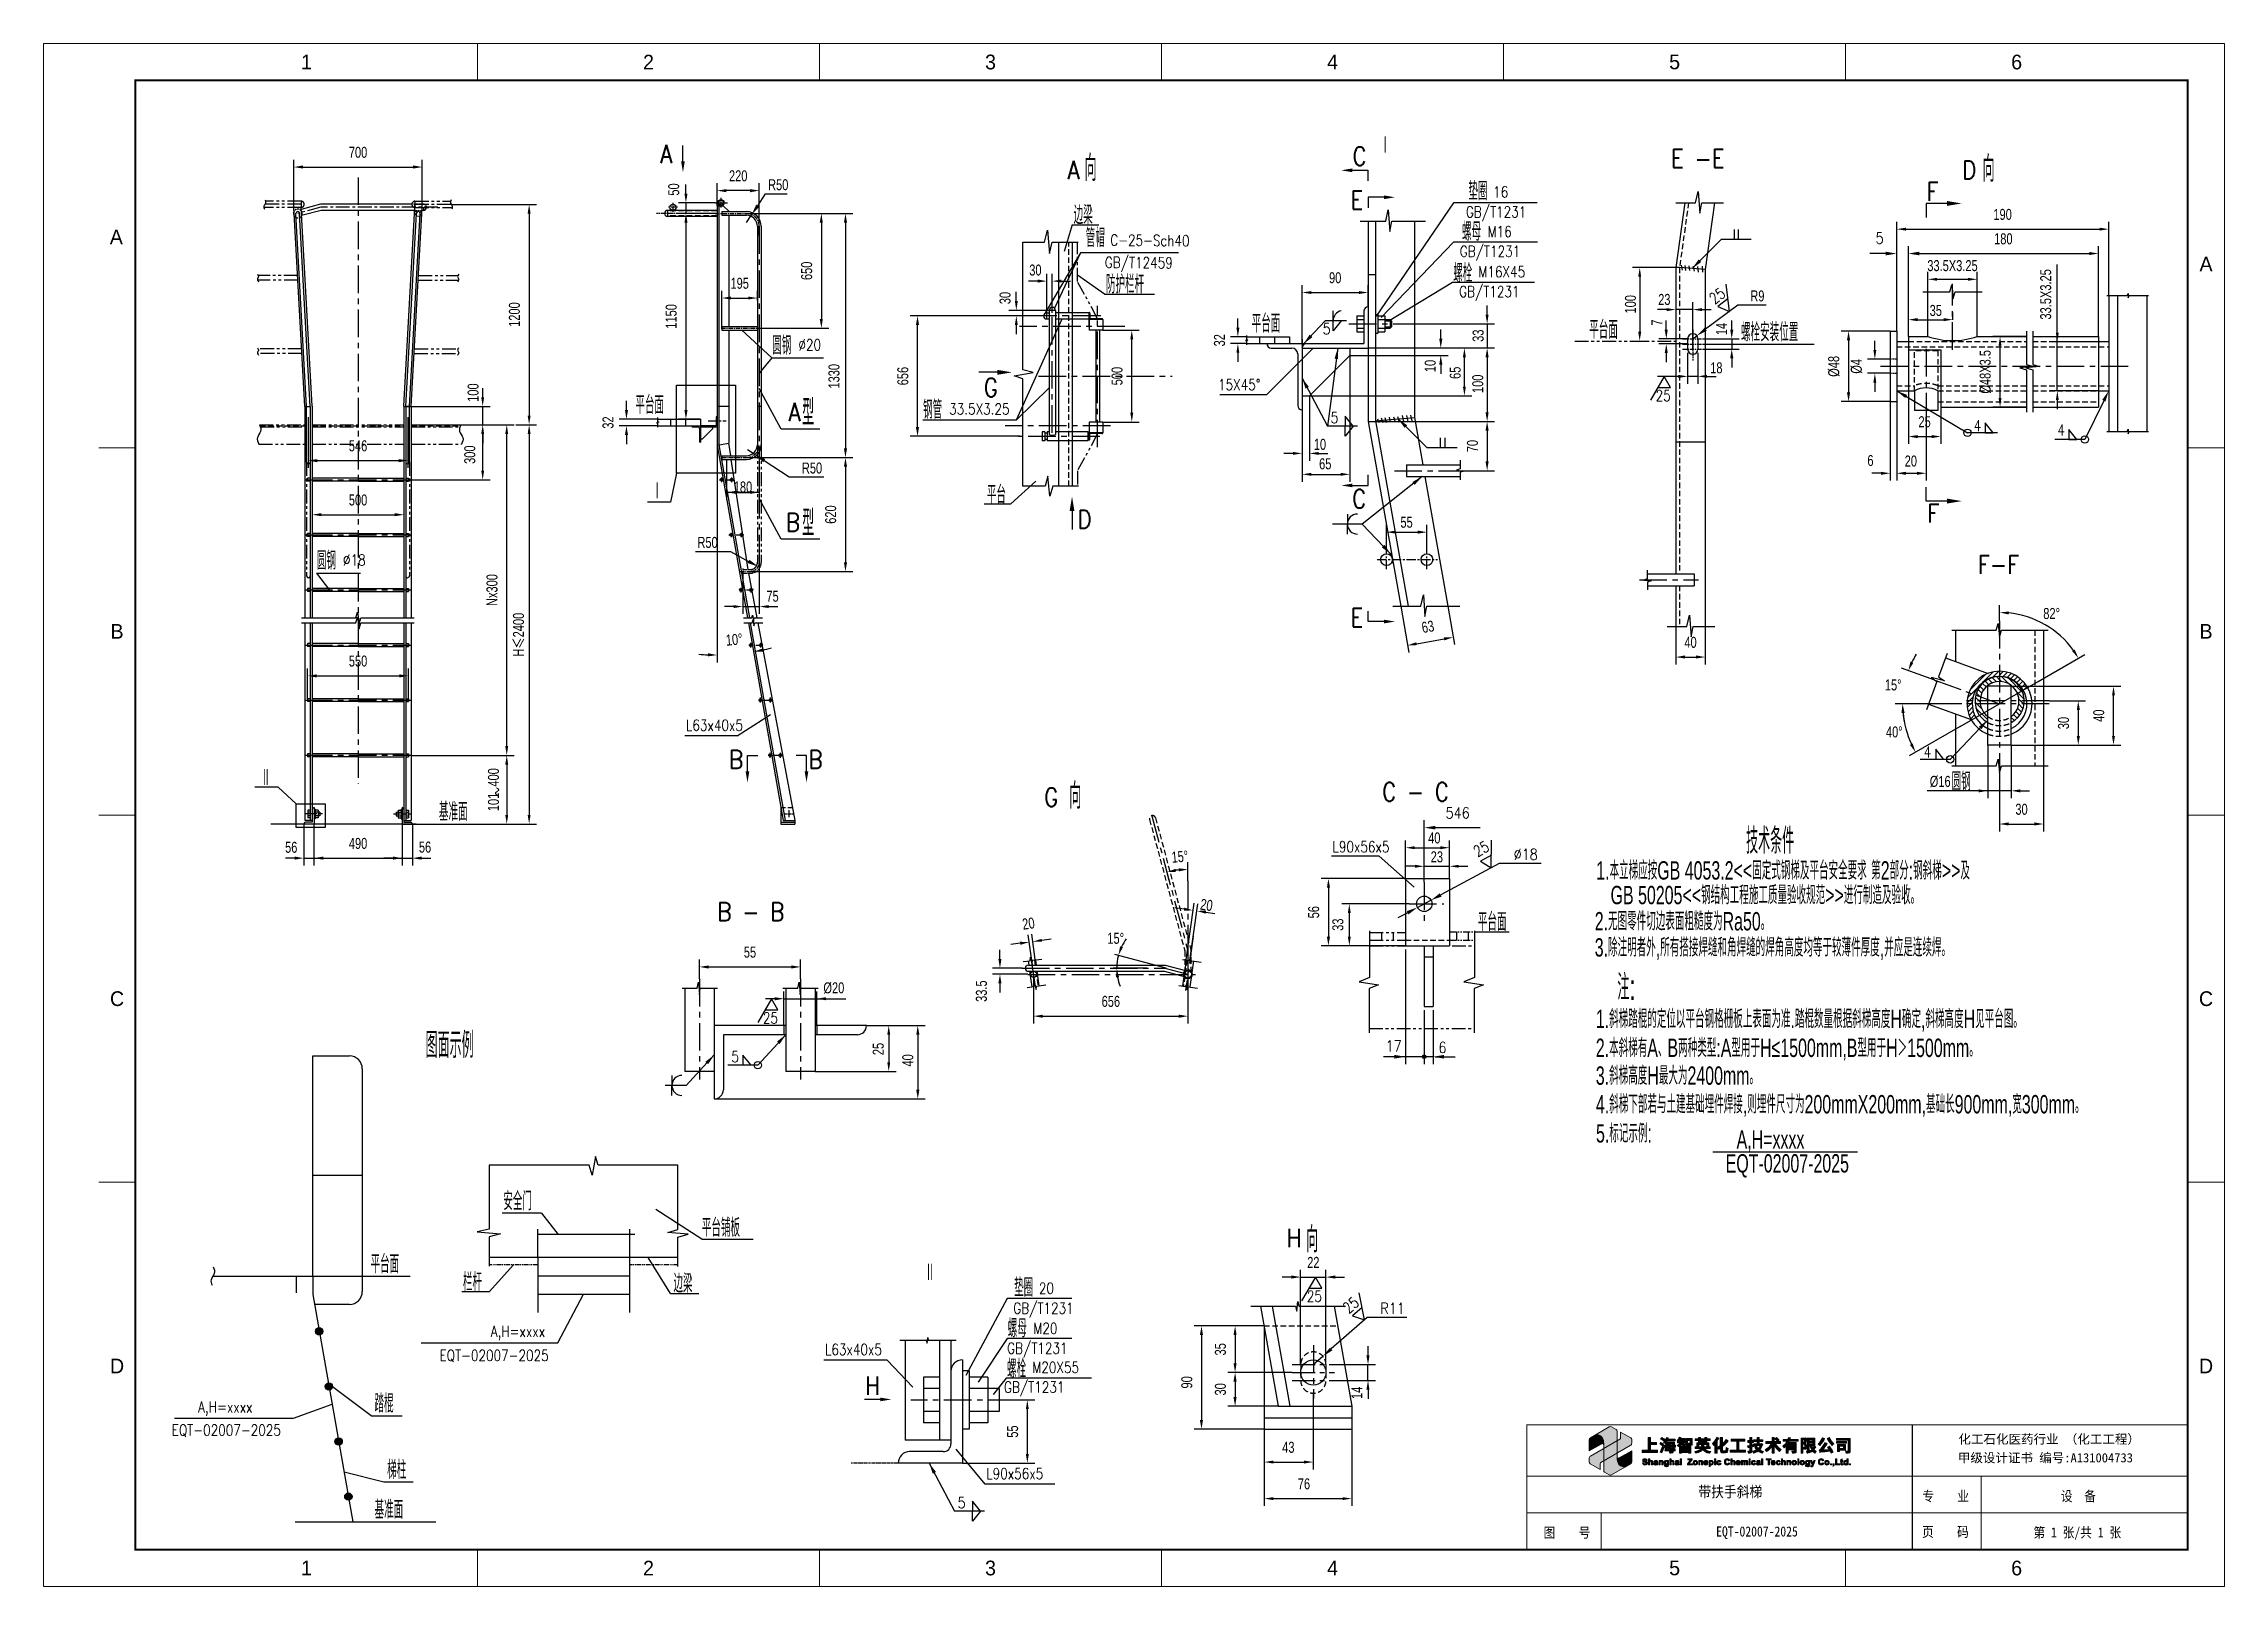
# Model space of a CAD drawing. Extents: x 148 to 221443, y -36682 to 6758.
# Drawn here: x 150963 to 162843, y -12368 to -3968 of the extents above; entities that cross this region are included whole.
import ezdxf
from ezdxf.enums import TextEntityAlignment as Align

# ---------------------------------------------------------------- set-up
doc = ezdxf.new("R2010")
doc.units = 0
doc.header["$LTSCALE"] = 10
doc.header["$MEASUREMENT"] = 0
for name, pattern in [('CENTERX2', [4, 2.5, -0.5, 0.5, -0.5]), ('HIDDENX2', [0.75, 0.5, -0.25]), ('PHANTOM', [2.5, 1.25, -0.25, 0.25, -0.25, 0.25, -0.25])]:
    doc.linetypes.add(name, pattern=pattern)
for name, color, linetype in [('2', 4, 'Continuous'), ('CENTER', 1, 'CENTERX2'), ('DIM', 4, 'Continuous'), ('HIDDEN', 7, 'HIDDENX2'), ('MAIN', 6, 'Continuous'), ('PHANTOM', 7, 'PHANTOM'), ('RED', 7, 'Continuous'), ('TEXT', 7, 'Continuous'), ('WHITE', 7, 'Continuous'), ('图层 1', 7, 'Continuous')]:
    doc.layers.add(name, color=color, linetype=linetype)
doc.layers.add('2（细实线）', color=3, linetype='Continuous', lineweight=20)
doc.layers.add('图框层', color=7, linetype='Continuous', lineweight=15)
doc.styles.add('HZ', font='ROMS.SHX', dxfattribs={"width": 0.75, "bigfont": 'GBCBIG.SHX'})
doc.styles.get("Standard").update_dxf_attribs({"font": 'wison_e.shx', "width": 0.75, "bigfont": 'wison_c.shx'})
doc.styles.add('tkhz2', font='')
doc.styles.add('XW', font='ROMANS.shx', dxfattribs={"width": 0.85})
doc.styles.add('公司名', font='simhei.ttf')
doc.styles.get('tkhz2').set_extended_font_data('SimSun')
doc.dimstyles.new('DIM1', dxfattribs={"dimscale": 20, "dimtxt": 3, "dimasz": 2.5, "dimexe": 2, "dimexo": 0, "dimgap": 1, "dimtad": 0, "dimdec": 0, "dimzin": 0, "dimdsep": 46, "dimtxsty": 'Standard', "dimcen": 2, "dimclrd": 3, "dimclre": 3, "dimclrt": 3, "dimadec": 0, "dimazin": 0, "dimtfac": 0.666667, "dimtdec": 0, "dimtofl": 0, "dimtmove": 2, "dimatfit": 1, "dimfxl": 2, "dimtvp": 1.333333, "dimtolj": 1, "dimtzin": 0, "dimarcsym": 0})
doc.dimstyles.new('DIM3', dxfattribs={"dimscale": 20, "dimtxt": 3, "dimasz": 3, "dimexe": 2, "dimexo": 1, "dimgap": 1, "dimtad": 0, "dimtoh": 1, "dimdec": 0, "dimzin": 0, "dimdsep": 46, "dimtxsty": 'XW', "dimcen": 0, "dimclrd": 7, "dimclre": 7, "dimclrt": 3, "dimadec": 0, "dimazin": 0, "dimtfac": 0.666667, "dimtdec": 0, "dimtmove": 1, "dimatfit": 1, "dimfxl": 1, "dimtvp": 0.833333, "dimtolj": 1, "dimtzin": 0, "dimarcsym": 0})
pattern_1 = [(315, (131456.468, 17045.207), (14.142136, 14.142136), [])]

msp = doc.modelspace()

# ---------------------------------------------------------------- texts
at = {"color": 3, "linetype": 'Continuous', "style": 'XW', "width": 0.8}
for s, p in [('16', (158859.6858, -4804.8104)), ('GB/T1231', (158711.1057, -4913.8525)), ('M16', (158829.0589, -5021.2266)), ('GB/T1231', (158677.8443, -5129.0026)), ('M16X45', (158779.0444, -5240.163)), ('GB/T1231', (158674.3512, -5347.9315)), ('15X45%%D', (157360.9752, -5854.6908)), ('20', (156385.0566, -10774.5229)), ('GB/T1231', (156245.44, -10883.565)), ('GB/T1231', (156212.1787, -11100.947)), ('M20', (156354.4296, -10993.171)), ('M20X55', (156348.7452, -11205.3485)), ('GB/T1231', (156195.0005, -11313.1169)), ('L90x56x5', (156098.1681, -11783.8814))]:
    msp.add_text(s, height=60, dxfattribs=at).set_placement(p)
at = {"color": 3, "linetype": 'Continuous', "style": 'XW'}
for s, width, p in [('5', 0.85, (157974.724, -5520.0901)), ('5', 0.85, (158017.0363, -6003.722)), ('4', 0.8, (161517.7786, -6047.9973)), ('4', 0.8, (161973.9475, -6072.0386)), ('4', 0.8, (161246.3258, -7825.4689)), ('5', 0.8, (154751.0691, -9483.5322)), ('5', 0.85, (155985.9548, -11912.0246))]:
    msp.add_text(s, height=60, dxfattribs=dict(at, width=width)).set_placement(p, align=Align.MIDDLE_RIGHT)
at = {"color": 3}
for s, height, style, width, p in [('%%C18', 60, 'XW', 0.8, (152593.9645, -6809.3207)), ('技术条件', 139.99999, 'HZ', 0.65, (160237.3806, -8378.2959)), ('注:', 139.99999, 'HZ', 0.65, (159535.9776, -9175.7813))]:
    msp.add_text(s, height=height, dxfattribs=dict(at, style=style, width=width)).set_placement(p)
at = {"color": 7, "linetype": 'Continuous', "insert": (154964.9217, -4736.5059), "char_height": 60, "attachment_point": 5}
msp.add_mtext('\\A1;R50', dxfattribs=at)
at = {"color": 3, "insert": (160075.5233, -5733.4795), "char_height": 60, "attachment_point": 5}
msp.add_mtext('\\A1;18', dxfattribs=at)
at = {"color": 3, "insert": (156803.4768, -8839.5822), "char_height": 60, "attachment_point": 5, "rotation": 359.57663812}
msp.add_mtext('\\A1;15°', dxfattribs=at)
at = {"layer": '2', "color": 3, "linetype": 'Continuous'}
for s, height, style, width, p in [('Ⅰ', 100, 'HZ', 0.65, (158245.3381, -4570.8389)), ('向', 140, 'HZ', 0.65, (156633.5653, -4715.2585)), ('向', 140, 'HZ', 0.65, (161525.8353, -4719.6408)), ('垫圈', 100, 'HZ', 0.65, (158724.9362, -4820.6035)), ('边梁', 100, 'HZ', 0.65, (156574.4479, -4950.8264)), ('螺母', 100, 'HZ', 0.65, (158690.0206, -5040.6939)), ('防护栏杆', 100, 'HZ', 0.65, (156750.4216, -5328.2032)), ('螺栓', 100, 'HZ', 0.65, (158641.9242, -5267.3591)), ('圆钢', 100, 'HZ', 0.65, (154932.7328, -5661.0102)), ('%%c20', 60, 'XW', 0.8, (155074.9304, -5637.8487)), ('螺栓安装位置', 100, 'HZ', 0.65, (160209.9142, -5588.7902)), ('A', 100, 'XW', 0.85, (155020.8032, -6023.4962)), ('型', 140, 'HZ', 0.65, (155095.538, -6045.7832)), ('钢管', 100, 'HZ', 0.65, (155753.9175, -6010.6916)), ('33.5X3.25', 60, 'XW', 0.8, (155896.1151, -5987.1865)), ('Ⅰ', 100, 'HZ', 0.65, (154279.066, -6453.231)), ('平台', 100, 'HZ', 0.65, (156101.4263, -6474.1553)), ('B', 100, 'XW', 0.85, (155006.8225, -6623.956)), ('型', 140, 'HZ', 0.65, (155095.538, -6648.2504)), ('圆钢', 100, 'HZ', 0.65, (152451.7669, -6832.4823)), ('L63x40x5', 60, 'XW', 0.8, (154462.2133, -7709.1012)), ('Ⅱ', 100, 'HZ', 0.65, (152147.3237, -8014.2177)), ('圆钢', 100, 'HZ', 0.65, (161357.4914, -8035.2439)), ('G', 100, 'XW', 0.85, (156412.8486, -8121.1221)), ('向', 140, 'HZ', 0.65, (156550.1117, -8133.5754)), ('基准面', 100, 'HZ', 0.65, (153116.6567, -8200.4239)), ('1.本立梯应按GB 4053.2<<固定式钢梯及平台安全要求 第2部分:钢斜梯>>及', 100, 'HZ', 0.65, (159421.2044, -8519.6081)), ('GB 50205<<钢结构工程施工质量验收规范>>进行制造及验收。', 100, 'HZ', 0.65, (159499.3001, -8653.6508)), ('2.无图零件切边表面粗糙度为Ra50。', 100, 'HZ', 0.65, (159413.0621, -8796.379)), ('3.除注明者外,所有搭接焊缝和角焊缝的焊角高度均等于较薄件厚度,并应是连续焊。', 100, 'HZ', 0.65, (159413.0621, -8938.6131)), ('1.斜梯踏棍的定位以平台钢格栅板上表面为准.踏棍数量根据斜梯高度H确定,斜梯高度H见平台图。', 100, 'HZ', 0.65, (159418.9357, -9328.2747)), ('图面示例', 140, 'HZ', 0.65, (153043.9216, -9490.519)), ('2.本斜梯有A、B两种类型:A型用于H≤1500mm,B型用于H＞1500mm。', 100, 'HZ', 0.65, (159418.9357, -9485.5879)), ('3.斜梯高度H最大为2400mm。', 100, 'HZ', 0.65, (159418.9357, -9636.654)), ('4.斜梯下部若与土建基础埋件焊接,则埋件尺寸为200mmX200mm,基础长900mm,宽300mm。', 100, 'HZ', 0.65, (159419.3645, -9792.6294)), ('5.标记示例:', 100, 'HZ', 0.65, (159419.9716, -9951.2911)), (' A,H=xxxx', 100, 'HZ', 0.65, (160161.6374, -9984.488)), ('EQT-02007-2025', 100, 'HZ', 0.65, (160126.2982, -10114.6552)), ('安全门', 100, 'HZ', 0.65, (153467.2149, -10320.0363)), ('平台铺板', 100, 'HZ', 0.65, (154548.7632, -10464.618)), ('向', 140, 'HZ', 0.65, (157840.6487, -10549.1065)), ('栏杆', 100, 'HZ', 0.65, (153247.4452, -10761.482)), ('边梁', 100, 'HZ', 0.65, (154394.2165, -10768.0867)), ('Ⅱ', 100, 'HZ', 0.65, (155765.3727, -10708.5803)), ('垫圈', 100, 'HZ', 0.65, (156250.3069, -10790.316)), ('螺母', 100, 'HZ', 0.65, (156215.3914, -11012.6383)), ('A,H=xxxx', 60, 'XW', 0.8, (153399.0788, -11009.0957)), ('L63x40x5', 60, 'XW', 0.8, (155219.625, -11108.1114)), ('EQT-02007-2025', 60, 'XW', 0.8, (153119.9958, -11140.3202)), ('螺栓', 100, 'HZ', 0.65, (156211.625, -11232.5446)), ('A,H=xxxx', 60, 'XW', 0.8, (151805.276, -11420.4917)), ('踏棍', 100, 'HZ', 0.65, (152765.4483, -11421.7321)), ('EQT-02007-2025', 60, 'XW', 0.8, (151661.2743, -11547.2873)), ('梯柱', 100, 'HZ', 0.65, (152834.5624, -11782.6408)), ('基准面', 100, 'HZ', 0.65, (152765.9923, -11999.8905))]:
    msp.add_text(s, height=height, dxfattribs=dict(at, style=style, width=width)).set_placement(p)
at = {"layer": '2', "color": 3, "linetype": 'Continuous', "style": 'XW', "width": 0.85}
for s, p in [('A', (154387.6514, -4568.1112)), ('A', (156606.4833, -4656.1159)), ('C', (158170.2021, -4581.1319)), ('E -E', (160119.7753, -4592.7162)), ('D', (161491.4148, -4655.0995)), ('F', (161285.5897, -4772.9981)), ('E', (158151.6956, -4819.3686)), ('G', (156161.9819, -5840.2729)), ('C', (158168.4102, -6446.0423)), ('D', (156672.2654, -6557.7401)), ('F', (161290.2812, -6525.1629)), ('F-F', (161725.1406, -6804.5653)), ('E', (158151.6956, -7092.5508)), ('B', (154773.123, -7865.5412)), ('B', (155206.1123, -7865.5412)), ('C - C', (158619.1093, -8041.6566)), ('B - B', (154997.383, -8694.7008)), ('H', (157814.8333, -10470.2525)), ('H', (155518.0038, -11275.4146))]:
    msp.add_text(s, height=100, dxfattribs=at).set_placement(p, align=Align.MIDDLE_RIGHT)
at = {"layer": '2', "color": 3, "linetype": 'Continuous'}
for s, height, rotation, style, width, p in [('管帽', 100, 359.51802264, 'HZ', 0.65, (156639.5645, -5074.7172)), ('C-25-Sch40', 60, 359.51802264, 'XW', 0.8, (156773.4471, -5067.5798)), ('GB/T12459', 60, 359.51802264, 'XW', 0.8, (156743.9648, -5188.7888)), ('～', 75, 90, 'HZ', 0.65, (153474.7312, -8064.4843)), ('L90x56x5', 60, 359.90686434, 'XW', 0.8, (157984.1724, -8370.5681))]:
    msp.add_text(s, height=height, rotation=rotation, dxfattribs=dict(at, style=style, width=width)).set_placement(p)
at = {"layer": '2', "color": 3, "linetype": 'Continuous', "char_height": 60, "attachment_point": 5, "style": 'XW'}
for s, insert in [('5', (160965.1504, -5027.042)), ('\\A1;546', (158666.4555, -8156.7635)), ('\\A1;17', (158317.4657, -9425.161)), ('\\A1;6', (158583.7508, -9433.2986))]:
    msp.add_mtext(s, dxfattribs=dict(at, insert=insert))
at = {"layer": 'DIM', "color": 3, "style": 'XW', "width": 0.8}
for rotation, p in [(36.71147954, (160113.1684, -5316.3182)), (359.90686434, (159827.128, -5884.2595)), (29.45910631, (158830.4578, -8332.243)), (359.90686434, (154963.7631, -9273.142)), (359.90686434, (157926.8606, -10788.4927)), (40.96375588, (158115.6365, -10809.5726))]:
    msp.add_text('25', height=60, rotation=rotation, dxfattribs=at).set_placement(p, align=Align.MIDDLE_RIGHT)
at = {"layer": 'TEXT', "style": 'HZ', "width": 0.65}
for p in [(157544.0096, -5541.4884), (159382.912, -5575.1585), (154186.6868, -5984.8496), (158776.5451, -8799.6779), (152743.9048, -10662.8069)]:
    msp.add_text('平台面', height=100, dxfattribs=at).set_placement(p)
at = {"layer": '图框层', "ltscale": 10, "style": '公司名'}
for s, p in [('化工石化医药行业 （化工工程）', (161394.3244, -11591.1766)), ('甲级设计证书 编号:A131004733', (161391.279, -11692.6535))]:
    msp.add_text(s, height=50, dxfattribs=at).set_placement(p)
at = {"layer": '图框层', "style": 'tkhz2', "width": 0.85}
for s, p in [('专    业', (161324.9004, -11904.1871)), ('设  备', (162047.6058, -11904.1871)), ('图    号', (159261.7332, -12102.8158)), ('EQT-02007-2025', (160296.846, -12096.3607)), ('页    码', (161323.4613, -12098.7039)), ('第 1 张/共 1 张', (162041.726, -12101.6457))]:
    msp.add_text(s, height=55, dxfattribs=at).set_placement(p, align=Align.CENTER)
msp.add_attdef('带扶手斜梯', text='', height=60, dxfattribs=at).set_placement((160151.5272, -11882.4823), align=Align.CENTER)

# ---------------------------------------------------------------- blocks, each defined once
blk = doc.blocks.new('*D614')
at = {"layer": 'Defpoints', "color": 0}
for p in [(152426, -6463), (152926, -6463), (152926, -6533)]:
    blk.add_point(p, dxfattribs=at)
at = {"layer": 'DIM', "color": 3, "lineweight": -2}
for p, q in [((152426, -6463), (152426, -6573)), ((152476, -6533), (152876, -6533)), ((152926, -6463), (152926, -6573))]:
    blk.add_line(p, q, dxfattribs=at)
at = {"layer": 'DIM', "color": 3}
for points in [[(152476, -6524), (152476, -6541), (152426, -6533)], [(152876, -6541), (152876, -6524), (152926, -6533)]]:
    blk.add_solid(points, dxfattribs=at)
at = {"layer": 'DIM', "color": 3, "insert": (152676, -6453), "char_height": 60, "attachment_point": 5}
blk.add_mtext('\\A1;500', dxfattribs=at)
blk = doc.blocks.new('*D615')
at = {"layer": 'Defpoints', "color": 0}
for p in [(152404, -6001), (152948, -6001), (152948, -6238)]:
    blk.add_point(p, dxfattribs=at)
at = {"layer": 'DIM', "color": 3, "lineweight": -2}
for p, q in [((152404, -6001), (152404, -6278)), ((152948, -6001), (152948, -6278)), ((152454, -6238), (152898, -6238))]:
    blk.add_line(p, q, dxfattribs=at)
at = {"layer": 'DIM', "color": 3}
for points in [[(152454, -6230), (152454, -6247), (152404, -6238)], [(152898, -6247), (152898, -6230), (152948, -6238)]]:
    blk.add_solid(points, dxfattribs=at)
at = {"layer": 'DIM', "color": 3, "insert": (152676, -6158), "char_height": 60, "attachment_point": 5}
blk.add_mtext('\\A1;546', dxfattribs=at)
blk = doc.blocks.new('*D616')
at = {"layer": 'Defpoints', "color": 0}
for p in [(152951, -7410), (152401, -7535), (152951, -7535)]:
    blk.add_point(p, dxfattribs=at)
at = {"layer": 'DIM', "color": 3, "lineweight": -2}
for p, q in [((152401, -7535), (152401, -7370)), ((152451, -7410), (152901, -7410)), ((152951, -7535), (152951, -7370))]:
    blk.add_line(p, q, dxfattribs=at)
at = {"layer": 'DIM', "color": 3}
for points in [[(152451, -7402), (152451, -7419), (152401, -7410)], [(152901, -7419), (152901, -7402), (152951, -7410)]]:
    blk.add_solid(points, dxfattribs=at)
at = {"layer": 'DIM', "color": 3, "insert": (152676, -7330), "char_height": 60, "attachment_point": 5}
blk.add_mtext('\\A1;550', dxfattribs=at)
blk = doc.blocks.new('*D617')
at = {"layer": 'Defpoints', "color": 0}
for p in [(153183, -4843), (153546, -6043), (153608, -6043)]:
    blk.add_point(p, dxfattribs=at)
at = {"layer": 'DIM', "color": 3, "lineweight": -2}
for p, q in [((153183, -4843), (153648, -4843)), ((153608, -4893), (153608, -5993)), ((153546, -6043), (153648, -6043))]:
    blk.add_line(p, q, dxfattribs=at)
at = {"layer": 'DIM', "color": 3}
for points in [[(153616, -4893), (153600, -4893), (153608, -4843)], [(153600, -5993), (153616, -5993), (153608, -6043)]]:
    blk.add_solid(points, dxfattribs=at)
at = {"layer": 'DIM', "color": 3, "insert": (153528, -5443), "char_height": 60, "attachment_point": 5, "rotation": 90}
blk.add_mtext('\\A1;1200', dxfattribs=at)
blk = doc.blocks.new('*D618')
at = {"layer": 'Defpoints', "color": 0}
for p in [(153235, -6043), (153355, -6043), (152966, -6343)]:
    blk.add_point(p, dxfattribs=at)
at = {"layer": 'DIM', "color": 3, "lineweight": -2}
for p, q in [((153235, -6043), (153395, -6043)), ((153355, -6293), (153355, -6093)), ((152966, -6343), (153395, -6343))]:
    blk.add_line(p, q, dxfattribs=at)
at = {"layer": 'DIM', "color": 3}
for points in [[(153363, -6093), (153347, -6093), (153355, -6043)], [(153347, -6293), (153363, -6293), (153355, -6343)]]:
    blk.add_solid(points, dxfattribs=at)
at = {"layer": 'DIM', "color": 3, "insert": (153285, -6206), "char_height": 60, "attachment_point": 5, "rotation": 90}
blk.add_mtext('\\A1;300', dxfattribs=at)
blk = doc.blocks.new('*D619')
at = {"layer": 'Defpoints', "color": 0}
for p in [(153355, -6043), (153486, -6043), (152966, -7843)]:
    blk.add_point(p, dxfattribs=at)
at = {"layer": 'DIM', "color": 3, "lineweight": -2}
for p, q in [((153355, -6043), (153526, -6043)), ((153486, -7793), (153486, -6093)), ((152966, -7843), (153526, -7843))]:
    blk.add_line(p, q, dxfattribs=at)
at = {"layer": 'DIM', "color": 3}
for points in [[(153494, -6093), (153478, -6093), (153486, -6043)], [(153478, -7793), (153494, -7793), (153486, -7843)]]:
    blk.add_solid(points, dxfattribs=at)
at = {"layer": 'DIM', "color": 3, "insert": (153406, -6943), "char_height": 60, "attachment_point": 5, "rotation": 90}
blk.add_mtext('\\A1;Nx300', dxfattribs=at)
blk = doc.blocks.new('*D620')
at = {"layer": 'Defpoints', "color": 0}
for p in [(152966, -7843), (152972, -8217), (153486, -8217)]:
    blk.add_point(p, dxfattribs=at)
at = {"layer": 'DIM', "color": 3, "lineweight": -2}
for p, q in [((152966, -7843), (153526, -7843)), ((153486, -7893), (153486, -8167)), ((152972, -8217), (153526, -8217))]:
    blk.add_line(p, q, dxfattribs=at)
at = {"layer": 'DIM', "color": 3}
for points in [[(153494, -7893), (153478, -7893), (153486, -7843)], [(153478, -8167), (153494, -8167), (153486, -8217)]]:
    blk.add_solid(points, dxfattribs=at)
at = {"layer": 'DIM', "color": 3, "insert": (153414, -8030), "char_height": 60, "attachment_point": 5, "rotation": 90}
blk.add_mtext('\\A1;101  400', dxfattribs=at)
blk = doc.blocks.new('*D621')
at = {"layer": 'Defpoints', "color": 0}
for p in [(153546, -6043), (152972, -8217), (153608, -8217)]:
    blk.add_point(p, dxfattribs=at)
at = {"layer": 'DIM', "color": 3, "lineweight": -2}
for p, q in [((153546, -6043), (153648, -6043)), ((153608, -6093), (153608, -8167)), ((152972, -8217), (153648, -8217))]:
    blk.add_line(p, q, dxfattribs=at)
at = {"layer": 'DIM', "color": 3}
for points in [[(153616, -6093), (153600, -6093), (153608, -6043)], [(153600, -8167), (153616, -8167), (153608, -8217)]]:
    blk.add_solid(points, dxfattribs=at)
at = {"layer": 'DIM', "color": 3, "insert": (153551, -7186), "char_height": 60, "attachment_point": 5, "rotation": 90}
blk.add_mtext('\\A1;H{\\fSimSun|b0|i0|c134|p54;≤}2400', dxfattribs=at)
blk = doc.blocks.new('*D622')
at = {"color": 3, "lineweight": -2}
for p, q in [((154772, -6850), (154772, -7073)), ((154862, -6792), (154862, -7073)), ((154722, -7033), (154672, -7033)), ((154772, -7033), (154862, -7033)), ((154912, -7033), (154962, -7033))]:
    blk.add_line(p, q, dxfattribs=at)
at = {"color": 3}
for points in [[(154722, -7041), (154722, -7025), (154772, -7033)], [(154912, -7025), (154912, -7041), (154862, -7033)]]:
    blk.add_solid(points, dxfattribs=at)
at = {"layer": 'Defpoints', "color": 0}
for p in [(154772, -6850), (154862, -6792), (154862, -7033)]:
    blk.add_point(p, dxfattribs=at)
at = {"color": 3, "insert": (154934, -6977), "char_height": 60, "attachment_point": 5}
blk.add_mtext('\\A1;75', dxfattribs=at)
blk = doc.blocks.new('*D623')
at = {"color": 3, "lineweight": -2, "ltscale": 6}
for p, q in [((154684, -6230), (154684, -6451)), ((154862, -6201), (154862, -6451)), ((154734, -6411), (154812, -6411))]:
    blk.add_line(p, q, dxfattribs=at)
at = {"color": 3}
for points in [[(154734, -6403), (154734, -6419), (154684, -6411)], [(154812, -6419), (154812, -6403), (154862, -6411)]]:
    blk.add_solid(points, dxfattribs=at)
at = {"layer": 'Defpoints', "color": 0}
for p in [(154684, -6230), (154862, -6201), (154862, -6411)]:
    blk.add_point(p, dxfattribs=at)
at = {"color": 3, "insert": (154773, -6382), "char_height": 60, "attachment_point": 5}
blk.add_mtext('\\A1;180', dxfattribs=at)
blk = doc.blocks.new('*D624')
at = {"layer": '2', "color": 3, "linetype": 'Continuous', "lineweight": -2}
for p, q in [((154797, -6177), (154839, -6205)), ((155024, -6329), (154889, -6239)), ((155214, -6329), (155024, -6329))]:
    blk.add_line(p, q, dxfattribs=at)
at = {"layer": '2', "color": 3}
blk.add_solid([(154894, -6230), (154883, -6247), (154839, -6205)], dxfattribs=at)
at = {"layer": 'Defpoints', "color": 0}
for p in [(154797, -6177), (154839, -6205)]:
    blk.add_point(p, dxfattribs=at)
at = {"layer": '2', "color": 3, "insert": (155149, -6279), "char_height": 60, "attachment_point": 5}
blk.add_mtext('\\A1;R50', dxfattribs=at)
blk = doc.blocks.new('*D625')
at = {"color": 3, "lineweight": -2}
for p, q in [((154657, -5517), (154657, -5313)), ((154852, -5367), (154852, -5313)), ((154707, -5353), (154802, -5353))]:
    blk.add_line(p, q, dxfattribs=at)
at = {"color": 3}
for points in [[(154707, -5345), (154707, -5361), (154657, -5353)], [(154802, -5361), (154802, -5345), (154852, -5353)]]:
    blk.add_solid(points, dxfattribs=at)
at = {"layer": 'Defpoints', "color": 0}
for p in [(154852, -5353), (154852, -5367), (154657, -5517)]:
    blk.add_point(p, dxfattribs=at)
at = {"color": 3, "insert": (154755, -5273), "char_height": 60, "attachment_point": 5}
blk.add_mtext('\\A1;195', dxfattribs=at)
blk = doc.blocks.new('*D626')
at = {"color": 3, "linetype": 'Continuous', "lineweight": -2}
for p, q in [((154632, -4851), (154632, -4728)), ((154862, -5013), (154862, -4728)), ((154812, -4768), (154682, -4768))]:
    blk.add_line(p, q, dxfattribs=at)
at = {"color": 3}
for points in [[(154682, -4760), (154682, -4777), (154632, -4768)], [(154812, -4777), (154812, -4760), (154862, -4768)]]:
    blk.add_solid(points, dxfattribs=at)
at = {"layer": 'Defpoints', "color": 0}
for p in [(154632, -4768), (154632, -4851), (154862, -5013)]:
    blk.add_point(p, dxfattribs=at)
at = {"color": 3, "insert": (154747, -4688), "char_height": 60, "attachment_point": 5}
blk.add_mtext('\\A1;220', dxfattribs=at)
blk = doc.blocks.new('*D627')
at = {"color": 3, "lineweight": -2}
for p, q in [((154792, -4893), (155240, -4893)), ((155200, -4943), (155200, -5467)), ((154854, -5517), (155240, -5517))]:
    blk.add_line(p, q, dxfattribs=at)
at = {"color": 3}
for points in [[(155208, -4943), (155191, -4943), (155200, -4893)], [(155191, -5467), (155208, -5467), (155200, -5517)]]:
    blk.add_solid(points, dxfattribs=at)
at = {"layer": 'Defpoints', "color": 0}
for p in [(154792, -4893), (154854, -5517), (155200, -5517)]:
    blk.add_point(p, dxfattribs=at)
at = {"color": 3, "insert": (155120, -5205), "char_height": 60, "attachment_point": 5, "rotation": 90}
blk.add_mtext('\\A1;650', dxfattribs=at)
blk = doc.blocks.new('*D628')
at = {"color": 3, "lineweight": -2}
for p, q in [((154792, -4893), (155371, -4893)), ((155331, -4943), (155331, -6172)), ((154812, -6222), (155371, -6222))]:
    blk.add_line(p, q, dxfattribs=at)
at = {"color": 3}
for points in [[(155340, -4943), (155323, -4943), (155331, -4893)], [(155323, -6172), (155340, -6172), (155331, -6222)]]:
    blk.add_solid(points, dxfattribs=at)
at = {"layer": 'Defpoints', "color": 0}
for p in [(154792, -4893), (154812, -6222), (155331, -6222)]:
    blk.add_point(p, dxfattribs=at)
at = {"color": 3, "insert": (155269, -5779), "char_height": 60, "attachment_point": 5, "rotation": 90}
blk.add_mtext('\\A1;1330', dxfattribs=at)
blk = doc.blocks.new('*D629')
at = {"color": 3, "lineweight": -2}
for p, q in [((154812, -6222), (155371, -6222)), ((155331, -6272), (155331, -6792)), ((154812, -6842), (155371, -6842))]:
    blk.add_line(p, q, dxfattribs=at)
at = {"color": 3}
for points in [[(155340, -6272), (155323, -6272), (155331, -6222)], [(155323, -6792), (155340, -6792), (155331, -6842)]]:
    blk.add_solid(points, dxfattribs=at)
at = {"layer": 'Defpoints', "color": 0}
for p in [(154812, -6222), (154812, -6842), (155331, -6842)]:
    blk.add_point(p, dxfattribs=at)
at = {"color": 3, "insert": (155251, -6532), "char_height": 60, "attachment_point": 5, "rotation": 90}
blk.add_mtext('\\A1;620', dxfattribs=at)
blk = doc.blocks.new('*D630')
at = {"layer": '2', "color": 3, "linetype": 'Continuous', "lineweight": -2}
for p, q in [((154515, -6734), (154705, -6734)), ((154705, -6734), (154803, -6787))]:
    blk.add_line(p, q, dxfattribs=at)
at = {"layer": '2', "color": 3}
blk.add_solid([(154798, -6796), (154808, -6778), (154856, -6815)], dxfattribs=at)
at = {"layer": 'Defpoints', "color": 0}
for p in [(154812, -6792), (154856, -6815)]:
    blk.add_point(p, dxfattribs=at)
at = {"layer": '2', "color": 3, "insert": (154580, -6684), "char_height": 60, "attachment_point": 5}
blk.add_mtext('\\A1;R50', dxfattribs=at)
blk = doc.blocks.new('*D631')
at = {"color": 3, "lineweight": -2}
for p, q in [((157761, -10684), (157711, -10684)), ((157811, -11160), (157811, -10644)), ((157949, -11160), (157949, -10644)), ((157999, -10684), (158049, -10684))]:
    blk.add_line(p, q, dxfattribs=at)
at = {"color": 3}
for points in [[(157761, -10692), (157761, -10675), (157811, -10684)], [(157999, -10675), (157999, -10692), (157949, -10684)]]:
    blk.add_solid(points, dxfattribs=at)
at = {"layer": 'Defpoints', "color": 0}
for p in [(157949, -10684), (157811, -11160), (157949, -11160)]:
    blk.add_point(p, dxfattribs=at)
at = {"color": 3, "insert": (157880, -10604), "char_height": 60, "attachment_point": 5}
blk.add_mtext('\\A1;22', dxfattribs=at)
blk = doc.blocks.new('*D632')
at = {"color": 3, "lineweight": -2}
for p, q in [((157612, -10950), (157414, -10950)), ((157454, -11000), (157454, -11153)), ((157765, -11203), (157414, -11203))]:
    blk.add_line(p, q, dxfattribs=at)
at = {"color": 3}
for points in [[(157462, -11000), (157445, -11000), (157454, -10950)], [(157445, -11153), (157462, -11153), (157454, -11203)]]:
    blk.add_solid(points, dxfattribs=at)
at = {"layer": 'Defpoints', "color": 0}
for p in [(157612, -10950), (157454, -11203), (157765, -11203)]:
    blk.add_point(p, dxfattribs=at)
at = {"color": 3, "insert": (157374, -11077), "char_height": 60, "attachment_point": 5, "rotation": 90}
blk.add_mtext('\\A1;35', dxfattribs=at)
blk = doc.blocks.new('*D633')
at = {"color": 3, "lineweight": -2}
for p, q in [((157765, -11203), (157414, -11203)), ((157454, -11253), (157454, -11337)), ((157689, -11387), (157414, -11387))]:
    blk.add_line(p, q, dxfattribs=at)
at = {"color": 3}
for points in [[(157462, -11253), (157445, -11253), (157454, -11203)], [(157445, -11337), (157462, -11337), (157454, -11387)]]:
    blk.add_solid(points, dxfattribs=at)
at = {"layer": 'Defpoints', "color": 0}
for p in [(157765, -11203), (157454, -11387), (157689, -11387)]:
    blk.add_point(p, dxfattribs=at)
at = {"color": 3, "insert": (157374, -11295), "char_height": 60, "attachment_point": 5, "rotation": 90}
blk.add_mtext('\\A1;30', dxfattribs=at)
blk = doc.blocks.new('*D634')
at = {"color": 3, "lineweight": -2}
for p, q in [((157612, -10950), (157231, -10950)), ((157271, -11000), (157271, -11462)), ((157612, -11512), (157231, -11512))]:
    blk.add_line(p, q, dxfattribs=at)
at = {"color": 3}
for points in [[(157279, -11000), (157262, -11000), (157271, -10950)], [(157262, -11462), (157279, -11462), (157271, -11512)]]:
    blk.add_solid(points, dxfattribs=at)
at = {"layer": 'Defpoints', "color": 0}
for p in [(157612, -10950), (157271, -11512), (157612, -11512)]:
    blk.add_point(p, dxfattribs=at)
at = {"color": 3, "insert": (157191, -11257), "char_height": 60, "attachment_point": 5, "rotation": 90}
blk.add_mtext('\\A1;90', dxfattribs=at)
blk = doc.blocks.new('*D635')
at = {"color": 3, "lineweight": -2}
for p, q in [((157880, -11310), (157880, -11731)), ((157612, -11512), (157612, -11731)), ((157662, -11691), (157830, -11691))]:
    blk.add_line(p, q, dxfattribs=at)
at = {"color": 3}
for points in [[(157662, -11683), (157662, -11699), (157612, -11691)], [(157830, -11699), (157830, -11683), (157880, -11691)]]:
    blk.add_solid(points, dxfattribs=at)
at = {"layer": 'Defpoints', "color": 0}
for p in [(157880, -11310), (157612, -11512), (157880, -11691)]:
    blk.add_point(p, dxfattribs=at)
at = {"color": 3, "insert": (157744, -11611), "char_height": 60, "attachment_point": 5}
blk.add_mtext('\\A1;43', dxfattribs=at)
blk = doc.blocks.new('*D636')
at = {"color": 3, "lineweight": -2}
for p, q in [((157612, -11512), (157612, -11930)), ((158089, -11512), (158089, -11930)), ((157662, -11890), (158039, -11890))]:
    blk.add_line(p, q, dxfattribs=at)
at = {"color": 3}
for points in [[(157662, -11882), (157662, -11898), (157612, -11890)], [(158039, -11898), (158039, -11882), (158089, -11890)]]:
    blk.add_solid(points, dxfattribs=at)
at = {"layer": 'Defpoints', "color": 0}
for p in [(157612, -11512), (158089, -11512), (158089, -11890)]:
    blk.add_point(p, dxfattribs=at)
at = {"color": 3, "insert": (157829, -11810), "char_height": 60, "attachment_point": 5}
blk.add_mtext('\\A1;76', dxfattribs=at)
blk = doc.blocks.new('*D637')
at = {"color": 3, "lineweight": -2}
for p, q in [((157995, -11160), (158218, -11160)), ((158178, -11110), (158178, -11060)), ((157995, -11247), (158218, -11247)), ((158178, -11297), (158178, -11347))]:
    blk.add_line(p, q, dxfattribs=at)
at = {"color": 3}
for points in [[(158169, -11110), (158186, -11110), (158178, -11160)], [(158186, -11297), (158169, -11297), (158178, -11247)]]:
    blk.add_solid(points, dxfattribs=at)
at = {"layer": 'Defpoints', "color": 0}
for p in [(157995, -11160), (157995, -11247), (158178, -11247)]:
    blk.add_point(p, dxfattribs=at)
at = {"color": 3, "insert": (158117, -11314), "char_height": 60, "attachment_point": 5, "rotation": 90}
blk.add_mtext('\\A1;14', dxfattribs=at)
blk = doc.blocks.new('*D638')
at = {"layer": '2', "color": 3, "linetype": 'Continuous', "lineweight": -2}
for p, q in [((158174, -10904), (157977, -11075)), ((158390, -10904), (158174, -10904)), ((157880, -11160), (157932, -11115))]:
    blk.add_line(p, q, dxfattribs=at)
at = {"layer": '2', "color": 3}
blk.add_solid([(157971, -11068), (157984, -11083), (157932, -11115)], dxfattribs=at)
at = {"layer": 'Defpoints', "color": 0}
for p in [(157880, -11160), (157932, -11115)]:
    blk.add_point(p, dxfattribs=at)
at = {"layer": '2', "color": 3, "insert": (158312, -10854), "char_height": 60, "attachment_point": 5, "style": 'XW'}
blk.add_mtext('\\A1;R11', dxfattribs=at)
blk = doc.blocks.new('*D639')
at = {"color": 3, "lineweight": -2}
for p, q in [((154536, -9060), (154536, -8955)), ((154586, -8995), (155036, -8995)), ((155086, -9060), (155086, -8955))]:
    blk.add_line(p, q, dxfattribs=at)
at = {"color": 3}
for points in [[(154586, -8987), (154586, -9004), (154536, -8995)], [(155036, -9004), (155036, -8987), (155086, -8995)]]:
    blk.add_solid(points, dxfattribs=at)
at = {"layer": 'Defpoints', "color": 0}
for p in [(155086, -8995), (154536, -9060), (155086, -9060)]:
    blk.add_point(p, dxfattribs=at)
at = {"color": 3, "insert": (154811, -8915), "char_height": 60, "attachment_point": 5}
blk.add_mtext('\\A1;55', dxfattribs=at)
blk = doc.blocks.new('*D640')
at = {"color": 3, "lineweight": -2}
for p, q in [((155446, -9314), (155607, -9314)), ((155567, -9364), (155567, -9514)), ((155166, -9564), (155607, -9564))]:
    blk.add_line(p, q, dxfattribs=at)
at = {"color": 3}
for points in [[(155575, -9364), (155559, -9364), (155567, -9314)], [(155559, -9514), (155575, -9514), (155567, -9564)]]:
    blk.add_solid(points, dxfattribs=at)
at = {"layer": 'Defpoints', "color": 0}
for p in [(155446, -9314), (155166, -9564), (155567, -9564)]:
    blk.add_point(p, dxfattribs=at)
at = {"color": 3, "insert": (155510, -9442), "char_height": 60, "attachment_point": 5, "rotation": 90}
blk.add_mtext('\\A1;25', dxfattribs=at)
blk = doc.blocks.new('*D641')
at = {"color": 3, "lineweight": -2}
for p, q in [((155446, -9314), (155765, -9314)), ((155725, -9364), (155725, -9664)), ((154616, -9714), (155765, -9714))]:
    blk.add_line(p, q, dxfattribs=at)
at = {"color": 3}
for points in [[(155734, -9364), (155717, -9364), (155725, -9314)], [(155717, -9664), (155734, -9664), (155725, -9714)]]:
    blk.add_solid(points, dxfattribs=at)
at = {"layer": 'Defpoints', "color": 0}
for p in [(155446, -9314), (154616, -9714), (155725, -9714)]:
    blk.add_point(p, dxfattribs=at)
at = {"color": 3, "insert": (155671, -9504), "char_height": 60, "attachment_point": 5, "rotation": 90}
blk.add_mtext('\\A1;40', dxfattribs=at)
blk = doc.blocks.new('*D642')
at = {"color": 3, "lineweight": -2}
for p, q in [((154996, -9314), (154996, -9128)), ((155176, -9314), (155176, -9128)), ((154946, -9168), (154896, -9168)), ((155226, -9168), (155276, -9168))]:
    blk.add_line(p, q, dxfattribs=at)
at = {"color": 3}
for points in [[(154946, -9177), (154946, -9160), (154996, -9168)], [(155226, -9160), (155226, -9177), (155176, -9168)]]:
    blk.add_solid(points, dxfattribs=at)
at = {"layer": 'Defpoints', "color": 0}
for p in [(155176, -9168), (154996, -9314), (155176, -9314)]:
    blk.add_point(p, dxfattribs=at)
at = {"color": 3, "insert": (155268, -9110), "char_height": 60, "attachment_point": 5}
blk.add_mtext('\\A1;%%c20', dxfattribs=at)
blk = doc.blocks.new('*D643')
at = {"color": 3, "lineweight": -2}
for p, q in [((158402, -8652), (158036, -8652)), ((158076, -8702), (158076, -8830)), ((158382, -8880), (158036, -8880))]:
    blk.add_line(p, q, dxfattribs=at)
at = {"color": 3}
for points in [[(158084, -8702), (158068, -8702), (158076, -8652)], [(158068, -8830), (158084, -8830), (158076, -8880)]]:
    blk.add_solid(points, dxfattribs=at)
at = {"layer": 'Defpoints', "color": 0}
for p in [(158402, -8652), (158076, -8880), (158382, -8880)]:
    blk.add_point(p, dxfattribs=at)
at = {"color": 3, "insert": (158014, -8765), "char_height": 60, "attachment_point": 5, "rotation": 90}
blk.add_mtext('\\A1;33', dxfattribs=at)
blk = doc.blocks.new('*D644')
at = {"color": 3, "lineweight": -2}
for p, q in [((158382, -8514), (157922, -8514)), ((157962, -8564), (157962, -8830)), ((158186, -8880), (157922, -8880))]:
    blk.add_line(p, q, dxfattribs=at)
at = {"color": 3}
for points in [[(157971, -8564), (157954, -8564), (157962, -8514)], [(157954, -8830), (157971, -8830), (157962, -8880)]]:
    blk.add_solid(points, dxfattribs=at)
at = {"layer": 'Defpoints', "color": 0}
for p in [(158382, -8514), (157962, -8880), (158186, -8880)]:
    blk.add_point(p, dxfattribs=at)
at = {"color": 3, "insert": (157882, -8697), "char_height": 60, "attachment_point": 5, "rotation": 90}
blk.add_mtext('\\A1;56', dxfattribs=at)
blk = doc.blocks.new('*D645')
at = {"color": 3, "lineweight": -2}
for p, q in [((158484, -8534), (158484, -8407)), ((158622, -8514), (158622, -8407)), ((158434, -8447), (158384, -8447)), ((158672, -8447), (158722, -8447))]:
    blk.add_line(p, q, dxfattribs=at)
at = {"color": 3}
for points in [[(158434, -8455), (158434, -8439), (158484, -8447)], [(158672, -8439), (158672, -8455), (158622, -8447)]]:
    blk.add_solid(points, dxfattribs=at)
at = {"layer": 'Defpoints', "color": 0}
for p in [(158484, -8534), (158622, -8447), (158622, -8514)]:
    blk.add_point(p, dxfattribs=at)
at = {"color": 3, "insert": (158553, -8396), "char_height": 60, "attachment_point": 5}
blk.add_mtext('\\A1;23', dxfattribs=at)
blk = doc.blocks.new('*D646')
at = {"color": 3, "lineweight": -2}
for p, q in [((158382, -8514), (158382, -8306)), ((158622, -8514), (158622, -8306)), ((158432, -8346), (158572, -8346))]:
    blk.add_line(p, q, dxfattribs=at)
at = {"color": 3}
for points in [[(158432, -8338), (158432, -8354), (158382, -8346)], [(158572, -8354), (158572, -8338), (158622, -8346)]]:
    blk.add_solid(points, dxfattribs=at)
at = {"layer": 'Defpoints', "color": 0}
for p in [(158622, -8346), (158382, -8514), (158622, -8514)]:
    blk.add_point(p, dxfattribs=at)
at = {"color": 3, "insert": (158539, -8293), "char_height": 60, "attachment_point": 5}
blk.add_mtext('\\A1;40', dxfattribs=at)
blk = doc.blocks.new('*D647')
at = {"layer": '2', "color": 3, "linetype": 'Continuous', "lineweight": -2}
for p, q in [((158893, -8432), (158574, -8603)), ((159121, -8432), (158893, -8432)), ((158447, -8671), (158521, -8632)), ((158394, -8700), (158341, -8728))]:
    blk.add_line(p, q, dxfattribs=at)
at = {"layer": '2', "color": 3}
for points in [[(158399, -8709), (158390, -8691), (158447, -8671)], [(158569, -8594), (158579, -8612), (158521, -8632)]]:
    blk.add_solid(points, dxfattribs=at)
at = {"layer": 'Defpoints', "color": 0}
for p in [(158447, -8671), (158521, -8632)]:
    blk.add_point(p, dxfattribs=at)
at = {"layer": '2', "color": 3, "insert": (159037, -8382), "char_height": 60, "attachment_point": 5, "style": 'XW'}
blk.add_mtext('\\A1;%%C18', dxfattribs=at)
blk = doc.blocks.new('*D648')
at = {"color": 3, "lineweight": -2}
for p, q in [((158356, -7030), (158400, -7283)), ((158612, -7030), (158649, -7239)), ((158443, -7235), (158592, -7209))]:
    blk.add_line(p, q, dxfattribs=at)
at = {"color": 3}
for points in [[(158441, -7227), (158444, -7243), (158394, -7244)], [(158594, -7217), (158591, -7200), (158642, -7200)]]:
    blk.add_solid(points, dxfattribs=at)
at = {"layer": 'Defpoints', "color": 0}
for p in [(158356, -7030), (158612, -7030), (158642, -7200)]:
    blk.add_point(p, dxfattribs=at)
at = {"color": 3, "insert": (158504, -7143), "char_height": 60, "attachment_point": 5, "rotation": 10}
blk.add_mtext('\\A1;63', dxfattribs=at)
blk = doc.blocks.new('*D649')
at = {"color": 3, "lineweight": -2}
for p, q in [((158279, -6722), (158279, -6588)), ((158329, -6628), (158449, -6628)), ((158499, -6722), (158499, -6588))]:
    blk.add_line(p, q, dxfattribs=at)
at = {"color": 3}
for points in [[(158329, -6619), (158329, -6636), (158279, -6628)], [(158449, -6636), (158449, -6619), (158499, -6628)]]:
    blk.add_solid(points, dxfattribs=at)
at = {"layer": 'Defpoints', "color": 0}
for p in [(158499, -6628), (158279, -6722), (158499, -6722)]:
    blk.add_point(p, dxfattribs=at)
at = {"color": 3, "insert": (158388, -6574), "char_height": 60, "attachment_point": 5}
blk.add_mtext('\\A1;55', dxfattribs=at)
blk = doc.blocks.new('*D650')
at = {"color": 3, "lineweight": -2}
for p, q in [((157819, -5601), (157819, -5283)), ((157869, -5323), (158129, -5323)), ((158179, -5401), (158179, -5283))]:
    blk.add_line(p, q, dxfattribs=at)
at = {"color": 3}
for points in [[(157869, -5315), (157869, -5331), (157819, -5323)], [(158129, -5331), (158129, -5315), (158179, -5323)]]:
    blk.add_solid(points, dxfattribs=at)
at = {"layer": 'Defpoints', "color": 0}
for p in [(158179, -5323), (158179, -5401), (157819, -5601)]:
    blk.add_point(p, dxfattribs=at)
at = {"color": 3, "insert": (157999, -5243), "char_height": 60, "attachment_point": 5}
blk.add_mtext('\\A1;90', dxfattribs=at)
blk = doc.blocks.new('*D651')
at = {"color": 3, "lineweight": -2}
for p, q in [((157859, -5885), (157859, -6239)), ((157819, -6001), (157819, -6239)), ((157769, -6199), (157719, -6199)), ((157909, -6199), (157959, -6199))]:
    blk.add_line(p, q, dxfattribs=at)
at = {"color": 3}
for points in [[(157769, -6207), (157769, -6191), (157819, -6199)], [(157909, -6191), (157909, -6207), (157859, -6199)]]:
    blk.add_solid(points, dxfattribs=at)
at = {"layer": 'Defpoints', "color": 0}
for p in [(157859, -5885), (157819, -6001), (157859, -6199)]:
    blk.add_point(p, dxfattribs=at)
at = {"color": 3, "insert": (157916, -6150), "char_height": 60, "attachment_point": 5}
blk.add_mtext('\\A1;10', dxfattribs=at)
blk = doc.blocks.new('*D652')
at = {"color": 3, "lineweight": -2}
for p, q in [((158079, -5665), (158079, -6353)), ((157819, -5961), (157819, -6353)), ((157869, -6313), (158029, -6313))]:
    blk.add_line(p, q, dxfattribs=at)
at = {"color": 3}
for points in [[(157869, -6305), (157869, -6321), (157819, -6313)], [(158029, -6321), (158029, -6305), (158079, -6313)]]:
    blk.add_solid(points, dxfattribs=at)
at = {"layer": 'Defpoints', "color": 0}
for p in [(158079, -5665), (157819, -5961), (158079, -6313)]:
    blk.add_point(p, dxfattribs=at)
at = {"color": 3, "insert": (157945, -6256), "char_height": 60, "attachment_point": 5}
blk.add_mtext('\\A1;65', dxfattribs=at)
blk = doc.blocks.new('*D653')
at = {"color": 3, "lineweight": -2}
for p, q in [((158574, -5575), (158574, -5525)), ((158079, -5665), (158614, -5665)), ((158179, -5625), (158614, -5625)), ((158574, -5715), (158574, -5765))]:
    blk.add_line(p, q, dxfattribs=at)
at = {"color": 3}
for points in [[(158566, -5575), (158583, -5575), (158574, -5625)], [(158583, -5715), (158566, -5715), (158574, -5665)]]:
    blk.add_solid(points, dxfattribs=at)
at = {"layer": 'Defpoints', "color": 0}
for p in [(158079, -5665), (158179, -5625), (158574, -5625)]:
    blk.add_point(p, dxfattribs=at)
at = {"color": 3, "insert": (158517, -5723), "char_height": 60, "attachment_point": 5, "rotation": 90}
blk.add_mtext('\\A1;10', dxfattribs=at)
blk = doc.blocks.new('*D654')
at = {"color": 3, "lineweight": -2}
for p, q in [((158179, -5625), (158743, -5625)), ((158703, -5835), (158703, -5675)), ((157859, -5885), (158743, -5885))]:
    blk.add_line(p, q, dxfattribs=at)
at = {"color": 3}
for points in [[(158711, -5675), (158695, -5675), (158703, -5625)], [(158695, -5835), (158711, -5835), (158703, -5885)]]:
    blk.add_solid(points, dxfattribs=at)
at = {"layer": 'Defpoints', "color": 0}
for p in [(158179, -5625), (158703, -5625), (157859, -5885)]:
    blk.add_point(p, dxfattribs=at)
at = {"color": 3, "insert": (158653, -5760), "char_height": 60, "attachment_point": 5, "rotation": 90}
blk.add_mtext('\\A1;65', dxfattribs=at)
blk = doc.blocks.new('*D655')
at = {"color": 3, "lineweight": -2}
for p, q in [((158179, -5625), (158867, -5625)), ((158827, -5675), (158827, -5975)), ((158179, -6025), (158867, -6025))]:
    blk.add_line(p, q, dxfattribs=at)
at = {"color": 3}
for points in [[(158835, -5675), (158818, -5675), (158827, -5625)], [(158818, -5975), (158835, -5975), (158827, -6025)]]:
    blk.add_solid(points, dxfattribs=at)
at = {"layer": 'Defpoints', "color": 0}
for p in [(158179, -5625), (158179, -6025), (158827, -6025)]:
    blk.add_point(p, dxfattribs=at)
at = {"color": 3, "insert": (158776, -5820), "char_height": 60, "attachment_point": 5, "rotation": 90}
blk.add_mtext('\\A1;100', dxfattribs=at)
blk = doc.blocks.new('*D656')
at = {"color": 3, "lineweight": -2}
for p, q in [((158827, -5443), (158827, -5393)), ((158350, -5493), (158867, -5493)), ((158179, -5625), (158867, -5625)), ((158827, -5675), (158827, -5725))]:
    blk.add_line(p, q, dxfattribs=at)
at = {"color": 3}
for points in [[(158818, -5443), (158835, -5443), (158827, -5493)], [(158835, -5675), (158818, -5675), (158827, -5625)]]:
    blk.add_solid(points, dxfattribs=at)
at = {"layer": 'Defpoints', "color": 0}
for p in [(158350, -5493), (158179, -5625), (158827, -5625)]:
    blk.add_point(p, dxfattribs=at)
at = {"color": 3, "insert": (158778, -5558), "char_height": 60, "attachment_point": 5, "rotation": 90}
blk.add_mtext('\\A1;33', dxfattribs=at)
blk = doc.blocks.new('*D657')
at = {"color": 3, "lineweight": -2}
for p, q in [((158179, -6025), (158867, -6025)), ((158827, -6075), (158827, -6243)), ((158682, -6293), (158867, -6293))]:
    blk.add_line(p, q, dxfattribs=at)
at = {"color": 3}
for points in [[(158835, -6075), (158818, -6075), (158827, -6025)], [(158818, -6243), (158835, -6243), (158827, -6293)]]:
    blk.add_solid(points, dxfattribs=at)
at = {"layer": 'Defpoints', "color": 0}
for p in [(158179, -6025), (158682, -6293), (158827, -6293)]:
    blk.add_point(p, dxfattribs=at)
at = {"color": 3, "insert": (158747, -6159), "char_height": 60, "attachment_point": 5, "rotation": 90}
blk.add_mtext('\\A1;70', dxfattribs=at)
blk = doc.blocks.new('*D658')
at = {"color": 3, "lineweight": -2}
for p, q in [((159805, -5416), (159755, -5416)), ((159855, -5375), (159855, -5456)), ((159947, -5638), (159947, -5376)), ((159997, -5416), (160047, -5416))]:
    blk.add_line(p, q, dxfattribs=at)
at = {"color": 3}
for points in [[(159805, -5424), (159805, -5408), (159855, -5416)], [(159997, -5408), (159997, -5424), (159947, -5416)]]:
    blk.add_solid(points, dxfattribs=at)
at = {"layer": 'Defpoints', "color": 0}
for p in [(159855, -5375), (159947, -5416), (159947, -5638)]:
    blk.add_point(p, dxfattribs=at)
at = {"color": 3, "insert": (159792, -5361), "char_height": 60, "attachment_point": 5}
blk.add_mtext('\\A1;23', dxfattribs=at)
blk = doc.blocks.new('*D659')
at = {"color": 3, "lineweight": -2}
for p, q in [((160006, -5575), (160199, -5575)), ((160159, -5525), (160159, -5475)), ((160159, -5575), (160159, -5631)), ((160006, -5631), (160199, -5631)), ((160159, -5681), (160159, -5731))]:
    blk.add_line(p, q, dxfattribs=at)
at = {"color": 3}
for points in [[(160151, -5525), (160168, -5525), (160159, -5575)], [(160168, -5681), (160151, -5681), (160159, -5631)]]:
    blk.add_solid(points, dxfattribs=at)
at = {"layer": 'Defpoints', "color": 0}
for p in [(160006, -5575), (160006, -5631), (160159, -5631)]:
    blk.add_point(p, dxfattribs=at)
at = {"color": 3, "insert": (160104, -5522), "char_height": 60, "attachment_point": 5, "rotation": 90}
blk.add_mtext('\\A1;14', dxfattribs=at)
blk = doc.blocks.new('*D660')
at = {"layer": '2', "color": 3, "linetype": 'Continuous', "lineweight": -2}
for p, q in [((160192, -5392), (160017, -5523)), ((160347, -5392), (160192, -5392)), ((159947, -5575), (159969, -5559))]:
    blk.add_line(p, q, dxfattribs=at)
at = {"layer": '2', "color": 3}
blk.add_solid([(160011, -5515), (160023, -5531), (159969, -5559)], dxfattribs=at)
at = {"layer": 'Defpoints', "color": 0}
for p in [(159947, -5575), (159969, -5559)]:
    blk.add_point(p, dxfattribs=at)
at = {"layer": '2', "color": 3, "insert": (160299, -5342), "char_height": 60, "attachment_point": 5}
blk.add_mtext('\\A1;R9', dxfattribs=at)
blk = doc.blocks.new('*D661')
at = {"color": 3, "lineweight": -2}
for p, q in [((159855, -7141), (159855, -7348)), ((160015, -7141), (160015, -7348)), ((159905, -7308), (159965, -7308))]:
    blk.add_line(p, q, dxfattribs=at)
at = {"color": 3}
for points in [[(159905, -7299), (159905, -7316), (159855, -7308)], [(159965, -7316), (159965, -7299), (160015, -7308)]]:
    blk.add_solid(points, dxfattribs=at)
at = {"layer": 'Defpoints', "color": 0}
for p in [(159855, -7141), (160015, -7141), (160015, -7308)]:
    blk.add_point(p, dxfattribs=at)
at = {"color": 3, "insert": (159935, -7228), "char_height": 60, "attachment_point": 5}
blk.add_mtext('\\A1;40', dxfattribs=at)
blk = doc.blocks.new('*D662')
at = {"color": 3, "lineweight": -2}
for p, q in [((161228, -5319), (161228, -5211)), ((161496, -5319), (161496, -5211)), ((161278, -5251), (161446, -5251))]:
    blk.add_line(p, q, dxfattribs=at)
at = {"color": 3}
for points in [[(161278, -5243), (161278, -5259), (161228, -5251)], [(161446, -5259), (161446, -5243), (161496, -5251)]]:
    blk.add_solid(points, dxfattribs=at)
at = {"layer": 'Defpoints', "color": 0}
for p in [(161228, -5319), (161496, -5251), (161496, -5319)]:
    blk.add_point(p, dxfattribs=at)
at = {"color": 3, "insert": (161362, -5177), "char_height": 60, "attachment_point": 5}
blk.add_mtext('\\A1;33.5X3.25', dxfattribs=at)
blk = doc.blocks.new('*D663')
at = {"color": 3, "lineweight": -2}
for p, q in [((161058, -5533), (161058, -4938)), ((161108, -4978), (162163, -4978)), ((162213, -5340), (162213, -4938))]:
    blk.add_line(p, q, dxfattribs=at)
at = {"color": 3}
for points in [[(161108, -4970), (161108, -4986), (161058, -4978)], [(162163, -4986), (162163, -4970), (162213, -4978)]]:
    blk.add_solid(points, dxfattribs=at)
at = {"layer": 'Defpoints', "color": 0}
for p in [(162213, -4978), (162213, -5340), (161058, -5533)]:
    blk.add_point(p, dxfattribs=at)
at = {"color": 3, "insert": (161635, -4898), "char_height": 60, "attachment_point": 5}
blk.add_mtext('\\A1;190', dxfattribs=at)
blk = doc.blocks.new('*D664')
at = {"color": 3, "lineweight": -2}
for p, q in [((161122, -5563), (161122, -5071)), ((162157, -5563), (162157, -5071)), ((161172, -5111), (162107, -5111))]:
    blk.add_line(p, q, dxfattribs=at)
at = {"color": 3}
for points in [[(161172, -5102), (161172, -5119), (161122, -5111)], [(162107, -5119), (162107, -5102), (162157, -5111)]]:
    blk.add_solid(points, dxfattribs=at)
at = {"layer": 'Defpoints', "color": 0}
for p in [(162157, -5111), (161122, -5563), (162157, -5563)]:
    blk.add_point(p, dxfattribs=at)
at = {"color": 3, "insert": (161639, -5031), "char_height": 60, "attachment_point": 5}
blk.add_mtext('\\A1;180', dxfattribs=at)
blk = doc.blocks.new('*D665')
at = {"color": 3, "lineweight": -2}
for p, q in [((161766, -5563), (161581, -5563)), ((161621, -5897), (161621, -5613)), ((161766, -5947), (161581, -5947))]:
    blk.add_line(p, q, dxfattribs=at)
at = {"color": 3}
for points in [[(161629, -5613), (161613, -5613), (161621, -5563)], [(161613, -5897), (161629, -5897), (161621, -5947)]]:
    blk.add_solid(points, dxfattribs=at)
at = {"layer": 'Defpoints', "color": 0}
for p in [(161621, -5563), (161766, -5563), (161766, -5947)]:
    blk.add_point(p, dxfattribs=at)
at = {"color": 3, "insert": (161541, -5755), "char_height": 60, "attachment_point": 5, "rotation": 90}
blk.add_mtext('\\A1;%%c48X3.5', dxfattribs=at)
blk = doc.blocks.new('*D666')
at = {"color": 3, "lineweight": -2}
for p, q in [((161933, -5541), (161933, -5491)), ((162157, -5591), (161893, -5591)), ((162157, -5859), (161893, -5859)), ((161933, -5909), (161933, -5959))]:
    blk.add_line(p, q, dxfattribs=at)
at = {"color": 3}
for points in [[(161925, -5541), (161941, -5541), (161933, -5591)], [(161941, -5909), (161925, -5909), (161933, -5859)]]:
    blk.add_solid(points, dxfattribs=at)
at = {"layer": 'Defpoints', "color": 0}
for p in [(161933, -5591), (162157, -5591), (162157, -5859)]:
    blk.add_point(p, dxfattribs=at)
at = {"color": 3, "insert": (161870, -5333), "char_height": 60, "attachment_point": 5, "rotation": 90}
blk.add_mtext('\\A1;33.5X3.25', dxfattribs=at)
blk = doc.blocks.new('*D667')
at = {"color": 3, "lineweight": -2}
for p, q in [((161022, -5686), (160899, -5686)), ((160939, -5636), (160939, -5586)), ((161022, -5763), (160899, -5763)), ((160939, -5813), (160939, -5863))]:
    blk.add_line(p, q, dxfattribs=at)
at = {"color": 3}
for points in [[(160931, -5636), (160947, -5636), (160939, -5686)], [(160947, -5813), (160931, -5813), (160939, -5763)]]:
    blk.add_solid(points, dxfattribs=at)
at = {"layer": 'Defpoints', "color": 0}
for p in [(160939, -5686), (161022, -5686), (161022, -5763)]:
    blk.add_point(p, dxfattribs=at)
at = {"color": 3, "insert": (160839, -5725), "char_height": 60, "attachment_point": 5, "rotation": 90}
blk.add_mtext('\\A1;%%c4', dxfattribs=at)
blk = doc.blocks.new('*D668')
at = {"color": 3, "lineweight": -2}
for p, q in [((161022, -5533), (160756, -5533)), ((160796, -5583), (160796, -5867)), ((161022, -5917), (160756, -5917))]:
    blk.add_line(p, q, dxfattribs=at)
at = {"color": 3}
for points in [[(160804, -5583), (160787, -5583), (160796, -5533)], [(160787, -5867), (160804, -5867), (160796, -5917)]]:
    blk.add_solid(points, dxfattribs=at)
at = {"layer": 'Defpoints', "color": 0}
for p in [(161022, -5533), (160796, -5917), (161022, -5917)]:
    blk.add_point(p, dxfattribs=at)
at = {"color": 3, "insert": (160716, -5725), "char_height": 60, "attachment_point": 5, "rotation": 90}
blk.add_mtext('\\A1;%%c48', dxfattribs=at)
blk = doc.blocks.new('*D669')
at = {"color": 3, "lineweight": -2}
for p, q in [((161122, -5634), (161122, -6147)), ((161298, -5917), (161298, -6147)), ((161172, -6107), (161248, -6107))]:
    blk.add_line(p, q, dxfattribs=at)
at = {"color": 3}
for points in [[(161172, -6099), (161172, -6116), (161122, -6107)], [(161248, -6116), (161248, -6099), (161298, -6107)]]:
    blk.add_solid(points, dxfattribs=at)
at = {"layer": 'Defpoints', "color": 0}
for p in [(161122, -5634), (161298, -5917), (161298, -6107)]:
    blk.add_point(p, dxfattribs=at)
at = {"color": 3, "insert": (161210, -6027), "char_height": 60, "attachment_point": 5}
blk.add_mtext('\\A1;25', dxfattribs=at)
blk = doc.blocks.new('*D670')
at = {"color": 3, "lineweight": -2}
for p, q in [((161058, -5917), (161058, -6347)), ((161218, -5989), (161218, -6347)), ((161108, -6307), (161168, -6307))]:
    blk.add_line(p, q, dxfattribs=at)
at = {"color": 3}
for points in [[(161108, -6299), (161108, -6316), (161058, -6307)], [(161168, -6316), (161168, -6299), (161218, -6307)]]:
    blk.add_solid(points, dxfattribs=at)
at = {"layer": 'Defpoints', "color": 0}
for p in [(161058, -5917), (161218, -5989), (161218, -6307)]:
    blk.add_point(p, dxfattribs=at)
at = {"color": 3, "insert": (161135, -6241), "char_height": 60, "attachment_point": 5}
blk.add_mtext('\\A1;20', dxfattribs=at)
blk = doc.blocks.new('*D671')
at = {"color": 3, "lineweight": -2}
for p, q in [((161022, -5917), (161022, -6347)), ((161058, -5917), (161058, -6347)), ((160972, -6307), (160922, -6307)), ((161108, -6307), (161158, -6307))]:
    blk.add_line(p, q, dxfattribs=at)
at = {"color": 3}
for points in [[(160972, -6316), (160972, -6299), (161022, -6307)], [(161108, -6299), (161108, -6316), (161058, -6307)]]:
    blk.add_solid(points, dxfattribs=at)
at = {"layer": 'Defpoints', "color": 0}
for p in [(161022, -5917), (161058, -5917), (161058, -6307)]:
    blk.add_point(p, dxfattribs=at)
at = {"color": 3, "insert": (160915, -6238), "char_height": 60, "attachment_point": 5}
blk.add_mtext('\\A1;6', dxfattribs=at)
blk = doc.blocks.new('*D672')
at = {"color": 3, "lineweight": -2}
for p, q in [((161122, -5563), (161122, -5431)), ((161363, -5471), (161363, -5431)), ((161172, -5471), (161313, -5471))]:
    blk.add_line(p, q, dxfattribs=at)
at = {"color": 3}
for points in [[(161172, -5462), (161172, -5479), (161122, -5471)], [(161313, -5479), (161313, -5462), (161363, -5471)]]:
    blk.add_solid(points, dxfattribs=at)
at = {"layer": 'Defpoints', "color": 0}
for p in [(161122, -5563), (161363, -5471), (161363, -5471)]:
    blk.add_point(p, dxfattribs=at)
at = {"color": 3, "insert": (161271, -5421), "char_height": 60, "attachment_point": 5}
blk.add_mtext('\\A1;35', dxfattribs=at)
blk = doc.blocks.new('*D673')
at = {"layer": 'Defpoints', "color": 0}
for p in [(154632, -4893), (154462, -6013), (154542, -6013)]:
    blk.add_point(p, dxfattribs=at)
at = {"layer": 'RED', "color": 3, "linetype": 'Continuous', "lineweight": -2}
for p, q in [((154632, -4893), (154422, -4893)), ((154462, -4943), (154462, -5963)), ((154542, -6013), (154422, -6013))]:
    blk.add_line(p, q, dxfattribs=at)
at = {"layer": 'RED', "color": 3}
for points in [[(154471, -4943), (154454, -4943), (154462, -4893)], [(154454, -5963), (154471, -5963), (154462, -6013)]]:
    blk.add_solid(points, dxfattribs=at)
at = {"layer": 'RED', "color": 3, "insert": (154382, -5453), "char_height": 60, "attachment_point": 5, "rotation": 90}
blk.add_mtext('\\A1;1150', dxfattribs=at)
blk = doc.blocks.new('*D674')
at = {"color": 3, "lineweight": -2}
for p, q in [((152380, -8217), (152380, -8443)), ((152436, -8217), (152436, -8443)), ((152330, -8403), (152280, -8403)), ((152486, -8403), (152536, -8403))]:
    blk.add_line(p, q, dxfattribs=at)
at = {"color": 3}
for points in [[(152330, -8411), (152330, -8394), (152380, -8403)], [(152486, -8394), (152486, -8411), (152436, -8403)]]:
    blk.add_solid(points, dxfattribs=at)
at = {"layer": 'Defpoints', "color": 0}
for p in [(152380, -8217), (152436, -8217), (152436, -8403)]:
    blk.add_point(p, dxfattribs=at)
at = {"color": 3, "insert": (152312, -8344), "char_height": 60, "attachment_point": 5}
blk.add_mtext('\\A1;56', dxfattribs=at)
blk = doc.blocks.new('*D675')
at = {"color": 3, "lineweight": -2}
for p, q in [((152436, -8217), (152436, -8443)), ((152916, -8217), (152916, -8443)), ((152486, -8403), (152866, -8403))]:
    blk.add_line(p, q, dxfattribs=at)
at = {"color": 3}
for points in [[(152486, -8394), (152486, -8411), (152436, -8403)], [(152866, -8411), (152866, -8394), (152916, -8403)]]:
    blk.add_solid(points, dxfattribs=at)
at = {"layer": 'Defpoints', "color": 0}
for p in [(152436, -8217), (152916, -8217), (152916, -8403)]:
    blk.add_point(p, dxfattribs=at)
at = {"color": 3, "insert": (152676, -8323), "char_height": 60, "attachment_point": 5}
blk.add_mtext('\\A1;490', dxfattribs=at)
blk = doc.blocks.new('*D676')
at = {"color": 3, "lineweight": -2}
for p, q in [((152916, -8217), (152916, -8443)), ((152972, -8217), (152972, -8443)), ((152866, -8403), (152816, -8403)), ((153022, -8403), (153072, -8403))]:
    blk.add_line(p, q, dxfattribs=at)
at = {"color": 3}
for points in [[(152866, -8411), (152866, -8394), (152916, -8403)], [(153022, -8394), (153022, -8411), (152972, -8403)]]:
    blk.add_solid(points, dxfattribs=at)
at = {"layer": 'Defpoints', "color": 0}
for p in [(152916, -8217), (152972, -8217), (152972, -8403)]:
    blk.add_point(p, dxfattribs=at)
at = {"color": 3, "insert": (153041, -8343), "char_height": 60, "attachment_point": 5}
blk.add_mtext('\\A1;56', dxfattribs=at)
blk = doc.blocks.new('*D677')
at = {"color": 3, "lineweight": -2}
for p, q in [((156258, -11353), (156362, -11353)), ((156322, -11403), (156322, -11647)), ((155968, -11697), (156362, -11697))]:
    blk.add_line(p, q, dxfattribs=at)
at = {"color": 3}
for points in [[(156330, -11403), (156314, -11403), (156322, -11353)], [(156314, -11647), (156330, -11647), (156322, -11697)]]:
    blk.add_solid(points, dxfattribs=at)
at = {"layer": 'Defpoints', "color": 0}
for p in [(156258, -11353), (155968, -11697), (156322, -11697)]:
    blk.add_point(p, dxfattribs=at)
at = {"color": 3, "insert": (156242, -11525), "char_height": 60, "attachment_point": 5, "rotation": 90}
blk.add_mtext('\\A1;55', dxfattribs=at)
blk = doc.blocks.new('*D678')
at = {"color": 3, "lineweight": -2}
blk.add_line((154632, -6155), (154632, -7337), dxfattribs=at)
for start, end in [(264.9833, 267.4917), (282.5083, 285.0167)]:
    blk.add_arc((154632, -6155), 1142, start, end, dxfattribs=at)
at = {"color": 3}
for points in [[(154582, -7304), (154582, -7287), (154632, -7297)], [(154878, -7262), (154881, -7278), (154830, -7279)]]:
    blk.add_solid(points, dxfattribs=at)
at = {"layer": 'Defpoints', "color": 0}
for p in [(154632, -4851), (154632, -6155), (154802, -7121), (154698, -7295), (154992, -8197)]:
    blk.add_point(p, dxfattribs=at)
at = {"color": 3, "insert": (154725, -7213), "char_height": 60, "attachment_point": 5, "rotation": 5}
blk.add_mtext('\\A1;10%%d', dxfattribs=at)
blk = doc.blocks.new('*D679')
at = {"color": 3, "lineweight": -2}
for p, q in [((156173, -8952), (156173, -8902)), ((156293, -9002), (156133, -9002)), ((156324, -9035), (156133, -9035)), ((156173, -9085), (156173, -9135))]:
    blk.add_line(p, q, dxfattribs=at)
at = {"color": 3}
for points in [[(156164, -8952), (156181, -8952), (156173, -9002)], [(156181, -9085), (156164, -9085), (156173, -9035)]]:
    blk.add_solid(points, dxfattribs=at)
at = {"layer": 'Defpoints', "color": 0}
for p in [(156293, -9002), (156173, -9035), (156324, -9035)]:
    blk.add_point(p, dxfattribs=at)
at = {"color": 3, "insert": (156072, -9127), "char_height": 60, "attachment_point": 5, "rotation": 90}
blk.add_mtext('\\A1;33.5', dxfattribs=at)
blk = doc.blocks.new('*D680')
at = {"color": 3, "linetype": 'Continuous', "lineweight": -2}
for p, q in [((154462, -4784), (154462, -4734)), ((154623, -4834), (154422, -4834)), ((154462, -4893), (154422, -4893)), ((154462, -4943), (154462, -4993))]:
    blk.add_line(p, q, dxfattribs=at)
at = {"color": 3}
for points in [[(154454, -4784), (154471, -4784), (154462, -4834)], [(154471, -4943), (154454, -4943), (154462, -4893)]]:
    blk.add_solid(points, dxfattribs=at)
at = {"layer": 'Defpoints', "color": 0}
for p in [(154623, -4834), (154462, -4893), (154462, -4893)]:
    blk.add_point(p, dxfattribs=at)
at = {"color": 3, "insert": (154396, -4762), "char_height": 60, "attachment_point": 5, "rotation": 90}
blk.add_mtext('\\A1;50', dxfattribs=at)
blk = doc.blocks.new('*D681')
at = {"color": 3, "linetype": 'Continuous', "lineweight": -2}
for p, q in [((159919, -5575), (159763, -5575)), ((159803, -5525), (159803, -5475)), ((159919, -5603), (159763, -5603)), ((159803, -5653), (159803, -5703))]:
    blk.add_line(p, q, dxfattribs=at)
at = {"color": 3}
for points in [[(159794, -5525), (159811, -5525), (159803, -5575)], [(159811, -5653), (159794, -5653), (159803, -5603)]]:
    blk.add_solid(points, dxfattribs=at)
at = {"layer": 'Defpoints', "color": 0}
for p in [(159919, -5575), (159803, -5603), (159919, -5603)]:
    blk.add_point(p, dxfattribs=at)
at = {"color": 3, "insert": (159752, -5487), "char_height": 60, "attachment_point": 5, "rotation": 90}
blk.add_mtext('\\A1;7', dxfattribs=at)
blk = doc.blocks.new('*D682')
at = {"color": 3, "linetype": 'Continuous', "lineweight": -2}
for p, q in [((157197, -8526), (157197, -8424)), ((157094, -8524), (157072, -8440))]:
    blk.add_line(p, q, dxfattribs=at)
blk.add_arc((157197, -8906), 442, 96.4839, 98.5161, dxfattribs=at)
at = {"color": 3}
for points in [[(157129, -8461), (157133, -8477), (157082, -8479)], [(157147, -8475), (157146, -8458), (157197, -8464)]]:
    blk.add_solid(points, dxfattribs=at)
at = {"layer": 'Defpoints', "color": 0}
for p in [(157094, -8524), (157120, -8471), (157197, -8526), (157197, -8906), (157197, -9123)]:
    blk.add_point(p, dxfattribs=at)
at = {"color": 3, "insert": (157153, -8395), "char_height": 60, "attachment_point": 5, "rotation": 4.926}
blk.add_mtext('\\A1;15%%d', dxfattribs=at)
blk = doc.blocks.new('*D683')
at = {"color": 3, "lineweight": -2}
for p, q in [((156356, -9035), (156356, -9303)), ((157197, -9035), (157197, -9303)), ((156406, -9263), (157147, -9263))]:
    blk.add_line(p, q, dxfattribs=at)
at = {"color": 3}
for points in [[(156406, -9255), (156406, -9272), (156356, -9263)], [(157147, -9272), (157147, -9255), (157197, -9263)]]:
    blk.add_solid(points, dxfattribs=at)
at = {"layer": 'Defpoints', "color": 0}
for p in [(156356, -9035), (157197, -9035), (157197, -9263)]:
    blk.add_point(p, dxfattribs=at)
at = {"color": 3, "insert": (156777, -9183), "char_height": 60, "attachment_point": 5}
blk.add_mtext('\\A1;656', dxfattribs=at)
blk = doc.blocks.new('*D684')
at = {"color": 3, "linetype": 'Continuous', "lineweight": -2}
for p, q in [((161618, -7110), (161618, -7025)), ((161829, -7441), (162083, -7294))]:
    blk.add_line(p, q, dxfattribs=at)
blk.add_arc((161618, -7562), 497, 35.7693, 84.2307, dxfattribs=at)
at = {"color": 3}
for points in [[(161669, -7060), (161668, -7076), (161618, -7065)], [(162014, -7276), (162028, -7267), (162048, -7314)]]:
    blk.add_solid(points, dxfattribs=at)
at = {"layer": 'Defpoints', "color": 0}
for p in [(161618, -7110), (161938, -7182), (161829, -7441), (161404, -7686), (161618, -7954)]:
    blk.add_point(p, dxfattribs=at)
at = {"color": 3, "insert": (161902, -7071), "char_height": 60, "attachment_point": 5}
blk.add_mtext('82%%D', dxfattribs=at)
blk = doc.blocks.new('*D685')
at = {"color": 3, "lineweight": -2}
for p, q in [((161682, -7467), (162279, -7467)), ((162239, -7737), (162239, -7517)), ((161682, -7787), (162279, -7787))]:
    blk.add_line(p, q, dxfattribs=at)
at = {"color": 3}
for points in [[(162247, -7517), (162231, -7517), (162239, -7467)], [(162231, -7737), (162247, -7737), (162239, -7787)]]:
    blk.add_solid(points, dxfattribs=at)
at = {"layer": 'Defpoints', "color": 0}
for p in [(161682, -7467), (162239, -7467), (161682, -7787)]:
    blk.add_point(p, dxfattribs=at)
at = {"color": 3, "insert": (162159, -7627), "char_height": 60, "attachment_point": 5, "rotation": 90}
blk.add_mtext('\\A1;40', dxfattribs=at)
blk = doc.blocks.new('*D686')
at = {"color": 3, "lineweight": -2}
for p, q in [((161889, -7547), (162087, -7547)), ((162047, -7597), (162047, -7737)), ((161682, -7787), (162087, -7787))]:
    blk.add_line(p, q, dxfattribs=at)
at = {"color": 3}
for points in [[(162056, -7597), (162039, -7597), (162047, -7547)], [(162039, -7737), (162056, -7737), (162047, -7787)]]:
    blk.add_solid(points, dxfattribs=at)
at = {"layer": 'Defpoints', "color": 0}
for p in [(161889, -7547), (161682, -7787), (162047, -7787)]:
    blk.add_point(p, dxfattribs=at)
at = {"color": 3, "insert": (161967, -7667), "char_height": 60, "attachment_point": 5, "rotation": 90}
blk.add_mtext('\\A1;30', dxfattribs=at)
blk = doc.blocks.new('*D687')
at = {"color": 3, "lineweight": -2}
for p, q in [((161554, -7787), (161554, -8076)), ((161682, -7787), (161682, -8076)), ((161504, -8036), (161454, -8036)), ((161732, -8036), (161782, -8036))]:
    blk.add_line(p, q, dxfattribs=at)
at = {"color": 3}
for points in [[(161504, -8045), (161504, -8028), (161554, -8036)], [(161732, -8028), (161732, -8045), (161682, -8036)]]:
    blk.add_solid(points, dxfattribs=at)
at = {"layer": 'Defpoints', "color": 0}
for p in [(161554, -7787), (161682, -7787), (161554, -8036)]:
    blk.add_point(p, dxfattribs=at)
at = {"color": 3, "insert": (161295, -7986), "char_height": 60, "attachment_point": 5}
blk.add_mtext('\\A1;%%c16', dxfattribs=at)
blk = doc.blocks.new('*D688')
at = {"color": 3, "linetype": 'Continuous', "lineweight": -2}
for p, q in [((161266, -7434), (161084, -7368)), ((161413, -7562), (161050, -7562))]:
    blk.add_line(p, q, dxfattribs=at)
for start, end in [(149.148, 154.574), (185.426, 190.852)]:
    blk.add_arc((161618, -7562), 528, start, end, dxfattribs=at)
at = {"color": 3}
for points in [[(161133, -7332), (161149, -7339), (161122, -7381)], [(161101, -7612), (161084, -7612), (161090, -7562)]]:
    blk.add_solid(points, dxfattribs=at)
at = {"layer": 'Defpoints', "color": 0}
for p in [(161104, -7440), (161266, -7434), (161413, -7562), (161618, -7562), (161889, -7562)]:
    blk.add_point(p, dxfattribs=at)
at = {"color": 3, "insert": (161039, -7460), "char_height": 60, "attachment_point": 5}
blk.add_mtext('15%%D', dxfattribs=at)
blk = doc.blocks.new('*D689')
at = {"color": 3, "linetype": 'Continuous', "lineweight": -2}
for p, q in [((161413, -7562), (161050, -7562)), ((161404, -7686), (161126, -7846))]:
    blk.add_line(p, q, dxfattribs=at)
blk.add_arc((161618, -7562), 528, 185.426, 204.574, dxfattribs=at)
at = {"color": 3}
for points in [[(161101, -7612), (161084, -7612), (161090, -7562)], [(161130, -7786), (161145, -7778), (161161, -7826)]]:
    blk.add_solid(points, dxfattribs=at)
at = {"layer": 'Defpoints', "color": 0}
for p in [(161829, -7441), (161413, -7562), (161889, -7562), (161098, -7654), (161404, -7686)]:
    blk.add_point(p, dxfattribs=at)
at = {"color": 3, "insert": (161045, -7716), "char_height": 60, "attachment_point": 5}
blk.add_mtext('40%%D', dxfattribs=at)
blk = doc.blocks.new('*D690')
at = {"color": 3, "linetype": 'Continuous', "lineweight": -2}
for p, q in [((157517, -5565), (157429, -5565)), ((157469, -5515), (157469, -5465)), ((157517, -5601), (157429, -5601)), ((157469, -5651), (157469, -5701))]:
    blk.add_line(p, q, dxfattribs=at)
at = {"color": 3}
for points in [[(157461, -5515), (157477, -5515), (157469, -5565)], [(157477, -5651), (157461, -5651), (157469, -5601)]]:
    blk.add_solid(points, dxfattribs=at)
at = {"layer": 'Defpoints', "color": 0}
for p in [(157517, -5565), (157469, -5601), (157517, -5601)]:
    blk.add_point(p, dxfattribs=at)
at = {"color": 3, "insert": (157369, -5583), "char_height": 60, "attachment_point": 5, "rotation": 90}
blk.add_mtext('\\A1;32', dxfattribs=at)
blk = doc.blocks.new('*D691')
at = {"color": 3, "lineweight": -2}
for p, q in [((159875, -5187), (159618, -5187)), ((159658, -5237), (159658, -5537)), ((159625, -5587), (159698, -5587))]:
    blk.add_line(p, q, dxfattribs=at)
at = {"color": 3}
for points in [[(159666, -5237), (159650, -5237), (159658, -5187)], [(159650, -5537), (159666, -5537), (159658, -5587)]]:
    blk.add_solid(points, dxfattribs=at)
at = {"layer": 'Defpoints', "color": 0}
for p in [(159875, -5187), (159625, -5587), (159658, -5587)]:
    blk.add_point(p, dxfattribs=at)
at = {"color": 3, "insert": (159608, -5387), "char_height": 60, "attachment_point": 5, "rotation": 90}
blk.add_mtext('\\A1;100', dxfattribs=at)
blk = doc.blocks.new('*D692')
at = {"color": 3, "lineweight": -2}
for p, q in [((156733, -5528), (156931, -5528)), ((156891, -5978), (156891, -5578)), ((156733, -6028), (156931, -6028))]:
    blk.add_line(p, q, dxfattribs=at)
at = {"color": 3}
for points in [[(156899, -5578), (156883, -5578), (156891, -5528)], [(156883, -5978), (156899, -5978), (156891, -6028)]]:
    blk.add_solid(points, dxfattribs=at)
at = {"layer": 'Defpoints', "color": 0}
for p in [(156733, -5528), (156891, -5528), (156733, -6028)]:
    blk.add_point(p, dxfattribs=at)
at = {"color": 3, "insert": (156811, -5778), "char_height": 60, "attachment_point": 5, "rotation": 90}
blk.add_mtext('\\A1;500', dxfattribs=at)
blk = doc.blocks.new('*D693')
at = {"color": 3, "lineweight": -2}
for p, q in [((156262, -5370), (156262, -5320)), ((156461, -5420), (156222, -5420)), ((156461, -5450), (156222, -5450)), ((156262, -5500), (156262, -5550))]:
    blk.add_line(p, q, dxfattribs=at)
at = {"color": 3}
for points in [[(156254, -5370), (156270, -5370), (156262, -5420)], [(156270, -5500), (156254, -5500), (156262, -5450)]]:
    blk.add_solid(points, dxfattribs=at)
at = {"layer": 'Defpoints', "color": 0}
for p in [(156262, -5420), (156461, -5420), (156461, -5450)]:
    blk.add_point(p, dxfattribs=at)
at = {"color": 3, "insert": (156201, -5353), "char_height": 60, "attachment_point": 5, "rotation": 90}
blk.add_mtext('\\A1;30', dxfattribs=at)
blk = doc.blocks.new('*D694')
at = {"color": 3, "lineweight": -2}
for p, q in [((156428, -5434), (156428, -5221)), ((156458, -5434), (156458, -5221)), ((156378, -5261), (156328, -5261)), ((156508, -5261), (156558, -5261))]:
    blk.add_line(p, q, dxfattribs=at)
at = {"color": 3}
for points in [[(156378, -5269), (156378, -5252), (156428, -5261)], [(156508, -5252), (156508, -5269), (156458, -5261)]]:
    blk.add_solid(points, dxfattribs=at)
at = {"layer": 'Defpoints', "color": 0}
for p in [(156458, -5261), (156428, -5434), (156458, -5434)]:
    blk.add_point(p, dxfattribs=at)
at = {"color": 3, "insert": (156366, -5201), "char_height": 60, "attachment_point": 5}
blk.add_mtext('\\A1;30', dxfattribs=at)
blk = doc.blocks.new('*D695')
at = {"color": 3, "linetype": 'Continuous', "lineweight": -2}
for p, q in [((156283, -8866), (156233, -8873)), ((156350, -8985), (156327, -8820)), ((156369, -8982), (156346, -8817)), ((156401, -8850), (156451, -8843))]:
    blk.add_line(p, q, dxfattribs=at)
at = {"color": 3}
for points in [[(156284, -8875), (156281, -8858), (156332, -8860)], [(156400, -8842), (156403, -8858), (156352, -8857)]]:
    blk.add_solid(points, dxfattribs=at)
at = {"layer": 'Defpoints', "color": 0}
for p in [(156352, -8857), (156350, -8985), (156369, -8982)]:
    blk.add_point(p, dxfattribs=at)
at = {"color": 3, "insert": (156328, -8759), "char_height": 60, "attachment_point": 5, "rotation": 7.8837}
blk.add_mtext('\\A1;20', dxfattribs=at)
blk = doc.blocks.new('*D696')
at = {"color": 3, "linetype": 'Continuous', "lineweight": -2}
for p, q in [((157187, -8957), (157231, -8648)), ((157207, -8960), (157251, -8651)), ((157176, -8680), (157126, -8674)), ((157295, -8697), (157344, -8704))]:
    blk.add_line(p, q, dxfattribs=at)
at = {"color": 3}
for points in [[(157175, -8689), (157177, -8672), (157225, -8687)], [(157296, -8689), (157293, -8705), (157245, -8690)]]:
    blk.add_solid(points, dxfattribs=at)
at = {"layer": 'Defpoints', "color": 0}
for p in [(157245, -8690), (157187, -8957), (157207, -8960)]:
    blk.add_point(p, dxfattribs=at)
at = {"color": 3, "insert": (157298, -8658), "char_height": 60, "attachment_point": 5, "rotation": 352}
blk.add_mtext('\\A1;20', dxfattribs=at)
blk = doc.blocks.new('*D697')
at = {"color": 3, "linetype": 'Continuous', "lineweight": -2}
for p, q in [((154138, -5963), (154138, -5913)), ((154308, -6013), (154098, -6013)), ((154308, -6049), (154098, -6049)), ((154138, -6099), (154138, -6149))]:
    blk.add_line(p, q, dxfattribs=at)
at = {"color": 3}
for points in [[(154130, -5963), (154147, -5963), (154138, -6013)], [(154147, -6099), (154130, -6099), (154138, -6049)]]:
    blk.add_solid(points, dxfattribs=at)
at = {"layer": 'Defpoints', "color": 0}
for p in [(154138, -6049), (154308, -6013), (154308, -6049)]:
    blk.add_point(p, dxfattribs=at)
at = {"color": 3, "insert": (154038, -6031), "char_height": 60, "attachment_point": 5, "rotation": 90}
blk.add_mtext('\\A1;32', dxfattribs=at)
blk = doc.blocks.new('*D698')
at = {"color": 3, "lineweight": -2}
for p, q in [((156222, -5450), (155684, -5450)), ((155724, -6056), (155724, -5500)), ((156282, -6106), (155684, -6106))]:
    blk.add_line(p, q, dxfattribs=at)
at = {"color": 3}
for points in [[(155732, -5500), (155715, -5500), (155724, -5450)], [(155715, -6056), (155732, -6056), (155724, -6106)]]:
    blk.add_solid(points, dxfattribs=at)
at = {"layer": 'Defpoints', "color": 0}
for p in [(155724, -5450), (156222, -5450), (156282, -6106)]:
    blk.add_point(p, dxfattribs=at)
at = {"color": 3, "insert": (155644, -5778), "char_height": 60, "attachment_point": 5, "rotation": 90}
blk.add_mtext('\\A1;656', dxfattribs=at)
blk = doc.blocks.new('*D699')
at = {"color": 3, "linetype": 'Continuous', "lineweight": -2}
for p, q in [((161618, -7954), (161618, -8257)), ((161858, -7900), (161858, -8257)), ((161668, -8217), (161808, -8217))]:
    blk.add_line(p, q, dxfattribs=at)
at = {"color": 3}
for points in [[(161668, -8208), (161668, -8225), (161618, -8217)], [(161808, -8225), (161808, -8208), (161858, -8217)]]:
    blk.add_solid(points, dxfattribs=at)
at = {"layer": 'Defpoints', "color": 0}
for p in [(161618, -7954), (161858, -7900), (161858, -8217)]:
    blk.add_point(p, dxfattribs=at)
at = {"color": 3, "insert": (161738, -8137), "char_height": 60, "attachment_point": 5}
blk.add_mtext('\\A1;30', dxfattribs=at)
blk = doc.blocks.new('*D700')
at = {"color": 3, "linetype": 'Continuous', "lineweight": -2}
for p, q in [((152326, -4859), (152326, -4600)), ((153026, -4859), (153026, -4600)), ((152376, -4640), (152976, -4640))]:
    blk.add_line(p, q, dxfattribs=at)
at = {"color": 3}
for points in [[(152376, -4631), (152376, -4648), (152326, -4640)], [(152976, -4648), (152976, -4631), (153026, -4640)]]:
    blk.add_solid(points, dxfattribs=at)
at = {"layer": 'Defpoints', "color": 0}
for p in [(153026, -4640), (152326, -4859), (153026, -4859)]:
    blk.add_point(p, dxfattribs=at)
at = {"color": 3, "insert": (152676, -4560), "char_height": 60, "attachment_point": 5}
blk.add_mtext('\\A1;700', dxfattribs=at)
blk = doc.blocks.new('*D701')
at = {"layer": 'Defpoints', "color": 0}
for p in [(152926, -5943), (152984, -6043), (153355, -6043)]:
    blk.add_point(p, dxfattribs=at)
at = {"layer": 'DIM', "color": 3, "lineweight": -2}
for p, q in [((153355, -5893), (153355, -5843)), ((152926, -5943), (153395, -5943)), ((152984, -6043), (153395, -6043)), ((153355, -6093), (153355, -6143))]:
    blk.add_line(p, q, dxfattribs=at)
at = {"layer": 'DIM', "color": 3}
for points in [[(153347, -5893), (153363, -5893), (153355, -5943)], [(153363, -6093), (153347, -6093), (153355, -6043)]]:
    blk.add_solid(points, dxfattribs=at)
at = {"layer": 'DIM', "color": 3, "insert": (153303, -5868), "char_height": 60, "attachment_point": 5, "rotation": 90}
blk.add_mtext('\\A1;100', dxfattribs=at)
blk = doc.blocks.new('block 3')
at = {"layer": '图层 1', "true_color": 0x4cab26}
h = blk.add_hatch(color=74, dxfattribs=at)
edge = h.paths.add_edge_path()
edge.add_spline(control_points=[(79.94, -146.06), (79.94, -146.06), (79.94, -145.06), (79.94, -145.06), (79.94, -144.85), (79.84, -144.67), (79.66, -144.57), (79.66, -144.57), (76.75, -142.89), (76.75, -142.89), (76.75, -142.89), (76.74, -144.61), (76.74, -144.61), (76.74, -144.73), (76.68, -144.83), (76.58, -144.89), (76.58, -144.89), (68.14, -149.76), (68.14, -149.76), (67.89, -149.91), (67.74, -150.16), (67.74, -150.46), (67.74, -150.46), (67.74, -151.46), (67.74, -151.46), (67.74, -151.67), (67.84, -151.84), (68.02, -151.95), (68.02, -151.95), (70.93, -153.63), (70.93, -153.63), (70.93, -153.63), (70.94, -151.91), (70.94, -151.91), (70.94, -151.79), (71, -151.69), (71.1, -151.63), (71.1, -151.63), (79.54, -146.76), (79.54, -146.76), (79.79, -146.61), (79.94, -146.35), (79.94, -146.06)], knot_values=[0, 0, 0, 0, 1, 1, 1, 2, 2, 2, 3, 3, 3, 4, 4, 4, 5, 5, 5, 6, 6, 6, 7, 7, 7, 8, 8, 8, 9, 9, 9, 10, 10, 10, 11, 11, 11, 12, 12, 12, 13, 13, 13, 14, 14, 14, 14], degree=3, periodic=0)
at = {"layer": '图层 1', "true_color": 0x0f208a}
h = blk.add_hatch(color=166, dxfattribs=at)
edge = h.paths.add_edge_path()
edge.add_spline(control_points=[(73.49, -141.42), (73.49, -141.42), (69.75, -143.58), (69.75, -143.58), (71.9, -143.78), (71.94, -145.62), (71.94, -146.58), (71.94, -146.58), (71.94, -153.86), (71.94, -153.86), (71.94, -154.12), (71.96, -154.23), (72.17, -154.35), (72.17, -154.35), (73.49, -155.11), (73.49, -155.11), (73.71, -155.23), (73.97, -155.23), (74.19, -155.11), (74.19, -155.11), (77.93, -152.94), (77.93, -152.94), (75.78, -152.75), (75.74, -150.91), (75.74, -149.94), (75.74, -149.94), (75.74, -142.66), (75.74, -142.66), (75.74, -142.41), (75.72, -142.29), (75.51, -142.17), (75.51, -142.17), (74.19, -141.42), (74.19, -141.42), (73.97, -141.29), (73.71, -141.29), (73.49, -141.42)], knot_values=[0, 0, 0, 0, 1, 1, 1, 2, 2, 2, 3, 3, 3, 4, 4, 4, 5, 5, 5, 6, 6, 6, 7, 7, 7, 8, 8, 8, 9, 9, 9, 10, 10, 10, 11, 11, 11, 12, 12, 12, 12], degree=3, periodic=0)
at = {"layer": '图层 1', "lineweight": 0}
for points, knots in [([(79.94, -146.06), (79.94, -146.06), (79.94, -145.06), (79.94, -145.06), (79.94, -144.85), (79.84, -144.67), (79.66, -144.57), (79.66, -144.57), (76.75, -142.89), (76.75, -142.89), (76.75, -142.89), (76.74, -144.61), (76.74, -144.61), (76.74, -144.73), (76.68, -144.83), (76.58, -144.89), (76.58, -144.89), (68.14, -149.76), (68.14, -149.76), (67.89, -149.91), (67.74, -150.16), (67.74, -150.46), (67.74, -150.46), (67.74, -151.46), (67.74, -151.46), (67.74, -151.67), (67.84, -151.84), (68.02, -151.95), (68.02, -151.95), (70.93, -153.63), (70.93, -153.63), (70.93, -153.63), (70.94, -151.91), (70.94, -151.91), (70.94, -151.79), (71, -151.69), (71.1, -151.63), (71.1, -151.63), (79.54, -146.76), (79.54, -146.76), (79.79, -146.61), (79.94, -146.35), (79.94, -146.06)], [0, 0, 0, 0, 1, 1, 1, 2, 2, 2, 3, 3, 3, 4, 4, 4, 5, 5, 5, 6, 6, 6, 7, 7, 7, 8, 8, 8, 9, 9, 9, 10, 10, 10, 11, 11, 11, 12, 12, 12, 13, 13, 13, 14, 14, 14, 14]), ([(69.75, -143.58), (69.75, -143.58), (68.09, -144.54), (68.09, -144.54), (67.87, -144.67), (67.74, -144.89), (67.74, -145.14), (67.74, -145.14), (67.74, -148.31), (67.74, -148.31), (67.74, -148.31), (71.34, -146.23), (71.34, -146.23), (71.61, -146.08), (71.94, -146.27), (71.94, -146.58), (71.94, -145.62), (71.9, -143.78), (69.75, -143.58)], [0, 0, 0, 0, 1, 1, 1, 2, 2, 2, 3, 3, 3, 4, 4, 4, 5, 5, 5, 6, 6, 6, 6]), ([(73.49, -141.42), (73.49, -141.42), (69.75, -143.58), (69.75, -143.58), (71.9, -143.78), (71.94, -145.62), (71.94, -146.58), (71.94, -146.58), (71.94, -153.86), (71.94, -153.86), (71.94, -154.12), (71.96, -154.23), (72.17, -154.35), (72.17, -154.35), (73.49, -155.11), (73.49, -155.11), (73.71, -155.23), (73.97, -155.23), (74.19, -155.11), (74.19, -155.11), (77.93, -152.94), (77.93, -152.94), (75.78, -152.75), (75.74, -150.91), (75.74, -149.94), (75.74, -149.94), (75.74, -142.66), (75.74, -142.66), (75.74, -142.41), (75.72, -142.29), (75.51, -142.17), (75.51, -142.17), (74.19, -141.42), (74.19, -141.42), (73.97, -141.29), (73.71, -141.29), (73.49, -141.42)], [0, 0, 0, 0, 1, 1, 1, 2, 2, 2, 3, 3, 3, 4, 4, 4, 5, 5, 5, 6, 6, 6, 7, 7, 7, 8, 8, 8, 9, 9, 9, 10, 10, 10, 11, 11, 11, 12, 12, 12, 12]), ([(77.93, -152.94), (77.93, -152.94), (79.59, -151.99), (79.59, -151.99), (79.81, -151.86), (79.94, -151.64), (79.94, -151.38), (79.94, -151.38), (79.94, -148.22), (79.94, -148.22), (79.94, -148.22), (76.34, -150.29), (76.34, -150.29), (76.07, -150.45), (75.74, -150.25), (75.74, -149.94), (75.74, -150.91), (75.78, -152.75), (77.93, -152.94)], [0, 0, 0, 0, 1, 1, 1, 2, 2, 2, 3, 3, 3, 4, 4, 4, 5, 5, 5, 6, 6, 6, 6])]:
    blk.add_open_spline(points, degree=3, knots=knots, dxfattribs=at)
blk = doc.blocks.new('block 5')
at = {"layer": '图层 1', "true_color": 0x0f208a}
h = blk.add_hatch(color=166, dxfattribs=at)
h.dxf.hatch_style = 2
h.paths.add_polyline_path([(87.35, -148.12), (87.35, -148.71), (82.97, -148.71), (82.97, -148.12), (84.7, -148.12), (84.7, -144.47), (85.32, -144.47), (85.32, -145.86), (87.04, -145.86), (87.04, -146.45), (85.32, -146.45), (85.32, -148.12)])
h = blk.add_hatch(color=166, dxfattribs=at)
h.dxf.hatch_style = 2
edge = h.paths.add_edge_path()
edge.add_spline(control_points=[(88.76, -146.79), (88.59, -146.62), (88.24, -146.4), (87.97, -146.26), (87.97, -146.26), (88.28, -145.86), (88.28, -145.86), (88.55, -145.98), (88.91, -146.2), (89.09, -146.35), (89.09, -146.35), (88.76, -146.79), (88.76, -146.79)], knot_values=[0, 0, 0, 0, 1, 1, 1, 2, 2, 2, 3, 3, 3, 4, 4, 4, 4], degree=3, periodic=0)
edge = h.paths.add_edge_path()
edge.add_spline(control_points=[(88.1, -148.55), (88.3, -148.18), (88.56, -147.56), (88.77, -146.99), (88.77, -146.99), (89.21, -147.31), (89.21, -147.31), (89.03, -147.83), (88.81, -148.39), (88.6, -148.87), (88.6, -148.87), (88.1, -148.55), (88.1, -148.55)], knot_values=[0, 0, 0, 0, 1, 1, 1, 2, 2, 2, 3, 3, 3, 4, 4, 4, 4], degree=3, periodic=0)
edge = h.paths.add_edge_path()
edge.add_spline(control_points=[(89.08, -145.43), (88.9, -145.26), (88.52, -145.03), (88.24, -144.88), (88.24, -144.88), (88.56, -144.49), (88.56, -144.49), (88.84, -144.62), (89.23, -144.84), (89.42, -144.99), (89.42, -144.99), (89.08, -145.43), (89.08, -145.43)], knot_values=[0, 0, 0, 0, 1, 1, 1, 2, 2, 2, 3, 3, 3, 4, 4, 4, 4], degree=3, periodic=0)
edge = h.paths.add_edge_path()
edge.add_spline(control_points=[(92.12, -147.21), (92.1, -147.41), (92.09, -147.58), (92.07, -147.73), (92.07, -147.73), (92.37, -147.73), (92.37, -147.73), (92.37, -147.73), (92.37, -148.22), (92.37, -148.22), (92.37, -148.22), (92.01, -148.22), (92.01, -148.22), (91.97, -148.45), (91.92, -148.58), (91.87, -148.67), (91.75, -148.82), (91.63, -148.86), (91.47, -148.88), (91.33, -148.91), (91.09, -148.91), (90.87, -148.89), (90.86, -148.76), (90.8, -148.56), (90.72, -148.42), (90.93, -148.44), (91.12, -148.44), (91.22, -148.44), (91.3, -148.44), (91.34, -148.43), (91.39, -148.37), (91.41, -148.34), (91.44, -148.29), (91.46, -148.22), (91.46, -148.22), (89.45, -148.22), (89.45, -148.22), (89.51, -147.94), (89.57, -147.59), (89.62, -147.21), (89.62, -147.21), (89.19, -147.21), (89.19, -147.21), (89.19, -147.21), (89.19, -146.69), (89.19, -146.69), (89.19, -146.69), (89.69, -146.69), (89.69, -146.69), (89.72, -146.43), (89.75, -146.16), (89.77, -145.92), (89.72, -146), (89.65, -146.09), (89.6, -146.16), (89.48, -146.08), (89.24, -145.92), (89.1, -145.85), (89.43, -145.5), (89.71, -144.95), (89.88, -144.41), (89.88, -144.41), (90.43, -144.55), (90.43, -144.55), (90.4, -144.67), (90.35, -144.79), (90.3, -144.9), (90.3, -144.9), (92.36, -144.9), (92.36, -144.9), (92.36, -144.9), (92.36, -145.42), (92.36, -145.42), (92.36, -145.42), (90.07, -145.42), (90.07, -145.42), (90.01, -145.53), (89.95, -145.64), (89.89, -145.74), (89.89, -145.74), (92.19, -145.74), (92.19, -145.74), (92.19, -145.74), (92.19, -145.91), (92.18, -145.98), (92.17, -146.24), (92.16, -146.47), (92.15, -146.69), (92.15, -146.69), (92.49, -146.69), (92.49, -146.69), (92.49, -146.69), (92.49, -147.21), (92.49, -147.21), (92.49, -147.21), (92.12, -147.21), (92.12, -147.21)], knot_values=[0, 0, 0, 0, 1, 1, 1, 2, 2, 2, 3, 3, 3, 4, 4, 4, 5, 5, 5, 6, 6, 6, 7, 7, 7, 8, 8, 8, 9, 9, 9, 10, 10, 10, 11, 11, 11, 12, 12, 12, 13, 13, 13, 14, 14, 14, 15, 15, 15, 16, 16, 16, 17, 17, 17, 18, 18, 18, 19, 19, 19, 20, 20, 20, 21, 21, 21, 22, 22, 22, 23, 23, 23, 24, 24, 24, 25, 25, 25, 26, 26, 26, 27, 27, 27, 28, 28, 28, 29, 29, 29, 30, 30, 30, 31, 31, 31, 32, 32, 32, 32], degree=3, periodic=0)
edge = h.paths.add_edge_path()
edge.add_spline(control_points=[(90.15, -147.21), (90.13, -147.39), (90.1, -147.56), (90.08, -147.73), (90.08, -147.73), (90.81, -147.73), (90.81, -147.73), (90.7, -147.59), (90.53, -147.44), (90.39, -147.33), (90.39, -147.33), (90.58, -147.21), (90.58, -147.21), (90.58, -147.21), (90.15, -147.21), (90.15, -147.21)], knot_values=[0, 0, 0, 0, 1, 1, 1, 2, 2, 2, 3, 3, 3, 4, 4, 4, 5, 5, 5, 5], degree=3, periodic=0)
edge = h.paths.add_edge_path()
edge.add_spline(control_points=[(90.28, -146.23), (90.26, -146.38), (90.24, -146.53), (90.22, -146.69), (90.22, -146.69), (90.88, -146.69), (90.88, -146.69), (90.78, -146.57), (90.64, -146.44), (90.52, -146.33), (90.52, -146.33), (90.69, -146.23), (90.69, -146.23), (90.69, -146.23), (90.28, -146.23), (90.28, -146.23)], knot_values=[0, 0, 0, 0, 1, 1, 1, 2, 2, 2, 3, 3, 3, 4, 4, 4, 5, 5, 5, 5], degree=3, periodic=0)
edge = h.paths.add_edge_path()
edge.add_spline(control_points=[(91.54, -147.73), (91.56, -147.58), (91.57, -147.42), (91.59, -147.21), (91.59, -147.21), (90.81, -147.21), (90.81, -147.21), (90.97, -147.34), (91.14, -147.5), (91.24, -147.62), (91.24, -147.62), (91.08, -147.73), (91.08, -147.73), (91.08, -147.73), (91.54, -147.73), (91.54, -147.73)], knot_values=[0, 0, 0, 0, 1, 1, 1, 2, 2, 2, 3, 3, 3, 4, 4, 4, 5, 5, 5, 5], degree=3, periodic=0)
edge = h.paths.add_edge_path()
edge.add_spline(control_points=[(90.92, -146.23), (91.06, -146.35), (91.21, -146.49), (91.29, -146.6), (91.29, -146.6), (91.15, -146.69), (91.15, -146.69), (91.15, -146.69), (91.62, -146.69), (91.62, -146.69), (91.62, -146.54), (91.63, -146.39), (91.64, -146.23), (91.64, -146.23), (90.92, -146.23), (90.92, -146.23)], knot_values=[0, 0, 0, 0, 1, 1, 1, 2, 2, 2, 3, 3, 3, 4, 4, 4, 5, 5, 5, 5], degree=3, periodic=0)
h = blk.add_hatch(color=166, dxfattribs=at)
h.dxf.hatch_style = 2
edge = h.paths.add_edge_path()
edge.add_spline(control_points=[(94.87, -146.82), (94.74, -146.7), (94.47, -146.5), (94.25, -146.35), (94.07, -146.6), (93.79, -146.85), (93.35, -147.05), (93.28, -146.94), (93.12, -146.76), (92.99, -146.66), (93.49, -146.47), (93.73, -146.23), (93.85, -145.99), (93.85, -145.99), (93.05, -145.99), (93.05, -145.99), (93.05, -145.99), (93.05, -145.54), (93.05, -145.54), (93.05, -145.54), (93.37, -145.54), (93.37, -145.54), (93.26, -145.47), (93.1, -145.38), (93.01, -145.33), (93.25, -145.1), (93.44, -144.74), (93.54, -144.38), (93.54, -144.38), (94.05, -144.49), (94.05, -144.49), (94.02, -144.58), (93.99, -144.68), (93.95, -144.78), (93.95, -144.78), (95.15, -144.78), (95.15, -144.78), (95.15, -144.78), (95.15, -145.22), (95.15, -145.22), (95.15, -145.22), (94.52, -145.22), (94.52, -145.22), (94.52, -145.22), (94.52, -145.44), (94.52, -145.44), (94.52, -145.48), (94.52, -145.5), (94.52, -145.54), (94.52, -145.54), (95.27, -145.54), (95.27, -145.54), (95.27, -145.54), (95.27, -145.99), (95.27, -145.99), (95.27, -145.99), (94.47, -145.99), (94.47, -145.99), (94.67, -146.1), (95.15, -146.37), (95.28, -146.45), (95.28, -146.45), (94.87, -146.82), (94.87, -146.82)], knot_values=[0, 0, 0, 0, 1, 1, 1, 2, 2, 2, 3, 3, 3, 4, 4, 4, 5, 5, 5, 6, 6, 6, 7, 7, 7, 8, 8, 8, 9, 9, 9, 10, 10, 10, 11, 11, 11, 12, 12, 12, 13, 13, 13, 14, 14, 14, 15, 15, 15, 16, 16, 16, 17, 17, 17, 18, 18, 18, 19, 19, 19, 20, 20, 20, 21, 21, 21, 21], degree=3, periodic=0)
edge = h.paths.add_edge_path()
edge.add_spline(control_points=[(93.97, -145.54), (93.98, -145.5), (93.98, -145.47), (93.98, -145.43), (93.98, -145.43), (93.98, -145.22), (93.98, -145.22), (93.98, -145.22), (93.73, -145.22), (93.73, -145.22), (93.67, -145.34), (93.59, -145.45), (93.51, -145.54), (93.51, -145.54), (93.97, -145.54), (93.97, -145.54)], knot_values=[0, 0, 0, 0, 1, 1, 1, 2, 2, 2, 3, 3, 3, 4, 4, 4, 5, 5, 5, 5], degree=3, periodic=0)
h.paths.add_polyline_path([(93.69, -146.9), (96.86, -146.9), (96.86, -148.94), (96.26, -148.94), (96.26, -148.78), (94.26, -148.78), (94.26, -148.94), (93.69, -148.94)])
h.paths.add_polyline_path([(94.26, -147.35), (94.26, -147.62), (96.26, -147.62), (96.26, -147.35)])
h.paths.add_polyline_path([(96.26, -148.32), (96.26, -148.04), (94.26, -148.04), (94.26, -148.32)])
h.paths.add_polyline_path([(97.27, -144.77), (97.27, -146.61), (95.43, -146.61), (95.43, -144.77)])
h.paths.add_polyline_path([(96.7, -145.28), (95.96, -145.28), (95.96, -146.1), (96.7, -146.1)])
h = blk.add_hatch(color=166, dxfattribs=at)
h.dxf.hatch_style = 2
edge = h.paths.add_edge_path()
edge.add_spline(control_points=[(100.79, -147.63), (101.15, -148.08), (101.75, -148.33), (102.6, -148.42), (102.47, -148.55), (102.31, -148.79), (102.24, -148.95), (101.33, -148.81), (100.74, -148.47), (100.33, -147.89), (100.05, -148.34), (99.47, -148.72), (98.37, -148.95), (98.31, -148.83), (98.15, -148.59), (98.02, -148.46), (99.05, -148.27), (99.56, -147.98), (99.79, -147.63), (99.79, -147.63), (98.12, -147.63), (98.12, -147.63), (98.12, -147.63), (98.12, -147.1), (98.12, -147.1), (98.12, -147.1), (98.59, -147.1), (98.59, -147.1), (98.59, -147.1), (98.59, -145.98), (98.59, -145.98), (98.59, -145.98), (99.98, -145.98), (99.98, -145.98), (99.98, -145.98), (99.98, -145.5), (99.98, -145.5), (99.98, -145.5), (100.59, -145.5), (100.59, -145.5), (100.59, -145.5), (100.59, -145.98), (100.59, -145.98), (100.59, -145.98), (102.04, -145.98), (102.04, -145.98), (102.04, -145.98), (102.04, -147.1), (102.04, -147.1), (102.04, -147.1), (102.47, -147.1), (102.47, -147.1), (102.47, -147.1), (102.47, -147.63), (102.47, -147.63), (102.47, -147.63), (100.79, -147.63), (100.79, -147.63)], knot_values=[0, 0, 0, 0, 1, 1, 1, 2, 2, 2, 3, 3, 3, 4, 4, 4, 5, 5, 5, 6, 6, 6, 7, 7, 7, 8, 8, 8, 9, 9, 9, 10, 10, 10, 11, 11, 11, 12, 12, 12, 13, 13, 13, 14, 14, 14, 15, 15, 15, 16, 16, 16, 17, 17, 17, 18, 18, 18, 19, 19, 19, 19], degree=3, periodic=0)
h.paths.add_polyline_path([(99.12, -145.31), (98.17, -145.31), (98.17, -144.79), (99.12, -144.79), (99.12, -144.42), (99.69, -144.42), (99.69, -144.79), (100.89, -144.79), (100.89, -144.42), (101.46, -144.42), (101.46, -144.79), (102.42, -144.79), (102.42, -145.31), (101.46, -145.31), (101.46, -145.74), (100.89, -145.74), (100.89, -145.31), (99.69, -145.31), (99.69, -145.74), (99.12, -145.74)])
edge = h.paths.add_edge_path()
edge.add_spline(control_points=[(99.97, -147.1), (99.98, -147.04), (99.98, -146.98), (99.98, -146.92), (99.98, -146.92), (99.98, -146.48), (99.98, -146.48), (99.98, -146.48), (99.15, -146.48), (99.15, -146.48), (99.15, -146.48), (99.15, -147.1), (99.15, -147.1), (99.15, -147.1), (99.97, -147.1), (99.97, -147.1)], knot_values=[0, 0, 0, 0, 1, 1, 1, 2, 2, 2, 3, 3, 3, 4, 4, 4, 5, 5, 5, 5], degree=3, periodic=0)
edge = h.paths.add_edge_path()
edge.add_spline(control_points=[(100.59, -146.48), (100.59, -146.48), (100.59, -146.93), (100.59, -146.93), (100.59, -146.98), (100.59, -147.04), (100.58, -147.1), (100.58, -147.1), (101.45, -147.1), (101.45, -147.1), (101.45, -147.1), (101.45, -146.48), (101.45, -146.48), (101.45, -146.48), (100.59, -146.48), (100.59, -146.48)], knot_values=[0, 0, 0, 0, 1, 1, 1, 2, 2, 2, 3, 3, 3, 4, 4, 4, 5, 5, 5, 5], degree=3, periodic=0)
h = blk.add_hatch(color=166, dxfattribs=at)
h.dxf.hatch_style = 2
edge = h.paths.add_edge_path()
edge.add_spline(control_points=[(106.77, -148.28), (106.97, -148.28), (107.01, -148.09), (107.05, -147.29), (107.19, -147.41), (107.45, -147.53), (107.61, -147.57), (107.55, -148.51), (107.4, -148.86), (106.82, -148.86), (106.82, -148.86), (106.12, -148.86), (106.12, -148.86), (105.52, -148.86), (105.35, -148.65), (105.35, -147.95), (105.35, -147.95), (105.35, -147.45), (105.35, -147.45), (105.16, -147.57), (104.98, -147.66), (104.8, -147.75), (104.72, -147.64), (104.56, -147.47), (104.42, -147.35), (104.42, -147.35), (104.42, -148.94), (104.42, -148.94), (104.42, -148.94), (103.81, -148.94), (103.81, -148.94), (103.81, -148.94), (103.81, -146.4), (103.81, -146.4), (103.69, -146.54), (103.57, -146.67), (103.44, -146.79), (103.37, -146.65), (103.18, -146.34), (103.08, -146.21), (103.56, -145.78), (104.04, -145.09), (104.3, -144.39), (104.3, -144.39), (104.89, -144.59), (104.89, -144.59), (104.76, -144.9), (104.6, -145.21), (104.42, -145.52), (104.42, -145.52), (104.42, -147.29), (104.42, -147.29), (104.72, -147.14), (105.04, -146.96), (105.35, -146.74), (105.35, -146.74), (105.35, -144.49), (105.35, -144.49), (105.35, -144.49), (105.98, -144.49), (105.98, -144.49), (105.98, -144.49), (105.98, -146.24), (105.98, -146.24), (106.36, -145.89), (106.72, -145.49), (107.01, -145.04), (107.01, -145.04), (107.56, -145.42), (107.56, -145.42), (107.11, -146.05), (106.55, -146.59), (105.98, -147.03), (105.98, -147.03), (105.98, -147.96), (105.98, -147.96), (105.98, -148.24), (106, -148.28), (106.2, -148.28), (106.2, -148.28), (106.77, -148.28), (106.77, -148.28)], knot_values=[0, 0, 0, 0, 1, 1, 1, 2, 2, 2, 3, 3, 3, 4, 4, 4, 5, 5, 5, 6, 6, 6, 7, 7, 7, 8, 8, 8, 9, 9, 9, 10, 10, 10, 11, 11, 11, 12, 12, 12, 13, 13, 13, 14, 14, 14, 15, 15, 15, 16, 16, 16, 17, 17, 17, 18, 18, 18, 19, 19, 19, 20, 20, 20, 21, 21, 21, 22, 22, 22, 23, 23, 23, 24, 24, 24, 25, 25, 25, 26, 26, 26, 27, 27, 27, 27], degree=3, periodic=0)
h = blk.add_hatch(color=166, dxfattribs=at)
h.dxf.hatch_style = 2
h.paths.add_polyline_path([(112.61, -148.03), (112.61, -148.61), (108.2, -148.61), (108.2, -148.03), (110.05, -148.03), (110.05, -145.52), (108.46, -145.52), (108.46, -144.92), (112.33, -144.92), (112.33, -145.52), (110.7, -145.52), (110.7, -148.03)])
h = blk.add_hatch(color=166, dxfattribs=at)
h.dxf.hatch_style = 2
edge = h.paths.add_edge_path()
edge.add_spline(control_points=[(114.86, -147), (114.69, -147.05), (114.52, -147.1), (114.34, -147.14), (114.34, -147.14), (114.34, -148.3), (114.34, -148.3), (114.34, -148.58), (114.29, -148.72), (114.12, -148.81), (113.96, -148.9), (113.73, -148.91), (113.39, -148.91), (113.37, -148.77), (113.3, -148.54), (113.23, -148.39), (113.42, -148.4), (113.62, -148.4), (113.68, -148.4), (113.75, -148.4), (113.77, -148.37), (113.77, -148.3), (113.77, -148.3), (113.77, -147.3), (113.77, -147.3), (113.77, -147.3), (113.3, -147.42), (113.3, -147.42), (113.3, -147.42), (113.15, -146.87), (113.15, -146.87), (113.33, -146.83), (113.54, -146.78), (113.77, -146.73), (113.77, -146.73), (113.77, -145.87), (113.77, -145.87), (113.77, -145.87), (113.21, -145.87), (113.21, -145.87), (113.21, -145.87), (113.21, -145.33), (113.21, -145.33), (113.21, -145.33), (113.77, -145.33), (113.77, -145.33), (113.77, -145.33), (113.77, -144.41), (113.77, -144.41), (113.77, -144.41), (114.34, -144.41), (114.34, -144.41), (114.34, -144.41), (114.34, -145.33), (114.34, -145.33), (114.34, -145.33), (114.82, -145.33), (114.82, -145.33), (114.82, -145.33), (114.82, -145.87), (114.82, -145.87), (114.82, -145.87), (114.34, -145.87), (114.34, -145.87), (114.34, -145.87), (114.34, -146.59), (114.34, -146.59), (114.34, -146.59), (114.79, -146.47), (114.79, -146.47), (114.79, -146.47), (114.86, -147), (114.86, -147)], knot_values=[0, 0, 0, 0, 1, 1, 1, 2, 2, 2, 3, 3, 3, 4, 4, 4, 5, 5, 5, 6, 6, 6, 7, 7, 7, 8, 8, 8, 9, 9, 9, 10, 10, 10, 11, 11, 11, 12, 12, 12, 13, 13, 13, 14, 14, 14, 15, 15, 15, 16, 16, 16, 17, 17, 17, 18, 18, 18, 19, 19, 19, 20, 20, 20, 21, 21, 21, 22, 22, 22, 23, 23, 23, 24, 24, 24, 24], degree=3, periodic=0)
edge = h.paths.add_edge_path()
edge.add_spline(control_points=[(117.55, -146.35), (117.36, -147.02), (117.05, -147.55), (116.65, -147.96), (116.96, -148.18), (117.34, -148.34), (117.77, -148.45), (117.65, -148.56), (117.48, -148.8), (117.4, -148.95), (116.93, -148.81), (116.53, -148.61), (116.19, -148.34), (115.81, -148.6), (115.39, -148.79), (114.91, -148.93), (114.85, -148.78), (114.71, -148.54), (114.6, -148.41), (115.03, -148.31), (115.42, -148.15), (115.76, -147.93), (115.48, -147.61), (115.25, -147.23), (115.08, -146.78), (115.08, -146.78), (115.22, -146.74), (115.22, -146.74), (115.22, -146.74), (114.97, -146.74), (114.97, -146.74), (114.97, -146.74), (114.97, -146.22), (114.97, -146.22), (114.97, -146.22), (115.92, -146.22), (115.92, -146.22), (115.92, -146.22), (115.92, -145.64), (115.92, -145.64), (115.92, -145.64), (114.88, -145.64), (114.88, -145.64), (114.88, -145.64), (114.88, -145.1), (114.88, -145.1), (114.88, -145.1), (115.92, -145.1), (115.92, -145.1), (115.92, -145.1), (115.92, -144.41), (115.92, -144.41), (115.92, -144.41), (116.5, -144.41), (116.5, -144.41), (116.5, -144.41), (116.5, -145.1), (116.5, -145.1), (116.5, -145.1), (117.58, -145.1), (117.58, -145.1), (117.58, -145.1), (117.58, -145.64), (117.58, -145.64), (117.58, -145.64), (116.5, -145.64), (116.5, -145.64), (116.5, -145.64), (116.5, -146.22), (116.5, -146.22), (116.5, -146.22), (117.08, -146.22), (117.08, -146.22), (117.08, -146.22), (117.18, -146.19), (117.18, -146.19), (117.18, -146.19), (117.55, -146.35), (117.55, -146.35)], knot_values=[0, 0, 0, 0, 1, 1, 1, 2, 2, 2, 3, 3, 3, 4, 4, 4, 5, 5, 5, 6, 6, 6, 7, 7, 7, 8, 8, 8, 9, 9, 9, 10, 10, 10, 11, 11, 11, 12, 12, 12, 13, 13, 13, 14, 14, 14, 15, 15, 15, 16, 16, 16, 17, 17, 17, 18, 18, 18, 19, 19, 19, 20, 20, 20, 21, 21, 21, 22, 22, 22, 23, 23, 23, 24, 24, 24, 25, 25, 25, 26, 26, 26, 26], degree=3, periodic=0)
edge = h.paths.add_edge_path()
edge.add_spline(control_points=[(115.64, -146.74), (115.77, -147.06), (115.97, -147.35), (116.21, -147.59), (116.46, -147.35), (116.67, -147.07), (116.82, -146.74), (116.82, -146.74), (115.64, -146.74), (115.64, -146.74)], knot_values=[0, 0, 0, 0, 1, 1, 1, 2, 2, 2, 3, 3, 3, 3], degree=3, periodic=0)
h = blk.add_hatch(color=166, dxfattribs=at)
h.dxf.hatch_style = 2
edge = h.paths.add_edge_path()
edge.add_spline(control_points=[(121.05, -146.17), (121.47, -146.83), (122.16, -147.51), (122.79, -147.9), (122.64, -148.02), (122.43, -148.26), (122.32, -148.42), (121.79, -148.02), (121.24, -147.4), (120.81, -146.75), (120.81, -146.75), (120.81, -148.94), (120.81, -148.94), (120.81, -148.94), (120.17, -148.94), (120.17, -148.94), (120.17, -148.94), (120.17, -146.95), (120.17, -146.95), (119.75, -147.58), (119.2, -148.11), (118.61, -148.46), (118.5, -148.31), (118.31, -148.07), (118.17, -147.95), (118.91, -147.58), (119.61, -146.89), (120.01, -146.17), (120.01, -146.17), (118.36, -146.17), (118.36, -146.17), (118.36, -146.17), (118.36, -145.6), (118.36, -145.6), (118.36, -145.6), (120.17, -145.6), (120.17, -145.6), (120.17, -145.6), (120.17, -144.42), (120.17, -144.42), (120.17, -144.42), (120.81, -144.42), (120.81, -144.42), (120.81, -144.42), (120.81, -145.6), (120.81, -145.6), (120.81, -145.6), (122.58, -145.6), (122.58, -145.6), (122.58, -145.6), (122.58, -146.17), (122.58, -146.17), (122.58, -146.17), (121.05, -146.17), (121.05, -146.17)], knot_values=[0, 0, 0, 0, 1, 1, 1, 2, 2, 2, 3, 3, 3, 4, 4, 4, 5, 5, 5, 6, 6, 6, 7, 7, 7, 8, 8, 8, 9, 9, 9, 10, 10, 10, 11, 11, 11, 12, 12, 12, 13, 13, 13, 14, 14, 14, 15, 15, 15, 16, 16, 16, 17, 17, 17, 18, 18, 18, 18], degree=3, periodic=0)
edge = h.paths.add_edge_path()
edge.add_spline(control_points=[(121.79, -145.53), (121.61, -145.34), (121.25, -145.02), (120.99, -144.81), (120.99, -144.81), (121.41, -144.46), (121.41, -144.46), (121.67, -144.66), (122.05, -144.95), (122.23, -145.14), (122.23, -145.14), (121.79, -145.53), (121.79, -145.53)], knot_values=[0, 0, 0, 0, 1, 1, 1, 2, 2, 2, 3, 3, 3, 4, 4, 4, 4], degree=3, periodic=0)
h = blk.add_hatch(color=166, dxfattribs=at)
h.dxf.hatch_style = 2
edge = h.paths.add_edge_path()
edge.add_spline(control_points=[(125.09, -145.54), (125.03, -145.67), (124.97, -145.8), (124.89, -145.92), (124.89, -145.92), (127.14, -145.92), (127.14, -145.92), (127.14, -145.92), (127.14, -148.32), (127.14, -148.32), (127.14, -148.6), (127.08, -148.76), (126.89, -148.85), (126.7, -148.94), (126.42, -148.94), (126.03, -148.94), (126, -148.78), (125.93, -148.54), (125.85, -148.39), (126.1, -148.4), (126.38, -148.4), (126.46, -148.4), (126.55, -148.4), (126.58, -148.37), (126.58, -148.3), (126.58, -148.3), (126.58, -148.01), (126.58, -148.01), (126.58, -148.01), (124.82, -148.01), (124.82, -148.01), (124.82, -148.01), (124.82, -148.94), (124.82, -148.94), (124.82, -148.94), (124.25, -148.94), (124.25, -148.94), (124.25, -148.94), (124.25, -146.83), (124.25, -146.83), (124.06, -147.04), (123.85, -147.24), (123.61, -147.4), (123.53, -147.27), (123.35, -147.06), (123.23, -146.95), (123.75, -146.61), (124.15, -146.1), (124.44, -145.54), (124.44, -145.54), (123.38, -145.54), (123.38, -145.54), (123.38, -145.54), (123.38, -145), (123.38, -145), (123.38, -145), (124.68, -145), (124.68, -145), (124.76, -144.8), (124.82, -144.6), (124.87, -144.41), (124.87, -144.41), (125.47, -144.54), (125.47, -144.54), (125.42, -144.69), (125.37, -144.84), (125.31, -145), (125.31, -145), (127.68, -145), (127.68, -145), (127.68, -145), (127.68, -145.54), (127.68, -145.54), (127.68, -145.54), (125.09, -145.54), (125.09, -145.54)], knot_values=[0, 0, 0, 0, 1, 1, 1, 2, 2, 2, 3, 3, 3, 4, 4, 4, 5, 5, 5, 6, 6, 6, 7, 7, 7, 8, 8, 8, 9, 9, 9, 10, 10, 10, 11, 11, 11, 12, 12, 12, 13, 13, 13, 14, 14, 14, 15, 15, 15, 16, 16, 16, 17, 17, 17, 18, 18, 18, 19, 19, 19, 20, 20, 20, 21, 21, 21, 22, 22, 22, 23, 23, 23, 24, 24, 24, 25, 25, 25, 25], degree=3, periodic=0)
h.paths.add_polyline_path([(126.58, -146.43), (124.82, -146.43), (124.82, -146.74), (126.58, -146.74)])
h.paths.add_polyline_path([(126.58, -147.53), (126.58, -147.22), (124.82, -147.22), (124.82, -147.53)])
h = blk.add_hatch(color=166, dxfattribs=at)
h.dxf.hatch_style = 2
edge = h.paths.add_edge_path()
edge.add_spline(control_points=[(130.14, -144.8), (130.01, -145.2), (129.85, -145.69), (129.72, -146.07), (130.01, -146.45), (130.07, -146.79), (130.07, -147.08), (130.07, -147.39), (130, -147.59), (129.85, -147.71), (129.78, -147.77), (129.69, -147.8), (129.58, -147.82), (129.49, -147.83), (129.37, -147.83), (129.26, -147.83), (129.26, -147.69), (129.21, -147.47), (129.14, -147.33), (129.22, -147.34), (129.29, -147.34), (129.35, -147.34), (129.39, -147.34), (129.44, -147.33), (129.48, -147.3), (129.53, -147.26), (129.56, -147.15), (129.56, -147.01), (129.56, -146.78), (129.5, -146.46), (129.22, -146.13), (129.32, -145.83), (129.42, -145.44), (129.5, -145.12), (129.5, -145.12), (129.03, -145.12), (129.03, -145.12), (129.03, -145.12), (129.03, -148.93), (129.03, -148.93), (129.03, -148.93), (128.53, -148.93), (128.53, -148.93), (128.53, -148.93), (128.53, -144.6), (128.53, -144.6), (128.53, -144.6), (129.68, -144.6), (129.68, -144.6), (129.68, -144.6), (129.76, -144.58), (129.76, -144.58), (129.76, -144.58), (130.14, -144.8), (130.14, -144.8)], knot_values=[0, 0, 0, 0, 1, 1, 1, 2, 2, 2, 3, 3, 3, 4, 4, 4, 5, 5, 5, 6, 6, 6, 7, 7, 7, 8, 8, 8, 9, 9, 9, 10, 10, 10, 11, 11, 11, 12, 12, 12, 13, 13, 13, 14, 14, 14, 15, 15, 15, 16, 16, 16, 17, 17, 17, 18, 18, 18, 18], degree=3, periodic=0)
edge = h.paths.add_edge_path()
edge.add_spline(control_points=[(132.75, -147.29), (132.54, -147.45), (132.29, -147.64), (132.07, -147.78), (132.27, -148.06), (132.54, -148.28), (132.86, -148.43), (132.73, -148.54), (132.56, -148.77), (132.47, -148.93), (131.75, -148.53), (131.36, -147.78), (131.13, -146.83), (131.13, -146.83), (130.84, -146.83), (130.84, -146.83), (130.84, -146.83), (130.84, -148.2), (130.84, -148.2), (130.84, -148.2), (131.52, -148.05), (131.52, -148.05), (131.51, -148.21), (131.52, -148.45), (131.54, -148.57), (130.6, -148.81), (130.42, -148.88), (130.3, -148.96), (130.26, -148.83), (130.14, -148.6), (130.05, -148.51), (130.16, -148.44), (130.28, -148.31), (130.28, -148.08), (130.28, -148.08), (130.28, -144.61), (130.28, -144.61), (130.28, -144.61), (132.47, -144.61), (132.47, -144.61), (132.47, -144.61), (132.47, -146.83), (132.47, -146.83), (132.47, -146.83), (131.63, -146.83), (131.63, -146.83), (131.68, -147.02), (131.75, -147.2), (131.82, -147.36), (132.02, -147.21), (132.24, -147.03), (132.38, -146.88), (132.38, -146.88), (132.75, -147.29), (132.75, -147.29)], knot_values=[0, 0, 0, 0, 1, 1, 1, 2, 2, 2, 3, 3, 3, 4, 4, 4, 5, 5, 5, 6, 6, 6, 7, 7, 7, 8, 8, 8, 9, 9, 9, 10, 10, 10, 11, 11, 11, 12, 12, 12, 13, 13, 13, 14, 14, 14, 15, 15, 15, 16, 16, 16, 17, 17, 17, 18, 18, 18, 18], degree=3, periodic=0)
h.paths.add_polyline_path([(130.84, -145.1), (130.84, -145.48), (131.91, -145.48), (131.91, -145.1)])
h.paths.add_polyline_path([(130.84, -146.33), (131.91, -146.33), (131.91, -145.95), (130.84, -145.95)])
h = blk.add_hatch(color=166, dxfattribs=at)
h.dxf.hatch_style = 2
edge = h.paths.add_edge_path()
edge.add_spline(control_points=[(135.26, -144.7), (134.95, -145.49), (134.43, -146.24), (133.92, -146.71), (133.8, -146.61), (133.54, -146.4), (133.38, -146.3), (133.91, -145.9), (134.37, -145.22), (134.63, -144.52), (134.63, -144.52), (135.26, -144.7), (135.26, -144.7)], knot_values=[0, 0, 0, 0, 1, 1, 1, 2, 2, 2, 3, 3, 3, 4, 4, 4, 4], degree=3, periodic=0)
edge = h.paths.add_edge_path()
edge.add_spline(control_points=[(136.62, -146.96), (137.02, -147.49), (137.48, -148.18), (137.72, -148.63), (137.72, -148.63), (137.14, -148.94), (137.14, -148.94), (137.07, -148.78), (136.96, -148.59), (136.84, -148.39), (134.49, -148.59), (134.16, -148.61), (133.92, -148.7), (133.9, -148.58), (133.78, -148.26), (133.7, -148.09), (133.86, -148.05), (133.98, -147.92), (134.16, -147.71), (134.36, -147.5), (134.95, -146.66), (135.31, -145.85), (135.31, -145.85), (135.95, -146.13), (135.95, -146.13), (135.6, -146.79), (135.14, -147.44), (134.7, -147.97), (134.7, -147.97), (136.5, -147.85), (136.5, -147.85), (136.36, -147.63), (136.21, -147.41), (136.07, -147.21), (136.07, -147.21), (136.62, -146.96), (136.62, -146.96)], knot_values=[0, 0, 0, 0, 1, 1, 1, 2, 2, 2, 3, 3, 3, 4, 4, 4, 5, 5, 5, 6, 6, 6, 7, 7, 7, 8, 8, 8, 9, 9, 9, 10, 10, 10, 11, 11, 11, 12, 12, 12, 12], degree=3, periodic=0)
edge = h.paths.add_edge_path()
edge.add_spline(control_points=[(136.53, -144.49), (136.82, -145.09), (137.41, -145.8), (137.89, -146.22), (137.73, -146.33), (137.52, -146.56), (137.4, -146.71), (136.91, -146.21), (136.33, -145.43), (135.96, -144.72), (135.96, -144.72), (136.53, -144.49), (136.53, -144.49)], knot_values=[0, 0, 0, 0, 1, 1, 1, 2, 2, 2, 3, 3, 3, 4, 4, 4, 4], degree=3, periodic=0)
h = blk.add_hatch(color=166, dxfattribs=at)
h.dxf.hatch_style = 2
edge = h.paths.add_edge_path()
edge.add_spline(control_points=[(142.61, -148.21), (142.61, -148.54), (142.55, -148.72), (142.34, -148.82), (142.14, -148.92), (141.83, -148.93), (141.4, -148.93), (141.38, -148.76), (141.29, -148.47), (141.21, -148.3), (141.48, -148.32), (141.8, -148.32), (141.89, -148.31), (141.98, -148.31), (142.01, -148.29), (142.01, -148.21), (142.01, -148.21), (142.01, -145.25), (142.01, -145.25), (142.01, -145.25), (138.63, -145.25), (138.63, -145.25), (138.63, -145.25), (138.63, -144.7), (138.63, -144.7), (138.63, -144.7), (142.61, -144.7), (142.61, -144.7), (142.61, -144.7), (142.61, -148.21), (142.61, -148.21)], knot_values=[0, 0, 0, 0, 1, 1, 1, 2, 2, 2, 3, 3, 3, 4, 4, 4, 5, 5, 5, 6, 6, 6, 7, 7, 7, 8, 8, 8, 9, 9, 9, 10, 10, 10, 10], degree=3, periodic=0)
h.paths.add_polyline_path([(141.53, -146.1), (138.68, -146.1), (138.68, -145.6), (141.53, -145.6)])
h.paths.add_polyline_path([(139.49, -148.1), (139.49, -148.45), (138.93, -148.45), (138.93, -146.46), (141.28, -146.46), (141.28, -148.1)])
h.paths.add_polyline_path([(139.49, -146.95), (139.49, -147.6), (140.71, -147.6), (140.71, -146.95)])
at = {"layer": '图层 1', "lineweight": 0}
for points in [[(87.35, -148.12), (87.35, -148.71), (82.97, -148.71), (82.97, -148.12), (84.7, -148.12), (84.7, -144.47), (85.32, -144.47), (85.32, -145.86), (87.04, -145.86), (87.04, -146.45), (85.32, -146.45), (85.32, -148.12), (87.35, -148.12)], [(93.69, -146.9), (96.86, -146.9), (96.86, -148.94), (96.26, -148.94), (96.26, -148.78), (94.26, -148.78), (94.26, -148.94), (93.69, -148.94), (93.69, -146.9)], [(94.26, -147.35), (94.26, -147.62), (96.26, -147.62), (96.26, -147.35), (94.26, -147.35)], [(96.26, -148.32), (96.26, -148.04), (94.26, -148.04), (94.26, -148.32), (96.26, -148.32)], [(97.27, -144.77), (97.27, -146.61), (95.43, -146.61), (95.43, -144.77), (97.27, -144.77)], [(96.7, -145.28), (95.96, -145.28), (95.96, -146.1), (96.7, -146.1), (96.7, -145.28)], [(99.12, -145.31), (98.17, -145.31), (98.17, -144.79), (99.12, -144.79), (99.12, -144.42), (99.69, -144.42), (99.69, -144.79), (100.89, -144.79), (100.89, -144.42), (101.46, -144.42), (101.46, -144.79), (102.42, -144.79), (102.42, -145.31), (101.46, -145.31), (101.46, -145.74), (100.89, -145.74), (100.89, -145.31), (99.69, -145.31), (99.69, -145.74), (99.12, -145.74), (99.12, -145.31)], [(112.61, -148.03), (112.61, -148.61), (108.2, -148.61), (108.2, -148.03), (110.05, -148.03), (110.05, -145.52), (108.46, -145.52), (108.46, -144.92), (112.33, -144.92), (112.33, -145.52), (110.7, -145.52), (110.7, -148.03), (112.61, -148.03)], [(126.58, -146.43), (124.82, -146.43), (124.82, -146.74), (126.58, -146.74), (126.58, -146.43)], [(126.58, -147.53), (126.58, -147.22), (124.82, -147.22), (124.82, -147.53), (126.58, -147.53)], [(130.84, -145.1), (130.84, -145.48), (131.91, -145.48), (131.91, -145.1), (130.84, -145.1)], [(130.84, -146.33), (131.91, -146.33), (131.91, -145.95), (130.84, -145.95), (130.84, -146.33)], [(141.53, -146.1), (138.68, -146.1), (138.68, -145.6), (141.53, -145.6), (141.53, -146.1)], [(139.49, -148.1), (139.49, -148.45), (138.93, -148.45), (138.93, -146.46), (141.28, -146.46), (141.28, -148.1), (139.49, -148.1)], [(139.49, -146.95), (139.49, -147.6), (140.71, -147.6), (140.71, -146.95), (139.49, -146.95)]]:
    blk.add_lwpolyline(points, dxfattribs=at)
for points, knots in [([(88.76, -146.79), (88.59, -146.62), (88.24, -146.4), (87.97, -146.26), (87.97, -146.26), (88.28, -145.86), (88.28, -145.86), (88.55, -145.98), (88.91, -146.2), (89.09, -146.35), (89.09, -146.35), (88.76, -146.79), (88.76, -146.79)], [0, 0, 0, 0, 1, 1, 1, 2, 2, 2, 3, 3, 3, 4, 4, 4, 4]), ([(88.1, -148.55), (88.3, -148.18), (88.56, -147.56), (88.77, -146.99), (88.77, -146.99), (89.21, -147.31), (89.21, -147.31), (89.03, -147.83), (88.81, -148.39), (88.6, -148.87), (88.6, -148.87), (88.1, -148.55), (88.1, -148.55)], [0, 0, 0, 0, 1, 1, 1, 2, 2, 2, 3, 3, 3, 4, 4, 4, 4]), ([(89.08, -145.43), (88.9, -145.26), (88.52, -145.03), (88.24, -144.88), (88.24, -144.88), (88.56, -144.49), (88.56, -144.49), (88.84, -144.62), (89.23, -144.84), (89.42, -144.99), (89.42, -144.99), (89.08, -145.43), (89.08, -145.43)], [0, 0, 0, 0, 1, 1, 1, 2, 2, 2, 3, 3, 3, 4, 4, 4, 4]), ([(92.12, -147.21), (92.1, -147.41), (92.09, -147.58), (92.07, -147.73), (92.07, -147.73), (92.37, -147.73), (92.37, -147.73), (92.37, -147.73), (92.37, -148.22), (92.37, -148.22), (92.37, -148.22), (92.01, -148.22), (92.01, -148.22), (91.97, -148.45), (91.92, -148.58), (91.87, -148.67), (91.75, -148.82), (91.63, -148.86), (91.47, -148.88), (91.33, -148.91), (91.09, -148.91), (90.87, -148.89), (90.86, -148.76), (90.8, -148.56), (90.72, -148.42), (90.93, -148.44), (91.12, -148.44), (91.22, -148.44), (91.3, -148.44), (91.34, -148.43), (91.39, -148.37), (91.41, -148.34), (91.44, -148.29), (91.46, -148.22), (91.46, -148.22), (89.45, -148.22), (89.45, -148.22), (89.51, -147.94), (89.57, -147.59), (89.62, -147.21), (89.62, -147.21), (89.19, -147.21), (89.19, -147.21), (89.19, -147.21), (89.19, -146.69), (89.19, -146.69), (89.19, -146.69), (89.69, -146.69), (89.69, -146.69), (89.72, -146.43), (89.75, -146.16), (89.77, -145.92), (89.72, -146), (89.65, -146.09), (89.6, -146.16), (89.48, -146.08), (89.24, -145.92), (89.1, -145.85), (89.43, -145.5), (89.71, -144.95), (89.88, -144.41), (89.88, -144.41), (90.43, -144.55), (90.43, -144.55), (90.4, -144.67), (90.35, -144.79), (90.3, -144.9), (90.3, -144.9), (92.36, -144.9), (92.36, -144.9), (92.36, -144.9), (92.36, -145.42), (92.36, -145.42), (92.36, -145.42), (90.07, -145.42), (90.07, -145.42), (90.01, -145.53), (89.95, -145.64), (89.89, -145.74), (89.89, -145.74), (92.19, -145.74), (92.19, -145.74), (92.19, -145.74), (92.19, -145.91), (92.18, -145.98), (92.17, -146.24), (92.16, -146.47), (92.15, -146.69), (92.15, -146.69), (92.49, -146.69), (92.49, -146.69), (92.49, -146.69), (92.49, -147.21), (92.49, -147.21), (92.49, -147.21), (92.12, -147.21), (92.12, -147.21)], [0, 0, 0, 0, 1, 1, 1, 2, 2, 2, 3, 3, 3, 4, 4, 4, 5, 5, 5, 6, 6, 6, 7, 7, 7, 8, 8, 8, 9, 9, 9, 10, 10, 10, 11, 11, 11, 12, 12, 12, 13, 13, 13, 14, 14, 14, 15, 15, 15, 16, 16, 16, 17, 17, 17, 18, 18, 18, 19, 19, 19, 20, 20, 20, 21, 21, 21, 22, 22, 22, 23, 23, 23, 24, 24, 24, 25, 25, 25, 26, 26, 26, 27, 27, 27, 28, 28, 28, 29, 29, 29, 30, 30, 30, 31, 31, 31, 32, 32, 32, 32]), ([(90.15, -147.21), (90.13, -147.39), (90.1, -147.56), (90.08, -147.73), (90.08, -147.73), (90.81, -147.73), (90.81, -147.73), (90.7, -147.59), (90.53, -147.44), (90.39, -147.33), (90.39, -147.33), (90.58, -147.21), (90.58, -147.21), (90.58, -147.21), (90.15, -147.21), (90.15, -147.21)], [0, 0, 0, 0, 1, 1, 1, 2, 2, 2, 3, 3, 3, 4, 4, 4, 5, 5, 5, 5]), ([(90.28, -146.23), (90.26, -146.38), (90.24, -146.53), (90.22, -146.69), (90.22, -146.69), (90.88, -146.69), (90.88, -146.69), (90.78, -146.57), (90.64, -146.44), (90.52, -146.33), (90.52, -146.33), (90.69, -146.23), (90.69, -146.23), (90.69, -146.23), (90.28, -146.23), (90.28, -146.23)], [0, 0, 0, 0, 1, 1, 1, 2, 2, 2, 3, 3, 3, 4, 4, 4, 5, 5, 5, 5]), ([(91.54, -147.73), (91.56, -147.58), (91.57, -147.42), (91.59, -147.21), (91.59, -147.21), (90.81, -147.21), (90.81, -147.21), (90.97, -147.34), (91.14, -147.5), (91.24, -147.62), (91.24, -147.62), (91.08, -147.73), (91.08, -147.73), (91.08, -147.73), (91.54, -147.73), (91.54, -147.73)], [0, 0, 0, 0, 1, 1, 1, 2, 2, 2, 3, 3, 3, 4, 4, 4, 5, 5, 5, 5]), ([(90.92, -146.23), (91.06, -146.35), (91.21, -146.49), (91.29, -146.6), (91.29, -146.6), (91.15, -146.69), (91.15, -146.69), (91.15, -146.69), (91.62, -146.69), (91.62, -146.69), (91.62, -146.54), (91.63, -146.39), (91.64, -146.23), (91.64, -146.23), (90.92, -146.23), (90.92, -146.23)], [0, 0, 0, 0, 1, 1, 1, 2, 2, 2, 3, 3, 3, 4, 4, 4, 5, 5, 5, 5]), ([(94.87, -146.82), (94.74, -146.7), (94.47, -146.5), (94.25, -146.35), (94.07, -146.6), (93.79, -146.85), (93.35, -147.05), (93.28, -146.94), (93.12, -146.76), (92.99, -146.66), (93.49, -146.47), (93.73, -146.23), (93.85, -145.99), (93.85, -145.99), (93.05, -145.99), (93.05, -145.99), (93.05, -145.99), (93.05, -145.54), (93.05, -145.54), (93.05, -145.54), (93.37, -145.54), (93.37, -145.54), (93.26, -145.47), (93.1, -145.38), (93.01, -145.33), (93.25, -145.1), (93.44, -144.74), (93.54, -144.38), (93.54, -144.38), (94.05, -144.49), (94.05, -144.49), (94.02, -144.58), (93.99, -144.68), (93.95, -144.78), (93.95, -144.78), (95.15, -144.78), (95.15, -144.78), (95.15, -144.78), (95.15, -145.22), (95.15, -145.22), (95.15, -145.22), (94.52, -145.22), (94.52, -145.22), (94.52, -145.22), (94.52, -145.44), (94.52, -145.44), (94.52, -145.48), (94.52, -145.5), (94.52, -145.54), (94.52, -145.54), (95.27, -145.54), (95.27, -145.54), (95.27, -145.54), (95.27, -145.99), (95.27, -145.99), (95.27, -145.99), (94.47, -145.99), (94.47, -145.99), (94.67, -146.1), (95.15, -146.37), (95.28, -146.45), (95.28, -146.45), (94.87, -146.82), (94.87, -146.82)], [0, 0, 0, 0, 1, 1, 1, 2, 2, 2, 3, 3, 3, 4, 4, 4, 5, 5, 5, 6, 6, 6, 7, 7, 7, 8, 8, 8, 9, 9, 9, 10, 10, 10, 11, 11, 11, 12, 12, 12, 13, 13, 13, 14, 14, 14, 15, 15, 15, 16, 16, 16, 17, 17, 17, 18, 18, 18, 19, 19, 19, 20, 20, 20, 21, 21, 21, 21]), ([(93.97, -145.54), (93.98, -145.5), (93.98, -145.47), (93.98, -145.43), (93.98, -145.43), (93.98, -145.22), (93.98, -145.22), (93.98, -145.22), (93.73, -145.22), (93.73, -145.22), (93.67, -145.34), (93.59, -145.45), (93.51, -145.54), (93.51, -145.54), (93.97, -145.54), (93.97, -145.54)], [0, 0, 0, 0, 1, 1, 1, 2, 2, 2, 3, 3, 3, 4, 4, 4, 5, 5, 5, 5]), ([(100.79, -147.63), (101.15, -148.08), (101.75, -148.33), (102.6, -148.42), (102.47, -148.55), (102.31, -148.79), (102.24, -148.95), (101.33, -148.81), (100.74, -148.47), (100.33, -147.89), (100.05, -148.34), (99.47, -148.72), (98.37, -148.95), (98.31, -148.83), (98.15, -148.59), (98.02, -148.46), (99.05, -148.27), (99.56, -147.98), (99.79, -147.63), (99.79, -147.63), (98.12, -147.63), (98.12, -147.63), (98.12, -147.63), (98.12, -147.1), (98.12, -147.1), (98.12, -147.1), (98.59, -147.1), (98.59, -147.1), (98.59, -147.1), (98.59, -145.98), (98.59, -145.98), (98.59, -145.98), (99.98, -145.98), (99.98, -145.98), (99.98, -145.98), (99.98, -145.5), (99.98, -145.5), (99.98, -145.5), (100.59, -145.5), (100.59, -145.5), (100.59, -145.5), (100.59, -145.98), (100.59, -145.98), (100.59, -145.98), (102.04, -145.98), (102.04, -145.98), (102.04, -145.98), (102.04, -147.1), (102.04, -147.1), (102.04, -147.1), (102.47, -147.1), (102.47, -147.1), (102.47, -147.1), (102.47, -147.63), (102.47, -147.63), (102.47, -147.63), (100.79, -147.63), (100.79, -147.63)], [0, 0, 0, 0, 1, 1, 1, 2, 2, 2, 3, 3, 3, 4, 4, 4, 5, 5, 5, 6, 6, 6, 7, 7, 7, 8, 8, 8, 9, 9, 9, 10, 10, 10, 11, 11, 11, 12, 12, 12, 13, 13, 13, 14, 14, 14, 15, 15, 15, 16, 16, 16, 17, 17, 17, 18, 18, 18, 19, 19, 19, 19]), ([(99.97, -147.1), (99.98, -147.04), (99.98, -146.98), (99.98, -146.92), (99.98, -146.92), (99.98, -146.48), (99.98, -146.48), (99.98, -146.48), (99.15, -146.48), (99.15, -146.48), (99.15, -146.48), (99.15, -147.1), (99.15, -147.1), (99.15, -147.1), (99.97, -147.1), (99.97, -147.1)], [0, 0, 0, 0, 1, 1, 1, 2, 2, 2, 3, 3, 3, 4, 4, 4, 5, 5, 5, 5]), ([(100.59, -146.48), (100.59, -146.48), (100.59, -146.93), (100.59, -146.93), (100.59, -146.98), (100.59, -147.04), (100.58, -147.1), (100.58, -147.1), (101.45, -147.1), (101.45, -147.1), (101.45, -147.1), (101.45, -146.48), (101.45, -146.48), (101.45, -146.48), (100.59, -146.48), (100.59, -146.48)], [0, 0, 0, 0, 1, 1, 1, 2, 2, 2, 3, 3, 3, 4, 4, 4, 5, 5, 5, 5]), ([(106.77, -148.28), (106.97, -148.28), (107.01, -148.09), (107.05, -147.29), (107.19, -147.41), (107.45, -147.53), (107.61, -147.57), (107.55, -148.51), (107.4, -148.86), (106.82, -148.86), (106.82, -148.86), (106.12, -148.86), (106.12, -148.86), (105.52, -148.86), (105.35, -148.65), (105.35, -147.95), (105.35, -147.95), (105.35, -147.45), (105.35, -147.45), (105.16, -147.57), (104.98, -147.66), (104.8, -147.75), (104.72, -147.64), (104.56, -147.47), (104.42, -147.35), (104.42, -147.35), (104.42, -148.94), (104.42, -148.94), (104.42, -148.94), (103.81, -148.94), (103.81, -148.94), (103.81, -148.94), (103.81, -146.4), (103.81, -146.4), (103.69, -146.54), (103.57, -146.67), (103.44, -146.79), (103.37, -146.65), (103.18, -146.34), (103.08, -146.21), (103.56, -145.78), (104.04, -145.09), (104.3, -144.39), (104.3, -144.39), (104.89, -144.59), (104.89, -144.59), (104.76, -144.9), (104.6, -145.21), (104.42, -145.52), (104.42, -145.52), (104.42, -147.29), (104.42, -147.29), (104.72, -147.14), (105.04, -146.96), (105.35, -146.74), (105.35, -146.74), (105.35, -144.49), (105.35, -144.49), (105.35, -144.49), (105.98, -144.49), (105.98, -144.49), (105.98, -144.49), (105.98, -146.24), (105.98, -146.24), (106.36, -145.89), (106.72, -145.49), (107.01, -145.04), (107.01, -145.04), (107.56, -145.42), (107.56, -145.42), (107.11, -146.05), (106.55, -146.59), (105.98, -147.03), (105.98, -147.03), (105.98, -147.96), (105.98, -147.96), (105.98, -148.24), (106, -148.28), (106.2, -148.28), (106.2, -148.28), (106.77, -148.28), (106.77, -148.28)], [0, 0, 0, 0, 1, 1, 1, 2, 2, 2, 3, 3, 3, 4, 4, 4, 5, 5, 5, 6, 6, 6, 7, 7, 7, 8, 8, 8, 9, 9, 9, 10, 10, 10, 11, 11, 11, 12, 12, 12, 13, 13, 13, 14, 14, 14, 15, 15, 15, 16, 16, 16, 17, 17, 17, 18, 18, 18, 19, 19, 19, 20, 20, 20, 21, 21, 21, 22, 22, 22, 23, 23, 23, 24, 24, 24, 25, 25, 25, 26, 26, 26, 27, 27, 27, 27]), ([(114.86, -147), (114.69, -147.05), (114.52, -147.1), (114.34, -147.14), (114.34, -147.14), (114.34, -148.3), (114.34, -148.3), (114.34, -148.58), (114.29, -148.72), (114.12, -148.81), (113.96, -148.9), (113.73, -148.91), (113.39, -148.91), (113.37, -148.77), (113.3, -148.54), (113.23, -148.39), (113.42, -148.4), (113.62, -148.4), (113.68, -148.4), (113.75, -148.4), (113.77, -148.37), (113.77, -148.3), (113.77, -148.3), (113.77, -147.3), (113.77, -147.3), (113.77, -147.3), (113.3, -147.42), (113.3, -147.42), (113.3, -147.42), (113.15, -146.87), (113.15, -146.87), (113.33, -146.83), (113.54, -146.78), (113.77, -146.73), (113.77, -146.73), (113.77, -145.87), (113.77, -145.87), (113.77, -145.87), (113.21, -145.87), (113.21, -145.87), (113.21, -145.87), (113.21, -145.33), (113.21, -145.33), (113.21, -145.33), (113.77, -145.33), (113.77, -145.33), (113.77, -145.33), (113.77, -144.41), (113.77, -144.41), (113.77, -144.41), (114.34, -144.41), (114.34, -144.41), (114.34, -144.41), (114.34, -145.33), (114.34, -145.33), (114.34, -145.33), (114.82, -145.33), (114.82, -145.33), (114.82, -145.33), (114.82, -145.87), (114.82, -145.87), (114.82, -145.87), (114.34, -145.87), (114.34, -145.87), (114.34, -145.87), (114.34, -146.59), (114.34, -146.59), (114.34, -146.59), (114.79, -146.47), (114.79, -146.47), (114.79, -146.47), (114.86, -147), (114.86, -147)], [0, 0, 0, 0, 1, 1, 1, 2, 2, 2, 3, 3, 3, 4, 4, 4, 5, 5, 5, 6, 6, 6, 7, 7, 7, 8, 8, 8, 9, 9, 9, 10, 10, 10, 11, 11, 11, 12, 12, 12, 13, 13, 13, 14, 14, 14, 15, 15, 15, 16, 16, 16, 17, 17, 17, 18, 18, 18, 19, 19, 19, 20, 20, 20, 21, 21, 21, 22, 22, 22, 23, 23, 23, 24, 24, 24, 24]), ([(117.55, -146.35), (117.36, -147.02), (117.05, -147.55), (116.65, -147.96), (116.96, -148.18), (117.34, -148.34), (117.77, -148.45), (117.65, -148.56), (117.48, -148.8), (117.4, -148.95), (116.93, -148.81), (116.53, -148.61), (116.19, -148.34), (115.81, -148.6), (115.39, -148.79), (114.91, -148.93), (114.85, -148.78), (114.71, -148.54), (114.6, -148.41), (115.03, -148.31), (115.42, -148.15), (115.76, -147.93), (115.48, -147.61), (115.25, -147.23), (115.08, -146.78), (115.08, -146.78), (115.22, -146.74), (115.22, -146.74), (115.22, -146.74), (114.97, -146.74), (114.97, -146.74), (114.97, -146.74), (114.97, -146.22), (114.97, -146.22), (114.97, -146.22), (115.92, -146.22), (115.92, -146.22), (115.92, -146.22), (115.92, -145.64), (115.92, -145.64), (115.92, -145.64), (114.88, -145.64), (114.88, -145.64), (114.88, -145.64), (114.88, -145.1), (114.88, -145.1), (114.88, -145.1), (115.92, -145.1), (115.92, -145.1), (115.92, -145.1), (115.92, -144.41), (115.92, -144.41), (115.92, -144.41), (116.5, -144.41), (116.5, -144.41), (116.5, -144.41), (116.5, -145.1), (116.5, -145.1), (116.5, -145.1), (117.58, -145.1), (117.58, -145.1), (117.58, -145.1), (117.58, -145.64), (117.58, -145.64), (117.58, -145.64), (116.5, -145.64), (116.5, -145.64), (116.5, -145.64), (116.5, -146.22), (116.5, -146.22), (116.5, -146.22), (117.08, -146.22), (117.08, -146.22), (117.08, -146.22), (117.18, -146.19), (117.18, -146.19), (117.18, -146.19), (117.55, -146.35), (117.55, -146.35)], [0, 0, 0, 0, 1, 1, 1, 2, 2, 2, 3, 3, 3, 4, 4, 4, 5, 5, 5, 6, 6, 6, 7, 7, 7, 8, 8, 8, 9, 9, 9, 10, 10, 10, 11, 11, 11, 12, 12, 12, 13, 13, 13, 14, 14, 14, 15, 15, 15, 16, 16, 16, 17, 17, 17, 18, 18, 18, 19, 19, 19, 20, 20, 20, 21, 21, 21, 22, 22, 22, 23, 23, 23, 24, 24, 24, 25, 25, 25, 26, 26, 26, 26]), ([(115.64, -146.74), (115.77, -147.06), (115.97, -147.35), (116.21, -147.59), (116.46, -147.35), (116.67, -147.07), (116.82, -146.74), (116.82, -146.74), (115.64, -146.74), (115.64, -146.74)], [0, 0, 0, 0, 1, 1, 1, 2, 2, 2, 3, 3, 3, 3]), ([(121.05, -146.17), (121.47, -146.83), (122.16, -147.51), (122.79, -147.9), (122.64, -148.02), (122.43, -148.26), (122.32, -148.42), (121.79, -148.02), (121.24, -147.4), (120.81, -146.75), (120.81, -146.75), (120.81, -148.94), (120.81, -148.94), (120.81, -148.94), (120.17, -148.94), (120.17, -148.94), (120.17, -148.94), (120.17, -146.95), (120.17, -146.95), (119.75, -147.58), (119.2, -148.11), (118.61, -148.46), (118.5, -148.31), (118.31, -148.07), (118.17, -147.95), (118.91, -147.58), (119.61, -146.89), (120.01, -146.17), (120.01, -146.17), (118.36, -146.17), (118.36, -146.17), (118.36, -146.17), (118.36, -145.6), (118.36, -145.6), (118.36, -145.6), (120.17, -145.6), (120.17, -145.6), (120.17, -145.6), (120.17, -144.42), (120.17, -144.42), (120.17, -144.42), (120.81, -144.42), (120.81, -144.42), (120.81, -144.42), (120.81, -145.6), (120.81, -145.6), (120.81, -145.6), (122.58, -145.6), (122.58, -145.6), (122.58, -145.6), (122.58, -146.17), (122.58, -146.17), (122.58, -146.17), (121.05, -146.17), (121.05, -146.17)], [0, 0, 0, 0, 1, 1, 1, 2, 2, 2, 3, 3, 3, 4, 4, 4, 5, 5, 5, 6, 6, 6, 7, 7, 7, 8, 8, 8, 9, 9, 9, 10, 10, 10, 11, 11, 11, 12, 12, 12, 13, 13, 13, 14, 14, 14, 15, 15, 15, 16, 16, 16, 17, 17, 17, 18, 18, 18, 18]), ([(121.79, -145.53), (121.61, -145.34), (121.25, -145.02), (120.99, -144.81), (120.99, -144.81), (121.41, -144.46), (121.41, -144.46), (121.67, -144.66), (122.05, -144.95), (122.23, -145.14), (122.23, -145.14), (121.79, -145.53), (121.79, -145.53)], [0, 0, 0, 0, 1, 1, 1, 2, 2, 2, 3, 3, 3, 4, 4, 4, 4]), ([(125.09, -145.54), (125.03, -145.67), (124.97, -145.8), (124.89, -145.92), (124.89, -145.92), (127.14, -145.92), (127.14, -145.92), (127.14, -145.92), (127.14, -148.32), (127.14, -148.32), (127.14, -148.6), (127.08, -148.76), (126.89, -148.85), (126.7, -148.94), (126.42, -148.94), (126.03, -148.94), (126, -148.78), (125.93, -148.54), (125.85, -148.39), (126.1, -148.4), (126.38, -148.4), (126.46, -148.4), (126.55, -148.4), (126.58, -148.37), (126.58, -148.3), (126.58, -148.3), (126.58, -148.01), (126.58, -148.01), (126.58, -148.01), (124.82, -148.01), (124.82, -148.01), (124.82, -148.01), (124.82, -148.94), (124.82, -148.94), (124.82, -148.94), (124.25, -148.94), (124.25, -148.94), (124.25, -148.94), (124.25, -146.83), (124.25, -146.83), (124.06, -147.04), (123.85, -147.24), (123.61, -147.4), (123.53, -147.27), (123.35, -147.06), (123.23, -146.95), (123.75, -146.61), (124.15, -146.1), (124.44, -145.54), (124.44, -145.54), (123.38, -145.54), (123.38, -145.54), (123.38, -145.54), (123.38, -145), (123.38, -145), (123.38, -145), (124.68, -145), (124.68, -145), (124.76, -144.8), (124.82, -144.6), (124.87, -144.41), (124.87, -144.41), (125.47, -144.54), (125.47, -144.54), (125.42, -144.69), (125.37, -144.84), (125.31, -145), (125.31, -145), (127.68, -145), (127.68, -145), (127.68, -145), (127.68, -145.54), (127.68, -145.54), (127.68, -145.54), (125.09, -145.54), (125.09, -145.54)], [0, 0, 0, 0, 1, 1, 1, 2, 2, 2, 3, 3, 3, 4, 4, 4, 5, 5, 5, 6, 6, 6, 7, 7, 7, 8, 8, 8, 9, 9, 9, 10, 10, 10, 11, 11, 11, 12, 12, 12, 13, 13, 13, 14, 14, 14, 15, 15, 15, 16, 16, 16, 17, 17, 17, 18, 18, 18, 19, 19, 19, 20, 20, 20, 21, 21, 21, 22, 22, 22, 23, 23, 23, 24, 24, 24, 25, 25, 25, 25]), ([(130.14, -144.8), (130.01, -145.2), (129.85, -145.69), (129.72, -146.07), (130.01, -146.45), (130.07, -146.79), (130.07, -147.08), (130.07, -147.39), (130, -147.59), (129.85, -147.71), (129.78, -147.77), (129.69, -147.8), (129.58, -147.82), (129.49, -147.83), (129.37, -147.83), (129.26, -147.83), (129.26, -147.69), (129.21, -147.47), (129.14, -147.33), (129.22, -147.34), (129.29, -147.34), (129.35, -147.34), (129.39, -147.34), (129.44, -147.33), (129.48, -147.3), (129.53, -147.26), (129.56, -147.15), (129.56, -147.01), (129.56, -146.78), (129.5, -146.46), (129.22, -146.13), (129.32, -145.83), (129.42, -145.44), (129.5, -145.12), (129.5, -145.12), (129.03, -145.12), (129.03, -145.12), (129.03, -145.12), (129.03, -148.93), (129.03, -148.93), (129.03, -148.93), (128.53, -148.93), (128.53, -148.93), (128.53, -148.93), (128.53, -144.6), (128.53, -144.6), (128.53, -144.6), (129.68, -144.6), (129.68, -144.6), (129.68, -144.6), (129.76, -144.58), (129.76, -144.58), (129.76, -144.58), (130.14, -144.8), (130.14, -144.8)], [0, 0, 0, 0, 1, 1, 1, 2, 2, 2, 3, 3, 3, 4, 4, 4, 5, 5, 5, 6, 6, 6, 7, 7, 7, 8, 8, 8, 9, 9, 9, 10, 10, 10, 11, 11, 11, 12, 12, 12, 13, 13, 13, 14, 14, 14, 15, 15, 15, 16, 16, 16, 17, 17, 17, 18, 18, 18, 18]), ([(132.75, -147.29), (132.54, -147.45), (132.29, -147.64), (132.07, -147.78), (132.27, -148.06), (132.54, -148.28), (132.86, -148.43), (132.73, -148.54), (132.56, -148.77), (132.47, -148.93), (131.75, -148.53), (131.36, -147.78), (131.13, -146.83), (131.13, -146.83), (130.84, -146.83), (130.84, -146.83), (130.84, -146.83), (130.84, -148.2), (130.84, -148.2), (130.84, -148.2), (131.52, -148.05), (131.52, -148.05), (131.51, -148.21), (131.52, -148.45), (131.54, -148.57), (130.6, -148.81), (130.42, -148.88), (130.3, -148.96), (130.26, -148.83), (130.14, -148.6), (130.05, -148.51), (130.16, -148.44), (130.28, -148.31), (130.28, -148.08), (130.28, -148.08), (130.28, -144.61), (130.28, -144.61), (130.28, -144.61), (132.47, -144.61), (132.47, -144.61), (132.47, -144.61), (132.47, -146.83), (132.47, -146.83), (132.47, -146.83), (131.63, -146.83), (131.63, -146.83), (131.68, -147.02), (131.75, -147.2), (131.82, -147.36), (132.02, -147.21), (132.24, -147.03), (132.38, -146.88), (132.38, -146.88), (132.75, -147.29), (132.75, -147.29)], [0, 0, 0, 0, 1, 1, 1, 2, 2, 2, 3, 3, 3, 4, 4, 4, 5, 5, 5, 6, 6, 6, 7, 7, 7, 8, 8, 8, 9, 9, 9, 10, 10, 10, 11, 11, 11, 12, 12, 12, 13, 13, 13, 14, 14, 14, 15, 15, 15, 16, 16, 16, 17, 17, 17, 18, 18, 18, 18]), ([(135.26, -144.7), (134.95, -145.49), (134.43, -146.24), (133.92, -146.71), (133.8, -146.61), (133.54, -146.4), (133.38, -146.3), (133.91, -145.9), (134.37, -145.22), (134.63, -144.52), (134.63, -144.52), (135.26, -144.7), (135.26, -144.7)], [0, 0, 0, 0, 1, 1, 1, 2, 2, 2, 3, 3, 3, 4, 4, 4, 4]), ([(136.62, -146.96), (137.02, -147.49), (137.48, -148.18), (137.72, -148.63), (137.72, -148.63), (137.14, -148.94), (137.14, -148.94), (137.07, -148.78), (136.96, -148.59), (136.84, -148.39), (134.49, -148.59), (134.16, -148.61), (133.92, -148.7), (133.9, -148.58), (133.78, -148.26), (133.7, -148.09), (133.86, -148.05), (133.98, -147.92), (134.16, -147.71), (134.36, -147.5), (134.95, -146.66), (135.31, -145.85), (135.31, -145.85), (135.95, -146.13), (135.95, -146.13), (135.6, -146.79), (135.14, -147.44), (134.7, -147.97), (134.7, -147.97), (136.5, -147.85), (136.5, -147.85), (136.36, -147.63), (136.21, -147.41), (136.07, -147.21), (136.07, -147.21), (136.62, -146.96), (136.62, -146.96)], [0, 0, 0, 0, 1, 1, 1, 2, 2, 2, 3, 3, 3, 4, 4, 4, 5, 5, 5, 6, 6, 6, 7, 7, 7, 8, 8, 8, 9, 9, 9, 10, 10, 10, 11, 11, 11, 12, 12, 12, 12]), ([(136.53, -144.49), (136.82, -145.09), (137.41, -145.8), (137.89, -146.22), (137.73, -146.33), (137.52, -146.56), (137.4, -146.71), (136.91, -146.21), (136.33, -145.43), (135.96, -144.72), (135.96, -144.72), (136.53, -144.49), (136.53, -144.49)], [0, 0, 0, 0, 1, 1, 1, 2, 2, 2, 3, 3, 3, 4, 4, 4, 4]), ([(142.61, -148.21), (142.61, -148.54), (142.55, -148.72), (142.34, -148.82), (142.14, -148.92), (141.83, -148.93), (141.4, -148.93), (141.38, -148.76), (141.29, -148.47), (141.21, -148.3), (141.48, -148.32), (141.8, -148.32), (141.89, -148.31), (141.98, -148.31), (142.01, -148.29), (142.01, -148.21), (142.01, -148.21), (142.01, -145.25), (142.01, -145.25), (142.01, -145.25), (138.63, -145.25), (138.63, -145.25), (138.63, -145.25), (138.63, -144.7), (138.63, -144.7), (138.63, -144.7), (142.61, -144.7), (142.61, -144.7), (142.61, -144.7), (142.61, -148.21), (142.61, -148.21)], [0, 0, 0, 0, 1, 1, 1, 2, 2, 2, 3, 3, 3, 4, 4, 4, 5, 5, 5, 6, 6, 6, 7, 7, 7, 8, 8, 8, 9, 9, 9, 10, 10, 10, 10])]:
    blk.add_open_spline(points, degree=3, knots=knots, dxfattribs=at)
blk = doc.blocks.new('block 6')
at = {"layer": '图层 1', "true_color": 0x0f208a}
h = blk.add_hatch(color=166, dxfattribs=at)
h.dxf.hatch_style = 2
edge = h.paths.add_edge_path()
edge.add_spline(control_points=[(83.02, -151.73), (83.02, -151.73), (83.37, -151.7), (83.37, -151.7), (83.39, -151.82), (83.43, -151.9), (83.5, -151.95), (83.56, -152.01), (83.65, -152.04), (83.75, -152.04), (83.87, -152.04), (83.95, -152.01), (84.01, -151.96), (84.07, -151.92), (84.1, -151.86), (84.1, -151.79), (84.1, -151.75), (84.09, -151.72), (84.06, -151.69), (84.04, -151.66), (84, -151.63), (83.94, -151.61), (83.89, -151.6), (83.8, -151.57), (83.65, -151.53), (83.46, -151.49), (83.33, -151.43), (83.25, -151.36), (83.14, -151.26), (83.09, -151.14), (83.09, -151), (83.09, -150.91), (83.11, -150.83), (83.16, -150.75), (83.21, -150.67), (83.29, -150.62), (83.38, -150.57), (83.48, -150.53), (83.59, -150.51), (83.73, -150.51), (83.95, -150.51), (84.12, -150.56), (84.23, -150.66), (84.34, -150.76), (84.4, -150.88), (84.41, -151.05), (84.41, -151.05), (84.05, -151.06), (84.05, -151.06), (84.03, -150.97), (84, -150.91), (83.95, -150.87), (83.9, -150.83), (83.83, -150.81), (83.73, -150.81), (83.62, -150.81), (83.54, -150.83), (83.48, -150.87), (83.45, -150.9), (83.43, -150.94), (83.43, -150.98), (83.43, -151.02), (83.44, -151.06), (83.48, -151.09), (83.52, -151.13), (83.63, -151.16), (83.81, -151.21), (83.98, -151.25), (84.11, -151.29), (84.19, -151.33), (84.27, -151.38), (84.34, -151.44), (84.39, -151.51), (84.43, -151.59), (84.46, -151.68), (84.46, -151.79), (84.46, -151.89), (84.43, -151.99), (84.37, -152.08), (84.32, -152.16), (84.24, -152.23), (84.13, -152.27), (84.03, -152.32), (83.9, -152.34), (83.75, -152.34), (83.53, -152.34), (83.36, -152.29), (83.24, -152.18), (83.12, -152.08), (83.05, -151.93), (83.02, -151.73)], knot_values=[0, 0, 0, 0, 1, 1, 1, 2, 2, 2, 3, 3, 3, 4, 4, 4, 5, 5, 5, 6, 6, 6, 7, 7, 7, 8, 8, 8, 9, 9, 9, 10, 10, 10, 11, 11, 11, 12, 12, 12, 13, 13, 13, 14, 14, 14, 15, 15, 15, 16, 16, 16, 17, 17, 17, 18, 18, 18, 19, 19, 19, 20, 20, 20, 21, 21, 21, 22, 22, 22, 23, 23, 23, 24, 24, 24, 25, 25, 25, 26, 26, 26, 27, 27, 27, 28, 28, 28, 29, 29, 29, 30, 30, 30, 30], degree=3, periodic=0)
h = blk.add_hatch(color=166, dxfattribs=at)
h.dxf.hatch_style = 2
edge = h.paths.add_edge_path()
edge.add_spline(control_points=[(85.14, -150.54), (85.14, -150.54), (85.14, -151.19), (85.14, -151.19), (85.25, -151.06), (85.38, -151), (85.53, -151), (85.61, -151), (85.68, -151.01), (85.74, -151.04), (85.8, -151.07), (85.85, -151.11), (85.88, -151.15), (85.91, -151.2), (85.93, -151.25), (85.95, -151.3), (85.96, -151.36), (85.96, -151.44), (85.96, -151.56), (85.96, -151.56), (85.96, -152.31), (85.96, -152.31), (85.96, -152.31), (85.63, -152.31), (85.63, -152.31), (85.63, -152.31), (85.63, -151.63), (85.63, -151.63), (85.63, -151.5), (85.62, -151.41), (85.61, -151.38), (85.59, -151.34), (85.57, -151.31), (85.54, -151.29), (85.51, -151.27), (85.47, -151.26), (85.42, -151.26), (85.36, -151.26), (85.31, -151.27), (85.27, -151.3), (85.22, -151.33), (85.19, -151.37), (85.17, -151.42), (85.15, -151.48), (85.14, -151.56), (85.14, -151.67), (85.14, -151.67), (85.14, -152.31), (85.14, -152.31), (85.14, -152.31), (84.8, -152.31), (84.8, -152.31), (84.8, -152.31), (84.8, -150.54), (84.8, -150.54), (84.8, -150.54), (85.14, -150.54), (85.14, -150.54)], knot_values=[0, 0, 0, 0, 1, 1, 1, 2, 2, 2, 3, 3, 3, 4, 4, 4, 5, 5, 5, 6, 6, 6, 7, 7, 7, 8, 8, 8, 9, 9, 9, 10, 10, 10, 11, 11, 11, 12, 12, 12, 13, 13, 13, 14, 14, 14, 15, 15, 15, 16, 16, 16, 17, 17, 17, 18, 18, 18, 19, 19, 19, 19], degree=3, periodic=0)
h = blk.add_hatch(color=166, dxfattribs=at)
h.dxf.hatch_style = 2
edge = h.paths.add_edge_path()
edge.add_spline(control_points=[(86.61, -151.42), (86.61, -151.42), (86.3, -151.36), (86.3, -151.36), (86.34, -151.24), (86.4, -151.15), (86.48, -151.09), (86.56, -151.03), (86.69, -151), (86.85, -151), (87.01, -151), (87.12, -151.02), (87.19, -151.05), (87.27, -151.09), (87.32, -151.13), (87.35, -151.19), (87.38, -151.24), (87.39, -151.35), (87.39, -151.49), (87.39, -151.49), (87.39, -151.89), (87.39, -151.89), (87.39, -152), (87.39, -152.08), (87.41, -152.13), (87.42, -152.19), (87.44, -152.24), (87.47, -152.31), (87.47, -152.31), (87.13, -152.31), (87.13, -152.31), (87.12, -152.28), (87.11, -152.25), (87.1, -152.21), (87.09, -152.19), (87.09, -152.17), (87.09, -152.17), (87.03, -152.22), (86.97, -152.26), (86.9, -152.29), (86.84, -152.32), (86.77, -152.33), (86.69, -152.33), (86.56, -152.33), (86.46, -152.3), (86.38, -152.23), (86.3, -152.16), (86.27, -152.07), (86.27, -151.96), (86.27, -151.88), (86.28, -151.82), (86.32, -151.76), (86.35, -151.71), (86.4, -151.66), (86.46, -151.63), (86.53, -151.6), (86.62, -151.58), (86.73, -151.56), (86.89, -151.53), (87, -151.5), (87.06, -151.47), (87.06, -151.47), (87.06, -151.44), (87.06, -151.44), (87.06, -151.37), (87.04, -151.33), (87.01, -151.3), (86.98, -151.27), (86.92, -151.26), (86.83, -151.26), (86.77, -151.26), (86.72, -151.27), (86.69, -151.29), (86.66, -151.32), (86.63, -151.36), (86.61, -151.42)], knot_values=[0, 0, 0, 0, 1, 1, 1, 2, 2, 2, 3, 3, 3, 4, 4, 4, 5, 5, 5, 6, 6, 6, 7, 7, 7, 8, 8, 8, 9, 9, 9, 10, 10, 10, 11, 11, 11, 12, 12, 12, 13, 13, 13, 14, 14, 14, 15, 15, 15, 16, 16, 16, 17, 17, 17, 18, 18, 18, 19, 19, 19, 20, 20, 20, 21, 21, 21, 22, 22, 22, 23, 23, 23, 24, 24, 24, 25, 25, 25, 25], degree=3, periodic=0)
edge = h.paths.add_edge_path()
edge.add_spline(control_points=[(87.06, -151.69), (87.02, -151.71), (86.95, -151.72), (86.85, -151.74), (86.76, -151.76), (86.7, -151.78), (86.67, -151.8), (86.63, -151.83), (86.6, -151.87), (86.6, -151.92), (86.6, -151.97), (86.62, -152.01), (86.66, -152.05), (86.69, -152.08), (86.74, -152.1), (86.79, -152.1), (86.85, -152.1), (86.91, -152.08), (86.97, -152.04), (87.01, -152.01), (87.03, -151.97), (87.05, -151.92), (87.06, -151.9), (87.06, -151.84), (87.06, -151.76), (87.06, -151.76), (87.06, -151.69), (87.06, -151.69)], knot_values=[0, 0, 0, 0, 1, 1, 1, 2, 2, 2, 3, 3, 3, 4, 4, 4, 5, 5, 5, 6, 6, 6, 7, 7, 7, 8, 8, 8, 9, 9, 9, 9], degree=3, periodic=0)
h = blk.add_hatch(color=166, dxfattribs=at)
h.dxf.hatch_style = 2
edge = h.paths.add_edge_path()
edge.add_spline(control_points=[(88.94, -152.31), (88.94, -152.31), (88.6, -152.31), (88.6, -152.31), (88.6, -152.31), (88.6, -151.65), (88.6, -151.65), (88.6, -151.52), (88.59, -151.43), (88.58, -151.39), (88.56, -151.35), (88.54, -151.31), (88.51, -151.29), (88.47, -151.27), (88.44, -151.26), (88.39, -151.26), (88.33, -151.26), (88.28, -151.27), (88.23, -151.31), (88.19, -151.34), (88.15, -151.38), (88.14, -151.43), (88.12, -151.49), (88.11, -151.58), (88.11, -151.73), (88.11, -151.73), (88.11, -152.31), (88.11, -152.31), (88.11, -152.31), (87.77, -152.31), (87.77, -152.31), (87.77, -152.31), (87.77, -151.03), (87.77, -151.03), (87.77, -151.03), (88.09, -151.03), (88.09, -151.03), (88.09, -151.03), (88.09, -151.22), (88.09, -151.22), (88.2, -151.07), (88.34, -151), (88.51, -151), (88.58, -151), (88.65, -151.01), (88.71, -151.04), (88.77, -151.07), (88.82, -151.1), (88.85, -151.14), (88.88, -151.18), (88.91, -151.23), (88.92, -151.28), (88.93, -151.34), (88.94, -151.41), (88.94, -151.51), (88.94, -151.51), (88.94, -152.31), (88.94, -152.31)], knot_values=[0, 0, 0, 0, 1, 1, 1, 2, 2, 2, 3, 3, 3, 4, 4, 4, 5, 5, 5, 6, 6, 6, 7, 7, 7, 8, 8, 8, 9, 9, 9, 10, 10, 10, 11, 11, 11, 12, 12, 12, 13, 13, 13, 14, 14, 14, 15, 15, 15, 16, 16, 16, 17, 17, 17, 18, 18, 18, 19, 19, 19, 19], degree=3, periodic=0)
h = blk.add_hatch(color=166, dxfattribs=at)
h.dxf.hatch_style = 2
edge = h.paths.add_edge_path()
edge.add_spline(control_points=[(89.3, -152.39), (89.3, -152.39), (89.68, -152.44), (89.68, -152.44), (89.69, -152.48), (89.7, -152.51), (89.73, -152.53), (89.76, -152.55), (89.81, -152.57), (89.88, -152.57), (89.97, -152.57), (90.03, -152.55), (90.08, -152.53), (90.11, -152.51), (90.13, -152.48), (90.15, -152.44), (90.16, -152.41), (90.16, -152.36), (90.16, -152.29), (90.16, -152.29), (90.16, -152.1), (90.16, -152.1), (90.06, -152.24), (89.93, -152.31), (89.78, -152.31), (89.61, -152.31), (89.47, -152.23), (89.37, -152.09), (89.29, -151.97), (89.25, -151.83), (89.25, -151.66), (89.25, -151.45), (89.3, -151.28), (89.41, -151.17), (89.51, -151.06), (89.64, -151), (89.79, -151), (89.95, -151), (90.08, -151.07), (90.18, -151.21), (90.18, -151.21), (90.18, -151.03), (90.18, -151.03), (90.18, -151.03), (90.5, -151.03), (90.5, -151.03), (90.5, -151.03), (90.5, -152.17), (90.5, -152.17), (90.5, -152.33), (90.49, -152.44), (90.46, -152.51), (90.44, -152.59), (90.4, -152.65), (90.36, -152.69), (90.31, -152.73), (90.25, -152.76), (90.18, -152.79), (90.1, -152.81), (90.01, -152.82), (89.89, -152.82), (89.68, -152.82), (89.52, -152.79), (89.43, -152.71), (89.34, -152.64), (89.3, -152.54), (89.3, -152.43), (89.3, -152.42), (89.3, -152.41), (89.3, -152.39)], knot_values=[0, 0, 0, 0, 1, 1, 1, 2, 2, 2, 3, 3, 3, 4, 4, 4, 5, 5, 5, 6, 6, 6, 7, 7, 7, 8, 8, 8, 9, 9, 9, 10, 10, 10, 11, 11, 11, 12, 12, 12, 13, 13, 13, 14, 14, 14, 15, 15, 15, 16, 16, 16, 17, 17, 17, 18, 18, 18, 19, 19, 19, 20, 20, 20, 21, 21, 21, 22, 22, 22, 23, 23, 23, 23], degree=3, periodic=0)
edge = h.paths.add_edge_path()
edge.add_spline(control_points=[(89.6, -151.64), (89.6, -151.78), (89.63, -151.88), (89.68, -151.94), (89.73, -152), (89.8, -152.03), (89.87, -152.03), (89.95, -152.03), (90.02, -152), (90.08, -151.94), (90.14, -151.87), (90.17, -151.78), (90.17, -151.65), (90.17, -151.52), (90.14, -151.42), (90.09, -151.35), (90.03, -151.29), (89.96, -151.26), (89.88, -151.26), (89.8, -151.26), (89.73, -151.29), (89.68, -151.35), (89.63, -151.42), (89.6, -151.51), (89.6, -151.64)], knot_values=[0, 0, 0, 0, 1, 1, 1, 2, 2, 2, 3, 3, 3, 4, 4, 4, 5, 5, 5, 6, 6, 6, 7, 7, 7, 8, 8, 8, 8], degree=3, periodic=0)
h = blk.add_hatch(color=166, dxfattribs=at)
h.dxf.hatch_style = 2
edge = h.paths.add_edge_path()
edge.add_spline(control_points=[(91.22, -150.54), (91.22, -150.54), (91.22, -151.19), (91.22, -151.19), (91.33, -151.06), (91.46, -151), (91.61, -151), (91.69, -151), (91.76, -151.01), (91.82, -151.04), (91.88, -151.07), (91.93, -151.11), (91.96, -151.15), (91.99, -151.2), (92.02, -151.25), (92.03, -151.3), (92.04, -151.36), (92.04, -151.44), (92.04, -151.56), (92.04, -151.56), (92.04, -152.31), (92.04, -152.31), (92.04, -152.31), (91.71, -152.31), (91.71, -152.31), (91.71, -152.31), (91.71, -151.63), (91.71, -151.63), (91.71, -151.5), (91.7, -151.41), (91.69, -151.38), (91.67, -151.34), (91.65, -151.31), (91.62, -151.29), (91.59, -151.27), (91.55, -151.26), (91.5, -151.26), (91.44, -151.26), (91.39, -151.27), (91.35, -151.3), (91.3, -151.33), (91.27, -151.37), (91.25, -151.42), (91.23, -151.48), (91.22, -151.56), (91.22, -151.67), (91.22, -151.67), (91.22, -152.31), (91.22, -152.31), (91.22, -152.31), (90.88, -152.31), (90.88, -152.31), (90.88, -152.31), (90.88, -150.54), (90.88, -150.54), (90.88, -150.54), (91.22, -150.54), (91.22, -150.54)], knot_values=[0, 0, 0, 0, 1, 1, 1, 2, 2, 2, 3, 3, 3, 4, 4, 4, 5, 5, 5, 6, 6, 6, 7, 7, 7, 8, 8, 8, 9, 9, 9, 10, 10, 10, 11, 11, 11, 12, 12, 12, 13, 13, 13, 14, 14, 14, 15, 15, 15, 16, 16, 16, 17, 17, 17, 18, 18, 18, 19, 19, 19, 19], degree=3, periodic=0)
h = blk.add_hatch(color=166, dxfattribs=at)
h.dxf.hatch_style = 2
edge = h.paths.add_edge_path()
edge.add_spline(control_points=[(92.69, -151.42), (92.69, -151.42), (92.38, -151.36), (92.38, -151.36), (92.42, -151.24), (92.48, -151.15), (92.56, -151.09), (92.64, -151.03), (92.77, -151), (92.94, -151), (93.09, -151), (93.2, -151.02), (93.27, -151.05), (93.35, -151.09), (93.4, -151.13), (93.43, -151.19), (93.46, -151.24), (93.47, -151.35), (93.47, -151.49), (93.47, -151.49), (93.47, -151.89), (93.47, -151.89), (93.47, -152), (93.47, -152.08), (93.49, -152.13), (93.5, -152.19), (93.52, -152.24), (93.55, -152.31), (93.55, -152.31), (93.21, -152.31), (93.21, -152.31), (93.2, -152.28), (93.19, -152.25), (93.18, -152.21), (93.17, -152.19), (93.17, -152.17), (93.17, -152.17), (93.11, -152.22), (93.05, -152.26), (92.98, -152.29), (92.92, -152.32), (92.85, -152.33), (92.77, -152.33), (92.64, -152.33), (92.54, -152.3), (92.46, -152.23), (92.39, -152.16), (92.35, -152.07), (92.35, -151.96), (92.35, -151.88), (92.36, -151.82), (92.4, -151.76), (92.43, -151.71), (92.48, -151.66), (92.54, -151.63), (92.61, -151.6), (92.7, -151.58), (92.81, -151.56), (92.97, -151.53), (93.08, -151.5), (93.14, -151.47), (93.14, -151.47), (93.14, -151.44), (93.14, -151.44), (93.14, -151.37), (93.12, -151.33), (93.09, -151.3), (93.06, -151.27), (93, -151.26), (92.91, -151.26), (92.85, -151.26), (92.8, -151.27), (92.77, -151.29), (92.74, -151.32), (92.71, -151.36), (92.69, -151.42)], knot_values=[0, 0, 0, 0, 1, 1, 1, 2, 2, 2, 3, 3, 3, 4, 4, 4, 5, 5, 5, 6, 6, 6, 7, 7, 7, 8, 8, 8, 9, 9, 9, 10, 10, 10, 11, 11, 11, 12, 12, 12, 13, 13, 13, 14, 14, 14, 15, 15, 15, 16, 16, 16, 17, 17, 17, 18, 18, 18, 19, 19, 19, 20, 20, 20, 21, 21, 21, 22, 22, 22, 23, 23, 23, 24, 24, 24, 25, 25, 25, 25], degree=3, periodic=0)
edge = h.paths.add_edge_path()
edge.add_spline(control_points=[(93.14, -151.69), (93.1, -151.71), (93.03, -151.72), (92.94, -151.74), (92.84, -151.76), (92.78, -151.78), (92.75, -151.8), (92.71, -151.83), (92.69, -151.87), (92.69, -151.92), (92.69, -151.97), (92.7, -152.01), (92.74, -152.05), (92.77, -152.08), (92.82, -152.1), (92.87, -152.1), (92.93, -152.1), (92.99, -152.08), (93.05, -152.04), (93.09, -152.01), (93.11, -151.97), (93.13, -151.92), (93.14, -151.9), (93.14, -151.84), (93.14, -151.76), (93.14, -151.76), (93.14, -151.69), (93.14, -151.69)], knot_values=[0, 0, 0, 0, 1, 1, 1, 2, 2, 2, 3, 3, 3, 4, 4, 4, 5, 5, 5, 6, 6, 6, 7, 7, 7, 8, 8, 8, 9, 9, 9, 9], degree=3, periodic=0)
h = blk.add_hatch(color=166, dxfattribs=at)
h.dxf.hatch_style = 2
h.paths.add_polyline_path([(93.86, -150.86), (93.86, -150.54), (94.19, -150.54), (94.19, -150.86)])
h.paths.add_polyline_path([(93.86, -152.31), (93.86, -151.03), (94.19, -151.03), (94.19, -152.31)])
h = blk.add_hatch(color=166, dxfattribs=at)
h.dxf.hatch_style = 2
h.paths.add_polyline_path([(95.91, -152.31), (95.91, -151.98), (96.83, -150.84), (96.01, -150.84), (96.01, -150.54), (97.3, -150.54), (97.3, -150.82), (96.34, -152.01), (97.34, -152.01), (97.34, -152.31)])
h = blk.add_hatch(color=166, dxfattribs=at)
h.dxf.hatch_style = 2
edge = h.paths.add_edge_path()
edge.add_spline(control_points=[(97.53, -151.65), (97.53, -151.54), (97.56, -151.43), (97.61, -151.32), (97.67, -151.22), (97.75, -151.14), (97.85, -151.08), (97.95, -151.03), (98.06, -151), (98.19, -151), (98.38, -151), (98.54, -151.06), (98.66, -151.19), (98.79, -151.31), (98.85, -151.47), (98.85, -151.66), (98.85, -151.86), (98.79, -152.02), (98.66, -152.14), (98.54, -152.27), (98.38, -152.33), (98.19, -152.33), (98.07, -152.33), (97.96, -152.31), (97.86, -152.26), (97.75, -152.2), (97.67, -152.13), (97.61, -152.02), (97.56, -151.92), (97.53, -151.8), (97.53, -151.65)], knot_values=[0, 0, 0, 0, 1, 1, 1, 2, 2, 2, 3, 3, 3, 4, 4, 4, 5, 5, 5, 6, 6, 6, 7, 7, 7, 8, 8, 8, 9, 9, 9, 10, 10, 10, 10], degree=3, periodic=0)
edge = h.paths.add_edge_path()
edge.add_spline(control_points=[(97.88, -151.67), (97.88, -151.79), (97.91, -151.89), (97.97, -151.96), (98.03, -152.03), (98.1, -152.06), (98.19, -152.06), (98.28, -152.06), (98.35, -152.03), (98.41, -151.96), (98.47, -151.89), (98.5, -151.79), (98.5, -151.66), (98.5, -151.54), (98.47, -151.44), (98.41, -151.38), (98.35, -151.31), (98.28, -151.28), (98.19, -151.28), (98.1, -151.28), (98.03, -151.31), (97.97, -151.38), (97.91, -151.44), (97.88, -151.54), (97.88, -151.67)], knot_values=[0, 0, 0, 0, 1, 1, 1, 2, 2, 2, 3, 3, 3, 4, 4, 4, 5, 5, 5, 6, 6, 6, 7, 7, 7, 8, 8, 8, 8], degree=3, periodic=0)
h = blk.add_hatch(color=166, dxfattribs=at)
h.dxf.hatch_style = 2
edge = h.paths.add_edge_path()
edge.add_spline(control_points=[(100.33, -152.31), (100.33, -152.31), (99.99, -152.31), (99.99, -152.31), (99.99, -152.31), (99.99, -151.65), (99.99, -151.65), (99.99, -151.52), (99.98, -151.43), (99.97, -151.39), (99.95, -151.35), (99.93, -151.31), (99.9, -151.29), (99.86, -151.27), (99.82, -151.26), (99.78, -151.26), (99.72, -151.26), (99.67, -151.27), (99.62, -151.31), (99.57, -151.34), (99.54, -151.38), (99.52, -151.43), (99.51, -151.49), (99.5, -151.58), (99.5, -151.73), (99.5, -151.73), (99.5, -152.31), (99.5, -152.31), (99.5, -152.31), (99.16, -152.31), (99.16, -152.31), (99.16, -152.31), (99.16, -151.03), (99.16, -151.03), (99.16, -151.03), (99.48, -151.03), (99.48, -151.03), (99.48, -151.03), (99.48, -151.22), (99.48, -151.22), (99.59, -151.07), (99.73, -151), (99.9, -151), (99.97, -151), (100.04, -151.01), (100.1, -151.04), (100.16, -151.07), (100.21, -151.1), (100.24, -151.14), (100.27, -151.18), (100.29, -151.23), (100.31, -151.28), (100.32, -151.34), (100.33, -151.41), (100.33, -151.51), (100.33, -151.51), (100.33, -152.31), (100.33, -152.31)], knot_values=[0, 0, 0, 0, 1, 1, 1, 2, 2, 2, 3, 3, 3, 4, 4, 4, 5, 5, 5, 6, 6, 6, 7, 7, 7, 8, 8, 8, 9, 9, 9, 10, 10, 10, 11, 11, 11, 12, 12, 12, 13, 13, 13, 14, 14, 14, 15, 15, 15, 16, 16, 16, 17, 17, 17, 18, 18, 18, 19, 19, 19, 19], degree=3, periodic=0)
h = blk.add_hatch(color=166, dxfattribs=at)
h.dxf.hatch_style = 2
edge = h.paths.add_edge_path()
edge.add_spline(control_points=[(101.46, -151.9), (101.46, -151.9), (101.79, -151.96), (101.79, -151.96), (101.75, -152.08), (101.68, -152.17), (101.59, -152.24), (101.5, -152.3), (101.38, -152.33), (101.24, -152.33), (101.02, -152.33), (100.85, -152.26), (100.74, -152.12), (100.66, -152), (100.62, -151.85), (100.62, -151.68), (100.62, -151.47), (100.67, -151.3), (100.78, -151.18), (100.9, -151.06), (101.04, -151), (101.2, -151), (101.39, -151), (101.54, -151.06), (101.65, -151.19), (101.76, -151.31), (101.82, -151.51), (101.81, -151.76), (101.81, -151.76), (100.97, -151.76), (100.97, -151.76), (100.97, -151.86), (100.99, -151.94), (101.05, -152), (101.1, -152.05), (101.16, -152.08), (101.24, -152.08), (101.29, -152.08), (101.34, -152.07), (101.38, -152.04), (101.41, -152.01), (101.44, -151.96), (101.46, -151.9)], knot_values=[0, 0, 0, 0, 1, 1, 1, 2, 2, 2, 3, 3, 3, 4, 4, 4, 5, 5, 5, 6, 6, 6, 7, 7, 7, 8, 8, 8, 9, 9, 9, 10, 10, 10, 11, 11, 11, 12, 12, 12, 13, 13, 13, 14, 14, 14, 14], degree=3, periodic=0)
edge = h.paths.add_edge_path()
edge.add_spline(control_points=[(101.48, -151.56), (101.47, -151.46), (101.45, -151.39), (101.4, -151.33), (101.35, -151.28), (101.29, -151.26), (101.22, -151.26), (101.15, -151.26), (101.09, -151.29), (101.04, -151.34), (100.99, -151.39), (100.97, -151.47), (100.97, -151.56), (100.97, -151.56), (101.48, -151.56), (101.48, -151.56)], knot_values=[0, 0, 0, 0, 1, 1, 1, 2, 2, 2, 3, 3, 3, 4, 4, 4, 5, 5, 5, 5], degree=3, periodic=0)
h = blk.add_hatch(color=166, dxfattribs=at)
h.dxf.hatch_style = 2
edge = h.paths.add_edge_path()
edge.add_spline(control_points=[(102.13, -151.03), (102.13, -151.03), (102.44, -151.03), (102.44, -151.03), (102.44, -151.03), (102.44, -151.22), (102.44, -151.22), (102.48, -151.15), (102.54, -151.1), (102.61, -151.06), (102.68, -151.02), (102.75, -151), (102.84, -151), (102.99, -151), (103.11, -151.06), (103.22, -151.17), (103.32, -151.29), (103.37, -151.45), (103.37, -151.66), (103.37, -151.87), (103.32, -152.04), (103.22, -152.16), (103.11, -152.28), (102.99, -152.33), (102.84, -152.33), (102.77, -152.33), (102.7, -152.32), (102.65, -152.29), (102.59, -152.26), (102.53, -152.22), (102.46, -152.15), (102.46, -152.15), (102.46, -152.79), (102.46, -152.79), (102.46, -152.79), (102.13, -152.79), (102.13, -152.79), (102.13, -152.79), (102.13, -151.03), (102.13, -151.03)], knot_values=[0, 0, 0, 0, 1, 1, 1, 2, 2, 2, 3, 3, 3, 4, 4, 4, 5, 5, 5, 6, 6, 6, 7, 7, 7, 8, 8, 8, 9, 9, 9, 10, 10, 10, 11, 11, 11, 12, 12, 12, 13, 13, 13, 13], degree=3, periodic=0)
edge = h.paths.add_edge_path()
edge.add_spline(control_points=[(102.46, -151.65), (102.46, -151.79), (102.49, -151.9), (102.55, -151.96), (102.6, -152.03), (102.67, -152.07), (102.75, -152.07), (102.83, -152.07), (102.9, -152.04), (102.95, -151.97), (103, -151.91), (103.03, -151.81), (103.03, -151.66), (103.03, -151.53), (103, -151.43), (102.95, -151.36), (102.89, -151.3), (102.83, -151.27), (102.75, -151.27), (102.67, -151.27), (102.6, -151.3), (102.54, -151.36), (102.49, -151.43), (102.46, -151.52), (102.46, -151.65)], knot_values=[0, 0, 0, 0, 1, 1, 1, 2, 2, 2, 3, 3, 3, 4, 4, 4, 5, 5, 5, 6, 6, 6, 7, 7, 7, 8, 8, 8, 8], degree=3, periodic=0)
h = blk.add_hatch(color=166, dxfattribs=at)
h.dxf.hatch_style = 2
h.paths.add_polyline_path([(103.69, -150.86), (103.69, -150.54), (104.03, -150.54), (104.03, -150.86)])
h.paths.add_polyline_path([(103.69, -152.31), (103.69, -151.03), (104.03, -151.03), (104.03, -152.31)])
h = blk.add_hatch(color=166, dxfattribs=at)
h.dxf.hatch_style = 2
edge = h.paths.add_edge_path()
edge.add_spline(control_points=[(105.54, -151.41), (105.54, -151.41), (105.2, -151.47), (105.2, -151.47), (105.19, -151.4), (105.17, -151.35), (105.13, -151.32), (105.09, -151.28), (105.04, -151.27), (104.97, -151.27), (104.89, -151.27), (104.82, -151.29), (104.77, -151.35), (104.72, -151.41), (104.7, -151.51), (104.7, -151.64), (104.7, -151.8), (104.72, -151.9), (104.77, -151.97), (104.82, -152.03), (104.89, -152.06), (104.98, -152.06), (105.04, -152.06), (105.09, -152.04), (105.14, -152), (105.18, -151.97), (105.21, -151.91), (105.22, -151.82), (105.22, -151.82), (105.55, -151.87), (105.55, -151.87), (105.52, -152.03), (105.45, -152.14), (105.36, -152.22), (105.26, -152.3), (105.13, -152.33), (104.96, -152.33), (104.78, -152.33), (104.63, -152.28), (104.52, -152.16), (104.4, -152.04), (104.35, -151.88), (104.35, -151.67), (104.35, -151.46), (104.4, -151.29), (104.52, -151.18), (104.63, -151.06), (104.78, -151), (104.97, -151), (105.12, -151), (105.25, -151.03), (105.34, -151.1), (105.43, -151.17), (105.5, -151.27), (105.54, -151.41)], knot_values=[0, 0, 0, 0, 1, 1, 1, 2, 2, 2, 3, 3, 3, 4, 4, 4, 5, 5, 5, 6, 6, 6, 7, 7, 7, 8, 8, 8, 9, 9, 9, 10, 10, 10, 11, 11, 11, 12, 12, 12, 13, 13, 13, 14, 14, 14, 15, 15, 15, 16, 16, 16, 17, 17, 17, 18, 18, 18, 18], degree=3, periodic=0)
h = blk.add_hatch(color=166, dxfattribs=at)
h.dxf.hatch_style = 2
edge = h.paths.add_edge_path()
edge.add_spline(control_points=[(107.71, -151.66), (107.71, -151.66), (108.05, -151.77), (108.05, -151.77), (108, -151.96), (107.91, -152.1), (107.79, -152.2), (107.66, -152.29), (107.51, -152.34), (107.32, -152.34), (107.09, -152.34), (106.89, -152.26), (106.74, -152.1), (106.59, -151.94), (106.52, -151.72), (106.52, -151.44), (106.52, -151.15), (106.59, -150.92), (106.74, -150.76), (106.9, -150.59), (107.09, -150.51), (107.34, -150.51), (107.56, -150.51), (107.73, -150.58), (107.87, -150.7), (107.95, -150.78), (108.01, -150.89), (108.05, -151.03), (108.05, -151.03), (107.69, -151.11), (107.69, -151.11), (107.67, -151.02), (107.63, -150.95), (107.56, -150.9), (107.5, -150.84), (107.42, -150.82), (107.32, -150.82), (107.19, -150.82), (107.09, -150.86), (107.01, -150.96), (106.92, -151.05), (106.88, -151.2), (106.88, -151.41), (106.88, -151.64), (106.92, -151.8), (107, -151.89), (107.08, -151.98), (107.19, -152.03), (107.32, -152.03), (107.41, -152.03), (107.49, -152), (107.56, -151.94), (107.63, -151.88), (107.68, -151.79), (107.71, -151.66)], knot_values=[0, 0, 0, 0, 1, 1, 1, 2, 2, 2, 3, 3, 3, 4, 4, 4, 5, 5, 5, 6, 6, 6, 7, 7, 7, 8, 8, 8, 9, 9, 9, 10, 10, 10, 11, 11, 11, 12, 12, 12, 13, 13, 13, 14, 14, 14, 15, 15, 15, 16, 16, 16, 17, 17, 17, 18, 18, 18, 18], degree=3, periodic=0)
h = blk.add_hatch(color=166, dxfattribs=at)
h.dxf.hatch_style = 2
edge = h.paths.add_edge_path()
edge.add_spline(control_points=[(108.74, -150.54), (108.74, -150.54), (108.74, -151.19), (108.74, -151.19), (108.85, -151.06), (108.98, -151), (109.13, -151), (109.21, -151), (109.28, -151.01), (109.34, -151.04), (109.4, -151.07), (109.45, -151.11), (109.48, -151.15), (109.52, -151.2), (109.54, -151.25), (109.55, -151.3), (109.56, -151.36), (109.57, -151.44), (109.57, -151.56), (109.57, -151.56), (109.57, -152.31), (109.57, -152.31), (109.57, -152.31), (109.23, -152.31), (109.23, -152.31), (109.23, -152.31), (109.23, -151.63), (109.23, -151.63), (109.23, -151.5), (109.22, -151.41), (109.21, -151.38), (109.2, -151.34), (109.17, -151.31), (109.14, -151.29), (109.11, -151.27), (109.07, -151.26), (109.02, -151.26), (108.96, -151.26), (108.91, -151.27), (108.87, -151.3), (108.82, -151.33), (108.79, -151.37), (108.77, -151.42), (108.75, -151.48), (108.74, -151.56), (108.74, -151.67), (108.74, -151.67), (108.74, -152.31), (108.74, -152.31), (108.74, -152.31), (108.4, -152.31), (108.4, -152.31), (108.4, -152.31), (108.4, -150.54), (108.4, -150.54), (108.4, -150.54), (108.74, -150.54), (108.74, -150.54)], knot_values=[0, 0, 0, 0, 1, 1, 1, 2, 2, 2, 3, 3, 3, 4, 4, 4, 5, 5, 5, 6, 6, 6, 7, 7, 7, 8, 8, 8, 9, 9, 9, 10, 10, 10, 11, 11, 11, 12, 12, 12, 13, 13, 13, 14, 14, 14, 15, 15, 15, 16, 16, 16, 17, 17, 17, 18, 18, 18, 19, 19, 19, 19], degree=3, periodic=0)
h = blk.add_hatch(color=166, dxfattribs=at)
h.dxf.hatch_style = 2
edge = h.paths.add_edge_path()
edge.add_spline(control_points=[(110.7, -151.9), (110.7, -151.9), (111.03, -151.96), (111.03, -151.96), (110.99, -152.08), (110.92, -152.17), (110.83, -152.24), (110.74, -152.3), (110.62, -152.33), (110.48, -152.33), (110.26, -152.33), (110.09, -152.26), (109.99, -152.12), (109.9, -152), (109.86, -151.85), (109.86, -151.68), (109.86, -151.47), (109.91, -151.3), (110.03, -151.18), (110.14, -151.06), (110.28, -151), (110.44, -151), (110.64, -151), (110.78, -151.06), (110.89, -151.19), (111, -151.31), (111.06, -151.51), (111.05, -151.76), (111.05, -151.76), (110.21, -151.76), (110.21, -151.76), (110.21, -151.86), (110.24, -151.94), (110.29, -152), (110.34, -152.05), (110.4, -152.08), (110.48, -152.08), (110.54, -152.08), (110.58, -152.07), (110.62, -152.04), (110.65, -152.01), (110.68, -151.96), (110.7, -151.9)], knot_values=[0, 0, 0, 0, 1, 1, 1, 2, 2, 2, 3, 3, 3, 4, 4, 4, 5, 5, 5, 6, 6, 6, 7, 7, 7, 8, 8, 8, 9, 9, 9, 10, 10, 10, 11, 11, 11, 12, 12, 12, 13, 13, 13, 14, 14, 14, 14], degree=3, periodic=0)
edge = h.paths.add_edge_path()
edge.add_spline(control_points=[(110.72, -151.56), (110.71, -151.46), (110.69, -151.39), (110.64, -151.33), (110.59, -151.28), (110.53, -151.26), (110.47, -151.26), (110.39, -151.26), (110.33, -151.29), (110.28, -151.34), (110.23, -151.39), (110.21, -151.47), (110.21, -151.56), (110.21, -151.56), (110.72, -151.56), (110.72, -151.56)], knot_values=[0, 0, 0, 0, 1, 1, 1, 2, 2, 2, 3, 3, 3, 4, 4, 4, 5, 5, 5, 5], degree=3, periodic=0)
h = blk.add_hatch(color=166, dxfattribs=at)
h.dxf.hatch_style = 2
edge = h.paths.add_edge_path()
edge.add_spline(control_points=[(111.35, -151.03), (111.35, -151.03), (111.66, -151.03), (111.66, -151.03), (111.66, -151.03), (111.66, -151.2), (111.66, -151.2), (111.77, -151.07), (111.91, -151), (112.06, -151), (112.14, -151), (112.21, -151.02), (112.27, -151.05), (112.33, -151.08), (112.38, -151.13), (112.42, -151.2), (112.48, -151.13), (112.54, -151.08), (112.6, -151.05), (112.67, -151.02), (112.74, -151), (112.81, -151), (112.91, -151), (112.99, -151.02), (113.05, -151.06), (113.11, -151.09), (113.16, -151.15), (113.2, -151.22), (113.22, -151.28), (113.23, -151.37), (113.23, -151.49), (113.23, -151.49), (113.23, -152.31), (113.23, -152.31), (113.23, -152.31), (112.89, -152.31), (112.89, -152.31), (112.89, -152.31), (112.89, -151.58), (112.89, -151.58), (112.89, -151.45), (112.88, -151.37), (112.86, -151.33), (112.83, -151.28), (112.78, -151.26), (112.71, -151.26), (112.67, -151.26), (112.62, -151.27), (112.58, -151.3), (112.54, -151.33), (112.51, -151.37), (112.49, -151.43), (112.47, -151.48), (112.46, -151.57), (112.46, -151.69), (112.46, -151.69), (112.46, -152.31), (112.46, -152.31), (112.46, -152.31), (112.12, -152.31), (112.12, -152.31), (112.12, -152.31), (112.12, -151.61), (112.12, -151.61), (112.12, -151.48), (112.12, -151.4), (112.11, -151.37), (112.09, -151.33), (112.08, -151.3), (112.05, -151.28), (112.02, -151.27), (111.99, -151.26), (111.95, -151.26), (111.89, -151.26), (111.85, -151.27), (111.81, -151.3), (111.76, -151.33), (111.73, -151.37), (111.72, -151.42), (111.7, -151.47), (111.69, -151.56), (111.69, -151.69), (111.69, -151.69), (111.69, -152.31), (111.69, -152.31), (111.69, -152.31), (111.35, -152.31), (111.35, -152.31), (111.35, -152.31), (111.35, -151.03), (111.35, -151.03)], knot_values=[0, 0, 0, 0, 1, 1, 1, 2, 2, 2, 3, 3, 3, 4, 4, 4, 5, 5, 5, 6, 6, 6, 7, 7, 7, 8, 8, 8, 9, 9, 9, 10, 10, 10, 11, 11, 11, 12, 12, 12, 13, 13, 13, 14, 14, 14, 15, 15, 15, 16, 16, 16, 17, 17, 17, 18, 18, 18, 19, 19, 19, 20, 20, 20, 21, 21, 21, 22, 22, 22, 23, 23, 23, 24, 24, 24, 25, 25, 25, 26, 26, 26, 27, 27, 27, 28, 28, 28, 29, 29, 29, 30, 30, 30, 30], degree=3, periodic=0)
h = blk.add_hatch(color=166, dxfattribs=at)
h.dxf.hatch_style = 2
h.paths.add_polyline_path([(113.62, -150.86), (113.62, -150.54), (113.95, -150.54), (113.95, -150.86)])
h.paths.add_polyline_path([(113.62, -152.31), (113.62, -151.03), (113.95, -151.03), (113.95, -152.31)])
h = blk.add_hatch(color=166, dxfattribs=at)
h.dxf.hatch_style = 2
edge = h.paths.add_edge_path()
edge.add_spline(control_points=[(115.46, -151.41), (115.46, -151.41), (115.13, -151.47), (115.13, -151.47), (115.12, -151.4), (115.09, -151.35), (115.05, -151.32), (115.01, -151.28), (114.96, -151.27), (114.9, -151.27), (114.82, -151.27), (114.75, -151.29), (114.7, -151.35), (114.65, -151.41), (114.62, -151.51), (114.62, -151.64), (114.62, -151.8), (114.65, -151.9), (114.7, -151.97), (114.75, -152.03), (114.82, -152.06), (114.9, -152.06), (114.97, -152.06), (115.02, -152.04), (115.06, -152), (115.1, -151.97), (115.13, -151.91), (115.15, -151.82), (115.15, -151.82), (115.48, -151.87), (115.48, -151.87), (115.45, -152.03), (115.38, -152.14), (115.28, -152.22), (115.18, -152.3), (115.05, -152.33), (114.89, -152.33), (114.7, -152.33), (114.55, -152.28), (114.44, -152.16), (114.33, -152.04), (114.28, -151.88), (114.28, -151.67), (114.28, -151.46), (114.33, -151.29), (114.44, -151.18), (114.55, -151.06), (114.7, -151), (114.89, -151), (115.05, -151), (115.17, -151.03), (115.27, -151.1), (115.36, -151.17), (115.42, -151.27), (115.46, -151.41)], knot_values=[0, 0, 0, 0, 1, 1, 1, 2, 2, 2, 3, 3, 3, 4, 4, 4, 5, 5, 5, 6, 6, 6, 7, 7, 7, 8, 8, 8, 9, 9, 9, 10, 10, 10, 11, 11, 11, 12, 12, 12, 13, 13, 13, 14, 14, 14, 15, 15, 15, 16, 16, 16, 17, 17, 17, 18, 18, 18, 18], degree=3, periodic=0)
h = blk.add_hatch(color=166, dxfattribs=at)
h.dxf.hatch_style = 2
edge = h.paths.add_edge_path()
edge.add_spline(control_points=[(116.02, -151.42), (116.02, -151.42), (115.71, -151.36), (115.71, -151.36), (115.75, -151.24), (115.81, -151.15), (115.89, -151.09), (115.98, -151.03), (116.1, -151), (116.27, -151), (116.42, -151), (116.53, -151.02), (116.6, -151.05), (116.68, -151.09), (116.73, -151.13), (116.76, -151.19), (116.79, -151.24), (116.81, -151.35), (116.81, -151.49), (116.81, -151.49), (116.8, -151.89), (116.8, -151.89), (116.8, -152), (116.81, -152.08), (116.82, -152.13), (116.83, -152.19), (116.85, -152.24), (116.88, -152.31), (116.88, -152.31), (116.54, -152.31), (116.54, -152.31), (116.54, -152.28), (116.53, -152.25), (116.51, -152.21), (116.51, -152.19), (116.5, -152.17), (116.5, -152.17), (116.44, -152.22), (116.38, -152.26), (116.32, -152.29), (116.25, -152.32), (116.18, -152.33), (116.1, -152.33), (115.97, -152.33), (115.87, -152.3), (115.79, -152.23), (115.72, -152.16), (115.68, -152.07), (115.68, -151.96), (115.68, -151.88), (115.7, -151.82), (115.73, -151.76), (115.77, -151.71), (115.81, -151.66), (115.88, -151.63), (115.94, -151.6), (116.03, -151.58), (116.15, -151.56), (116.3, -151.53), (116.41, -151.5), (116.47, -151.47), (116.47, -151.47), (116.47, -151.44), (116.47, -151.44), (116.47, -151.37), (116.46, -151.33), (116.43, -151.3), (116.39, -151.27), (116.33, -151.26), (116.24, -151.26), (116.18, -151.26), (116.14, -151.27), (116.1, -151.29), (116.07, -151.32), (116.04, -151.36), (116.02, -151.42)], knot_values=[0, 0, 0, 0, 1, 1, 1, 2, 2, 2, 3, 3, 3, 4, 4, 4, 5, 5, 5, 6, 6, 6, 7, 7, 7, 8, 8, 8, 9, 9, 9, 10, 10, 10, 11, 11, 11, 12, 12, 12, 13, 13, 13, 14, 14, 14, 15, 15, 15, 16, 16, 16, 17, 17, 17, 18, 18, 18, 19, 19, 19, 20, 20, 20, 21, 21, 21, 22, 22, 22, 23, 23, 23, 24, 24, 24, 25, 25, 25, 25], degree=3, periodic=0)
edge = h.paths.add_edge_path()
edge.add_spline(control_points=[(116.47, -151.69), (116.43, -151.71), (116.36, -151.72), (116.27, -151.74), (116.17, -151.76), (116.11, -151.78), (116.08, -151.8), (116.04, -151.83), (116.02, -151.87), (116.02, -151.92), (116.02, -151.97), (116.04, -152.01), (116.07, -152.05), (116.11, -152.08), (116.15, -152.1), (116.21, -152.1), (116.27, -152.1), (116.32, -152.08), (116.38, -152.04), (116.42, -152.01), (116.45, -151.97), (116.46, -151.92), (116.47, -151.9), (116.47, -151.84), (116.47, -151.76), (116.47, -151.76), (116.47, -151.69), (116.47, -151.69)], knot_values=[0, 0, 0, 0, 1, 1, 1, 2, 2, 2, 3, 3, 3, 4, 4, 4, 5, 5, 5, 6, 6, 6, 7, 7, 7, 8, 8, 8, 9, 9, 9, 9], degree=3, periodic=0)
h = blk.add_hatch(color=166, dxfattribs=at)
h.dxf.hatch_style = 2
h.paths.add_polyline_path([(117.19, -152.31), (117.19, -150.54), (117.53, -150.54), (117.53, -152.31)])
h = blk.add_hatch(color=166, dxfattribs=at)
h.dxf.hatch_style = 2
h.paths.add_polyline_path([(119.05, -152.31), (119.05, -150.84), (118.53, -150.84), (118.53, -150.54), (119.93, -150.54), (119.93, -150.84), (119.41, -150.84), (119.41, -152.31)])
h = blk.add_hatch(color=166, dxfattribs=at)
h.dxf.hatch_style = 2
edge = h.paths.add_edge_path()
edge.add_spline(control_points=[(120.77, -151.9), (120.77, -151.9), (121.1, -151.96), (121.1, -151.96), (121.06, -152.08), (120.99, -152.17), (120.9, -152.24), (120.8, -152.3), (120.69, -152.33), (120.55, -152.33), (120.32, -152.33), (120.16, -152.26), (120.05, -152.12), (119.97, -152), (119.93, -151.85), (119.93, -151.68), (119.93, -151.47), (119.98, -151.3), (120.09, -151.18), (120.2, -151.06), (120.34, -151), (120.51, -151), (120.7, -151), (120.85, -151.06), (120.96, -151.19), (121.07, -151.31), (121.13, -151.51), (121.12, -151.76), (121.12, -151.76), (120.27, -151.76), (120.27, -151.76), (120.28, -151.86), (120.3, -151.94), (120.36, -152), (120.41, -152.05), (120.47, -152.08), (120.55, -152.08), (120.6, -152.08), (120.65, -152.07), (120.68, -152.04), (120.72, -152.01), (120.75, -151.96), (120.77, -151.9)], knot_values=[0, 0, 0, 0, 1, 1, 1, 2, 2, 2, 3, 3, 3, 4, 4, 4, 5, 5, 5, 6, 6, 6, 7, 7, 7, 8, 8, 8, 9, 9, 9, 10, 10, 10, 11, 11, 11, 12, 12, 12, 13, 13, 13, 14, 14, 14, 14], degree=3, periodic=0)
edge = h.paths.add_edge_path()
edge.add_spline(control_points=[(120.79, -151.56), (120.78, -151.46), (120.76, -151.39), (120.71, -151.33), (120.66, -151.28), (120.6, -151.26), (120.53, -151.26), (120.46, -151.26), (120.4, -151.29), (120.35, -151.34), (120.3, -151.39), (120.28, -151.47), (120.28, -151.56), (120.28, -151.56), (120.79, -151.56), (120.79, -151.56)], knot_values=[0, 0, 0, 0, 1, 1, 1, 2, 2, 2, 3, 3, 3, 4, 4, 4, 5, 5, 5, 5], degree=3, periodic=0)
h = blk.add_hatch(color=166, dxfattribs=at)
h.dxf.hatch_style = 2
edge = h.paths.add_edge_path()
edge.add_spline(control_points=[(122.56, -151.41), (122.56, -151.41), (122.23, -151.47), (122.23, -151.47), (122.21, -151.4), (122.19, -151.35), (122.15, -151.32), (122.11, -151.28), (122.06, -151.27), (121.99, -151.27), (121.91, -151.27), (121.84, -151.29), (121.79, -151.35), (121.74, -151.41), (121.72, -151.51), (121.72, -151.64), (121.72, -151.8), (121.74, -151.9), (121.79, -151.97), (121.85, -152.03), (121.91, -152.06), (122, -152.06), (122.06, -152.06), (122.12, -152.04), (122.16, -152), (122.2, -151.97), (122.23, -151.91), (122.24, -151.82), (122.24, -151.82), (122.58, -151.87), (122.58, -151.87), (122.54, -152.03), (122.48, -152.14), (122.38, -152.22), (122.28, -152.3), (122.15, -152.33), (121.98, -152.33), (121.8, -152.33), (121.65, -152.28), (121.54, -152.16), (121.43, -152.04), (121.37, -151.88), (121.37, -151.67), (121.37, -151.46), (121.43, -151.29), (121.54, -151.18), (121.65, -151.06), (121.8, -151), (121.99, -151), (122.15, -151), (122.27, -151.03), (122.36, -151.1), (122.45, -151.17), (122.52, -151.27), (122.56, -151.41)], knot_values=[0, 0, 0, 0, 1, 1, 1, 2, 2, 2, 3, 3, 3, 4, 4, 4, 5, 5, 5, 6, 6, 6, 7, 7, 7, 8, 8, 8, 9, 9, 9, 10, 10, 10, 11, 11, 11, 12, 12, 12, 13, 13, 13, 14, 14, 14, 15, 15, 15, 16, 16, 16, 17, 17, 17, 18, 18, 18, 18], degree=3, periodic=0)
h = blk.add_hatch(color=166, dxfattribs=at)
h.dxf.hatch_style = 2
edge = h.paths.add_edge_path()
edge.add_spline(control_points=[(123.2, -150.54), (123.2, -150.54), (123.2, -151.19), (123.2, -151.19), (123.31, -151.06), (123.44, -151), (123.59, -151), (123.67, -151), (123.74, -151.01), (123.8, -151.04), (123.86, -151.07), (123.91, -151.11), (123.94, -151.15), (123.98, -151.2), (124, -151.25), (124.01, -151.3), (124.02, -151.36), (124.03, -151.44), (124.03, -151.56), (124.03, -151.56), (124.03, -152.31), (124.03, -152.31), (124.03, -152.31), (123.69, -152.31), (123.69, -152.31), (123.69, -152.31), (123.69, -151.63), (123.69, -151.63), (123.69, -151.5), (123.68, -151.41), (123.67, -151.38), (123.66, -151.34), (123.63, -151.31), (123.6, -151.29), (123.57, -151.27), (123.53, -151.26), (123.48, -151.26), (123.42, -151.26), (123.37, -151.27), (123.33, -151.3), (123.28, -151.33), (123.25, -151.37), (123.23, -151.42), (123.21, -151.48), (123.2, -151.56), (123.2, -151.67), (123.2, -151.67), (123.2, -152.31), (123.2, -152.31), (123.2, -152.31), (122.86, -152.31), (122.86, -152.31), (122.86, -152.31), (122.86, -150.54), (122.86, -150.54), (122.86, -150.54), (123.2, -150.54), (123.2, -150.54)], knot_values=[0, 0, 0, 0, 1, 1, 1, 2, 2, 2, 3, 3, 3, 4, 4, 4, 5, 5, 5, 6, 6, 6, 7, 7, 7, 8, 8, 8, 9, 9, 9, 10, 10, 10, 11, 11, 11, 12, 12, 12, 13, 13, 13, 14, 14, 14, 15, 15, 15, 16, 16, 16, 17, 17, 17, 18, 18, 18, 19, 19, 19, 19], degree=3, periodic=0)
h = blk.add_hatch(color=166, dxfattribs=at)
h.dxf.hatch_style = 2
edge = h.paths.add_edge_path()
edge.add_spline(control_points=[(125.58, -152.31), (125.58, -152.31), (125.24, -152.31), (125.24, -152.31), (125.24, -152.31), (125.24, -151.65), (125.24, -151.65), (125.24, -151.52), (125.23, -151.43), (125.22, -151.39), (125.21, -151.35), (125.18, -151.31), (125.15, -151.29), (125.12, -151.27), (125.08, -151.26), (125.03, -151.26), (124.97, -151.26), (124.92, -151.27), (124.88, -151.31), (124.83, -151.34), (124.8, -151.38), (124.78, -151.43), (124.76, -151.49), (124.75, -151.58), (124.75, -151.73), (124.75, -151.73), (124.75, -152.31), (124.75, -152.31), (124.75, -152.31), (124.42, -152.31), (124.42, -152.31), (124.42, -152.31), (124.42, -151.03), (124.42, -151.03), (124.42, -151.03), (124.73, -151.03), (124.73, -151.03), (124.73, -151.03), (124.73, -151.22), (124.73, -151.22), (124.84, -151.07), (124.98, -151), (125.15, -151), (125.23, -151), (125.29, -151.01), (125.35, -151.04), (125.42, -151.07), (125.46, -151.1), (125.5, -151.14), (125.53, -151.18), (125.55, -151.23), (125.56, -151.28), (125.57, -151.34), (125.58, -151.41), (125.58, -151.51), (125.58, -151.51), (125.58, -152.31), (125.58, -152.31)], knot_values=[0, 0, 0, 0, 1, 1, 1, 2, 2, 2, 3, 3, 3, 4, 4, 4, 5, 5, 5, 6, 6, 6, 7, 7, 7, 8, 8, 8, 9, 9, 9, 10, 10, 10, 11, 11, 11, 12, 12, 12, 13, 13, 13, 14, 14, 14, 15, 15, 15, 16, 16, 16, 17, 17, 17, 18, 18, 18, 19, 19, 19, 19], degree=3, periodic=0)
h = blk.add_hatch(color=166, dxfattribs=at)
h.dxf.hatch_style = 2
edge = h.paths.add_edge_path()
edge.add_spline(control_points=[(125.89, -151.65), (125.89, -151.54), (125.92, -151.43), (125.98, -151.32), (126.03, -151.22), (126.11, -151.14), (126.21, -151.08), (126.31, -151.03), (126.43, -151), (126.55, -151), (126.74, -151), (126.9, -151.06), (127.03, -151.19), (127.15, -151.31), (127.21, -151.47), (127.21, -151.66), (127.21, -151.86), (127.15, -152.02), (127.02, -152.14), (126.9, -152.27), (126.74, -152.33), (126.55, -152.33), (126.44, -152.33), (126.33, -152.31), (126.22, -152.26), (126.11, -152.2), (126.03, -152.13), (125.98, -152.02), (125.92, -151.92), (125.89, -151.8), (125.89, -151.65)], knot_values=[0, 0, 0, 0, 1, 1, 1, 2, 2, 2, 3, 3, 3, 4, 4, 4, 5, 5, 5, 6, 6, 6, 7, 7, 7, 8, 8, 8, 9, 9, 9, 10, 10, 10, 10], degree=3, periodic=0)
edge = h.paths.add_edge_path()
edge.add_spline(control_points=[(126.24, -151.67), (126.24, -151.79), (126.27, -151.89), (126.33, -151.96), (126.39, -152.03), (126.46, -152.06), (126.55, -152.06), (126.64, -152.06), (126.71, -152.03), (126.77, -151.96), (126.83, -151.89), (126.86, -151.79), (126.86, -151.66), (126.86, -151.54), (126.83, -151.44), (126.77, -151.38), (126.71, -151.31), (126.64, -151.28), (126.55, -151.28), (126.46, -151.28), (126.39, -151.31), (126.33, -151.38), (126.27, -151.44), (126.24, -151.54), (126.24, -151.67)], knot_values=[0, 0, 0, 0, 1, 1, 1, 2, 2, 2, 3, 3, 3, 4, 4, 4, 5, 5, 5, 6, 6, 6, 7, 7, 7, 8, 8, 8, 8], degree=3, periodic=0)
h = blk.add_hatch(color=166, dxfattribs=at)
h.dxf.hatch_style = 2
h.paths.add_polyline_path([(127.53, -152.31), (127.53, -150.54), (127.86, -150.54), (127.86, -152.31)])
h = blk.add_hatch(color=166, dxfattribs=at)
h.dxf.hatch_style = 2
edge = h.paths.add_edge_path()
edge.add_spline(control_points=[(128.18, -151.65), (128.18, -151.54), (128.21, -151.43), (128.26, -151.32), (128.32, -151.22), (128.4, -151.14), (128.5, -151.08), (128.6, -151.03), (128.71, -151), (128.84, -151), (129.03, -151), (129.19, -151.06), (129.31, -151.19), (129.44, -151.31), (129.5, -151.47), (129.5, -151.66), (129.5, -151.86), (129.44, -152.02), (129.31, -152.14), (129.19, -152.27), (129.03, -152.33), (128.84, -152.33), (128.72, -152.33), (128.61, -152.31), (128.51, -152.26), (128.4, -152.2), (128.32, -152.13), (128.26, -152.02), (128.21, -151.92), (128.18, -151.8), (128.18, -151.65)], knot_values=[0, 0, 0, 0, 1, 1, 1, 2, 2, 2, 3, 3, 3, 4, 4, 4, 5, 5, 5, 6, 6, 6, 7, 7, 7, 8, 8, 8, 9, 9, 9, 10, 10, 10, 10], degree=3, periodic=0)
edge = h.paths.add_edge_path()
edge.add_spline(control_points=[(128.53, -151.67), (128.53, -151.79), (128.56, -151.89), (128.62, -151.96), (128.68, -152.03), (128.75, -152.06), (128.84, -152.06), (128.93, -152.06), (129, -152.03), (129.06, -151.96), (129.12, -151.89), (129.15, -151.79), (129.15, -151.66), (129.15, -151.54), (129.12, -151.44), (129.06, -151.38), (129, -151.31), (128.93, -151.28), (128.84, -151.28), (128.75, -151.28), (128.68, -151.31), (128.62, -151.38), (128.56, -151.44), (128.53, -151.54), (128.53, -151.67)], knot_values=[0, 0, 0, 0, 1, 1, 1, 2, 2, 2, 3, 3, 3, 4, 4, 4, 5, 5, 5, 6, 6, 6, 7, 7, 7, 8, 8, 8, 8], degree=3, periodic=0)
h = blk.add_hatch(color=166, dxfattribs=at)
h.dxf.hatch_style = 2
edge = h.paths.add_edge_path()
edge.add_spline(control_points=[(129.78, -152.39), (129.78, -152.39), (130.17, -152.44), (130.17, -152.44), (130.17, -152.48), (130.19, -152.51), (130.21, -152.53), (130.24, -152.55), (130.29, -152.57), (130.36, -152.57), (130.45, -152.57), (130.52, -152.55), (130.56, -152.53), (130.59, -152.51), (130.61, -152.48), (130.63, -152.44), (130.64, -152.41), (130.64, -152.36), (130.64, -152.29), (130.64, -152.29), (130.64, -152.1), (130.64, -152.1), (130.54, -152.24), (130.42, -152.31), (130.26, -152.31), (130.09, -152.31), (129.96, -152.23), (129.85, -152.09), (129.78, -151.97), (129.74, -151.83), (129.74, -151.66), (129.74, -151.45), (129.79, -151.28), (129.89, -151.17), (129.99, -151.06), (130.12, -151), (130.28, -151), (130.43, -151), (130.56, -151.07), (130.67, -151.21), (130.67, -151.21), (130.67, -151.03), (130.67, -151.03), (130.67, -151.03), (130.98, -151.03), (130.98, -151.03), (130.98, -151.03), (130.98, -152.17), (130.98, -152.17), (130.98, -152.33), (130.97, -152.44), (130.95, -152.51), (130.92, -152.59), (130.89, -152.65), (130.84, -152.69), (130.8, -152.73), (130.74, -152.76), (130.66, -152.79), (130.59, -152.81), (130.49, -152.82), (130.38, -152.82), (130.16, -152.82), (130.01, -152.79), (129.92, -152.71), (129.83, -152.64), (129.78, -152.54), (129.78, -152.43), (129.78, -152.42), (129.78, -152.41), (129.78, -152.39)], knot_values=[0, 0, 0, 0, 1, 1, 1, 2, 2, 2, 3, 3, 3, 4, 4, 4, 5, 5, 5, 6, 6, 6, 7, 7, 7, 8, 8, 8, 9, 9, 9, 10, 10, 10, 11, 11, 11, 12, 12, 12, 13, 13, 13, 14, 14, 14, 15, 15, 15, 16, 16, 16, 17, 17, 17, 18, 18, 18, 19, 19, 19, 20, 20, 20, 21, 21, 21, 22, 22, 22, 23, 23, 23, 23], degree=3, periodic=0)
edge = h.paths.add_edge_path()
edge.add_spline(control_points=[(130.08, -151.64), (130.08, -151.78), (130.11, -151.88), (130.16, -151.94), (130.21, -152), (130.28, -152.03), (130.36, -152.03), (130.44, -152.03), (130.51, -152), (130.57, -151.94), (130.62, -151.87), (130.65, -151.78), (130.65, -151.65), (130.65, -151.52), (130.62, -151.42), (130.57, -151.35), (130.51, -151.29), (130.45, -151.26), (130.36, -151.26), (130.28, -151.26), (130.21, -151.29), (130.16, -151.35), (130.11, -151.42), (130.08, -151.51), (130.08, -151.64)], knot_values=[0, 0, 0, 0, 1, 1, 1, 2, 2, 2, 3, 3, 3, 4, 4, 4, 5, 5, 5, 6, 6, 6, 7, 7, 7, 8, 8, 8, 8], degree=3, periodic=0)
h = blk.add_hatch(color=166, dxfattribs=at)
h.dxf.hatch_style = 2
edge = h.paths.add_edge_path()
edge.add_spline(control_points=[(131.21, -151.03), (131.21, -151.03), (131.57, -151.03), (131.57, -151.03), (131.57, -151.03), (131.87, -151.94), (131.87, -151.94), (131.87, -151.94), (132.17, -151.03), (132.17, -151.03), (132.17, -151.03), (132.52, -151.03), (132.52, -151.03), (132.52, -151.03), (132.07, -152.26), (132.07, -152.26), (132.07, -152.26), (131.99, -152.48), (131.99, -152.48), (131.96, -152.56), (131.93, -152.61), (131.9, -152.65), (131.88, -152.69), (131.85, -152.72), (131.81, -152.75), (131.78, -152.77), (131.73, -152.79), (131.68, -152.8), (131.63, -152.82), (131.57, -152.82), (131.51, -152.82), (131.44, -152.82), (131.38, -152.82), (131.32, -152.8), (131.32, -152.8), (131.29, -152.54), (131.29, -152.54), (131.34, -152.55), (131.39, -152.56), (131.43, -152.56), (131.51, -152.56), (131.57, -152.53), (131.61, -152.49), (131.64, -152.44), (131.67, -152.38), (131.69, -152.31), (131.69, -152.31), (131.21, -151.03), (131.21, -151.03)], knot_values=[0, 0, 0, 0, 1, 1, 1, 2, 2, 2, 3, 3, 3, 4, 4, 4, 5, 5, 5, 6, 6, 6, 7, 7, 7, 8, 8, 8, 9, 9, 9, 10, 10, 10, 11, 11, 11, 12, 12, 12, 13, 13, 13, 14, 14, 14, 15, 15, 15, 16, 16, 16, 16], degree=3, periodic=0)
h = blk.add_hatch(color=166, dxfattribs=at)
h.dxf.hatch_style = 2
edge = h.paths.add_edge_path()
edge.add_spline(control_points=[(134.65, -151.66), (134.65, -151.66), (134.99, -151.77), (134.99, -151.77), (134.94, -151.96), (134.85, -152.1), (134.73, -152.2), (134.61, -152.29), (134.45, -152.34), (134.26, -152.34), (134.03, -152.34), (133.84, -152.26), (133.69, -152.1), (133.53, -151.94), (133.46, -151.72), (133.46, -151.44), (133.46, -151.15), (133.53, -150.92), (133.69, -150.76), (133.84, -150.59), (134.04, -150.51), (134.28, -150.51), (134.5, -150.51), (134.67, -150.58), (134.81, -150.7), (134.89, -150.78), (134.95, -150.89), (134.99, -151.03), (134.99, -151.03), (134.64, -151.11), (134.64, -151.11), (134.62, -151.02), (134.57, -150.95), (134.51, -150.9), (134.44, -150.84), (134.36, -150.82), (134.27, -150.82), (134.14, -150.82), (134.03, -150.86), (133.95, -150.96), (133.87, -151.05), (133.83, -151.2), (133.83, -151.41), (133.83, -151.64), (133.87, -151.8), (133.95, -151.89), (134.03, -151.98), (134.13, -152.03), (134.26, -152.03), (134.35, -152.03), (134.43, -152), (134.5, -151.94), (134.57, -151.88), (134.62, -151.79), (134.65, -151.66)], knot_values=[0, 0, 0, 0, 1, 1, 1, 2, 2, 2, 3, 3, 3, 4, 4, 4, 5, 5, 5, 6, 6, 6, 7, 7, 7, 8, 8, 8, 9, 9, 9, 10, 10, 10, 11, 11, 11, 12, 12, 12, 13, 13, 13, 14, 14, 14, 15, 15, 15, 16, 16, 16, 17, 17, 17, 18, 18, 18, 18], degree=3, periodic=0)
h = blk.add_hatch(color=166, dxfattribs=at)
h.dxf.hatch_style = 2
edge = h.paths.add_edge_path()
edge.add_spline(control_points=[(135.27, -151.65), (135.27, -151.54), (135.3, -151.43), (135.35, -151.32), (135.41, -151.22), (135.49, -151.14), (135.59, -151.08), (135.69, -151.03), (135.8, -151), (135.93, -151), (136.12, -151), (136.28, -151.06), (136.4, -151.19), (136.53, -151.31), (136.59, -151.47), (136.59, -151.66), (136.59, -151.86), (136.52, -152.02), (136.4, -152.14), (136.28, -152.27), (136.12, -152.33), (135.93, -152.33), (135.81, -152.33), (135.7, -152.31), (135.59, -152.26), (135.49, -152.2), (135.41, -152.13), (135.35, -152.02), (135.3, -151.92), (135.27, -151.8), (135.27, -151.65)], knot_values=[0, 0, 0, 0, 1, 1, 1, 2, 2, 2, 3, 3, 3, 4, 4, 4, 5, 5, 5, 6, 6, 6, 7, 7, 7, 8, 8, 8, 9, 9, 9, 10, 10, 10, 10], degree=3, periodic=0)
edge = h.paths.add_edge_path()
edge.add_spline(control_points=[(135.62, -151.67), (135.62, -151.79), (135.65, -151.89), (135.71, -151.96), (135.77, -152.03), (135.84, -152.06), (135.93, -152.06), (136.02, -152.06), (136.09, -152.03), (136.15, -151.96), (136.21, -151.89), (136.24, -151.79), (136.24, -151.66), (136.24, -151.54), (136.21, -151.44), (136.15, -151.38), (136.09, -151.31), (136.02, -151.28), (135.93, -151.28), (135.84, -151.28), (135.77, -151.31), (135.71, -151.38), (135.65, -151.44), (135.62, -151.54), (135.62, -151.67)], knot_values=[0, 0, 0, 0, 1, 1, 1, 2, 2, 2, 3, 3, 3, 4, 4, 4, 5, 5, 5, 6, 6, 6, 7, 7, 7, 8, 8, 8, 8], degree=3, periodic=0)
h = blk.add_hatch(color=166, dxfattribs=at)
h.dxf.hatch_style = 2
h.paths.add_polyline_path([(136.9, -152.31), (136.9, -151.97), (137.24, -151.97), (137.24, -152.31)])
h = blk.add_hatch(color=166, dxfattribs=at)
h.dxf.hatch_style = 2
edge = h.paths.add_edge_path()
edge.add_spline(control_points=[(137.63, -151.97), (137.63, -151.97), (137.96, -151.97), (137.96, -151.97), (137.96, -151.97), (137.96, -152.21), (137.96, -152.21), (137.96, -152.31), (137.96, -152.38), (137.94, -152.44), (137.92, -152.5), (137.89, -152.55), (137.84, -152.59), (137.8, -152.64), (137.74, -152.67), (137.66, -152.7), (137.66, -152.7), (137.6, -152.56), (137.6, -152.56), (137.67, -152.54), (137.71, -152.51), (137.74, -152.47), (137.77, -152.43), (137.79, -152.37), (137.79, -152.31), (137.79, -152.31), (137.63, -152.31), (137.63, -152.31), (137.63, -152.31), (137.63, -151.97), (137.63, -151.97)], knot_values=[0, 0, 0, 0, 1, 1, 1, 2, 2, 2, 3, 3, 3, 4, 4, 4, 5, 5, 5, 6, 6, 6, 7, 7, 7, 8, 8, 8, 9, 9, 9, 10, 10, 10, 10], degree=3, periodic=0)
h = blk.add_hatch(color=166, dxfattribs=at)
h.dxf.hatch_style = 2
h.paths.add_polyline_path([(138.38, -152.31), (138.38, -150.56), (138.74, -150.56), (138.74, -152.01), (139.62, -152.01), (139.62, -152.31)])
h = blk.add_hatch(color=166, dxfattribs=at)
h.dxf.hatch_style = 2
edge = h.paths.add_edge_path()
edge.add_spline(control_points=[(140.51, -151.03), (140.51, -151.03), (140.51, -151.3), (140.51, -151.3), (140.51, -151.3), (140.28, -151.3), (140.28, -151.3), (140.28, -151.3), (140.28, -151.81), (140.28, -151.81), (140.28, -151.92), (140.28, -151.98), (140.28, -151.99), (140.29, -152.01), (140.3, -152.03), (140.31, -152.04), (140.33, -152.05), (140.35, -152.05), (140.37, -152.05), (140.4, -152.05), (140.45, -152.04), (140.51, -152.02), (140.51, -152.02), (140.54, -152.28), (140.54, -152.28), (140.46, -152.32), (140.37, -152.33), (140.27, -152.33), (140.21, -152.33), (140.15, -152.32), (140.1, -152.3), (140.05, -152.28), (140.02, -152.26), (140, -152.22), (139.97, -152.19), (139.96, -152.15), (139.95, -152.09), (139.94, -152.05), (139.94, -151.97), (139.94, -151.85), (139.94, -151.85), (139.94, -151.3), (139.94, -151.3), (139.94, -151.3), (139.78, -151.3), (139.78, -151.3), (139.78, -151.3), (139.78, -151.03), (139.78, -151.03), (139.78, -151.03), (139.94, -151.03), (139.94, -151.03), (139.94, -151.03), (139.94, -150.77), (139.94, -150.77), (139.94, -150.77), (140.28, -150.58), (140.28, -150.58), (140.28, -150.58), (140.28, -151.03), (140.28, -151.03), (140.28, -151.03), (140.51, -151.03), (140.51, -151.03)], knot_values=[0, 0, 0, 0, 1, 1, 1, 2, 2, 2, 3, 3, 3, 4, 4, 4, 5, 5, 5, 6, 6, 6, 7, 7, 7, 8, 8, 8, 9, 9, 9, 10, 10, 10, 11, 11, 11, 12, 12, 12, 13, 13, 13, 14, 14, 14, 15, 15, 15, 16, 16, 16, 17, 17, 17, 18, 18, 18, 19, 19, 19, 20, 20, 20, 21, 21, 21, 21], degree=3, periodic=0)
h = blk.add_hatch(color=166, dxfattribs=at)
h.dxf.hatch_style = 2
edge = h.paths.add_edge_path()
edge.add_spline(control_points=[(141.96, -152.31), (141.96, -152.31), (141.65, -152.31), (141.65, -152.31), (141.65, -152.31), (141.65, -152.12), (141.65, -152.12), (141.6, -152.19), (141.54, -152.25), (141.46, -152.28), (141.39, -152.32), (141.32, -152.33), (141.25, -152.33), (141.1, -152.33), (140.98, -152.28), (140.87, -152.16), (140.77, -152.04), (140.72, -151.87), (140.72, -151.66), (140.72, -151.45), (140.77, -151.28), (140.87, -151.17), (140.97, -151.06), (141.1, -151), (141.25, -151), (141.4, -151), (141.52, -151.06), (141.63, -151.18), (141.63, -151.18), (141.63, -150.54), (141.63, -150.54), (141.63, -150.54), (141.96, -150.54), (141.96, -150.54), (141.96, -150.54), (141.96, -152.31), (141.96, -152.31)], knot_values=[0, 0, 0, 0, 1, 1, 1, 2, 2, 2, 3, 3, 3, 4, 4, 4, 5, 5, 5, 6, 6, 6, 7, 7, 7, 8, 8, 8, 9, 9, 9, 10, 10, 10, 11, 11, 11, 12, 12, 12, 12], degree=3, periodic=0)
edge = h.paths.add_edge_path()
edge.add_spline(control_points=[(141.06, -151.64), (141.06, -151.78), (141.08, -151.87), (141.12, -151.94), (141.17, -152.02), (141.25, -152.07), (141.35, -152.07), (141.42, -152.07), (141.49, -152.03), (141.54, -151.97), (141.6, -151.9), (141.63, -151.8), (141.63, -151.67), (141.63, -151.53), (141.6, -151.42), (141.55, -151.36), (141.49, -151.29), (141.43, -151.26), (141.34, -151.26), (141.26, -151.26), (141.2, -151.29), (141.14, -151.35), (141.09, -151.42), (141.06, -151.51), (141.06, -151.64)], knot_values=[0, 0, 0, 0, 1, 1, 1, 2, 2, 2, 3, 3, 3, 4, 4, 4, 5, 5, 5, 6, 6, 6, 7, 7, 7, 8, 8, 8, 8], degree=3, periodic=0)
h = blk.add_hatch(color=166, dxfattribs=at)
h.dxf.hatch_style = 2
h.paths.add_polyline_path([(142.35, -152.31), (142.35, -151.97), (142.68, -151.97), (142.68, -152.31)])
at = {"layer": '图层 1', "lineweight": 0}
for points in [[(93.86, -150.86), (93.86, -150.54), (94.19, -150.54), (94.19, -150.86), (93.86, -150.86)], [(93.86, -152.31), (93.86, -151.03), (94.19, -151.03), (94.19, -152.31), (93.86, -152.31)], [(95.91, -152.31), (95.91, -151.98), (96.83, -150.84), (96.01, -150.84), (96.01, -150.54), (97.3, -150.54), (97.3, -150.82), (96.34, -152.01), (97.34, -152.01), (97.34, -152.31), (95.91, -152.31)], [(103.69, -150.86), (103.69, -150.54), (104.03, -150.54), (104.03, -150.86), (103.69, -150.86)], [(103.69, -152.31), (103.69, -151.03), (104.03, -151.03), (104.03, -152.31), (103.69, -152.31)], [(113.62, -150.86), (113.62, -150.54), (113.95, -150.54), (113.95, -150.86), (113.62, -150.86)], [(113.62, -152.31), (113.62, -151.03), (113.95, -151.03), (113.95, -152.31), (113.62, -152.31)], [(117.19, -152.31), (117.19, -150.54), (117.53, -150.54), (117.53, -152.31), (117.19, -152.31)], [(119.05, -152.31), (119.05, -150.84), (118.53, -150.84), (118.53, -150.54), (119.93, -150.54), (119.93, -150.84), (119.41, -150.84), (119.41, -152.31), (119.05, -152.31)], [(127.53, -152.31), (127.53, -150.54), (127.86, -150.54), (127.86, -152.31), (127.53, -152.31)], [(136.9, -152.31), (136.9, -151.97), (137.24, -151.97), (137.24, -152.31), (136.9, -152.31)], [(138.38, -152.31), (138.38, -150.56), (138.74, -150.56), (138.74, -152.01), (139.62, -152.01), (139.62, -152.31), (138.38, -152.31)], [(142.35, -152.31), (142.35, -151.97), (142.68, -151.97), (142.68, -152.31), (142.35, -152.31)]]:
    blk.add_lwpolyline(points, dxfattribs=at)
for points, knots in [([(83.02, -151.73), (83.02, -151.73), (83.37, -151.7), (83.37, -151.7), (83.39, -151.82), (83.43, -151.9), (83.5, -151.95), (83.56, -152.01), (83.65, -152.04), (83.75, -152.04), (83.87, -152.04), (83.95, -152.01), (84.01, -151.96), (84.07, -151.92), (84.1, -151.86), (84.1, -151.79), (84.1, -151.75), (84.09, -151.72), (84.06, -151.69), (84.04, -151.66), (84, -151.63), (83.94, -151.61), (83.89, -151.6), (83.8, -151.57), (83.65, -151.53), (83.46, -151.49), (83.33, -151.43), (83.25, -151.36), (83.14, -151.26), (83.09, -151.14), (83.09, -151), (83.09, -150.91), (83.11, -150.83), (83.16, -150.75), (83.21, -150.67), (83.29, -150.62), (83.38, -150.57), (83.48, -150.53), (83.59, -150.51), (83.73, -150.51), (83.95, -150.51), (84.12, -150.56), (84.23, -150.66), (84.34, -150.76), (84.4, -150.88), (84.41, -151.05), (84.41, -151.05), (84.05, -151.06), (84.05, -151.06), (84.03, -150.97), (84, -150.91), (83.95, -150.87), (83.9, -150.83), (83.83, -150.81), (83.73, -150.81), (83.62, -150.81), (83.54, -150.83), (83.48, -150.87), (83.45, -150.9), (83.43, -150.94), (83.43, -150.98), (83.43, -151.02), (83.44, -151.06), (83.48, -151.09), (83.52, -151.13), (83.63, -151.16), (83.81, -151.21), (83.98, -151.25), (84.11, -151.29), (84.19, -151.33), (84.27, -151.38), (84.34, -151.44), (84.39, -151.51), (84.43, -151.59), (84.46, -151.68), (84.46, -151.79), (84.46, -151.89), (84.43, -151.99), (84.37, -152.08), (84.32, -152.16), (84.24, -152.23), (84.13, -152.27), (84.03, -152.32), (83.9, -152.34), (83.75, -152.34), (83.53, -152.34), (83.36, -152.29), (83.24, -152.18), (83.12, -152.08), (83.05, -151.93), (83.02, -151.73)], [0, 0, 0, 0, 1, 1, 1, 2, 2, 2, 3, 3, 3, 4, 4, 4, 5, 5, 5, 6, 6, 6, 7, 7, 7, 8, 8, 8, 9, 9, 9, 10, 10, 10, 11, 11, 11, 12, 12, 12, 13, 13, 13, 14, 14, 14, 15, 15, 15, 16, 16, 16, 17, 17, 17, 18, 18, 18, 19, 19, 19, 20, 20, 20, 21, 21, 21, 22, 22, 22, 23, 23, 23, 24, 24, 24, 25, 25, 25, 26, 26, 26, 27, 27, 27, 28, 28, 28, 29, 29, 29, 30, 30, 30, 30]), ([(85.14, -150.54), (85.14, -150.54), (85.14, -151.19), (85.14, -151.19), (85.25, -151.06), (85.38, -151), (85.53, -151), (85.61, -151), (85.68, -151.01), (85.74, -151.04), (85.8, -151.07), (85.85, -151.11), (85.88, -151.15), (85.91, -151.2), (85.93, -151.25), (85.95, -151.3), (85.96, -151.36), (85.96, -151.44), (85.96, -151.56), (85.96, -151.56), (85.96, -152.31), (85.96, -152.31), (85.96, -152.31), (85.63, -152.31), (85.63, -152.31), (85.63, -152.31), (85.63, -151.63), (85.63, -151.63), (85.63, -151.5), (85.62, -151.41), (85.61, -151.38), (85.59, -151.34), (85.57, -151.31), (85.54, -151.29), (85.51, -151.27), (85.47, -151.26), (85.42, -151.26), (85.36, -151.26), (85.31, -151.27), (85.27, -151.3), (85.22, -151.33), (85.19, -151.37), (85.17, -151.42), (85.15, -151.48), (85.14, -151.56), (85.14, -151.67), (85.14, -151.67), (85.14, -152.31), (85.14, -152.31), (85.14, -152.31), (84.8, -152.31), (84.8, -152.31), (84.8, -152.31), (84.8, -150.54), (84.8, -150.54), (84.8, -150.54), (85.14, -150.54), (85.14, -150.54)], [0, 0, 0, 0, 1, 1, 1, 2, 2, 2, 3, 3, 3, 4, 4, 4, 5, 5, 5, 6, 6, 6, 7, 7, 7, 8, 8, 8, 9, 9, 9, 10, 10, 10, 11, 11, 11, 12, 12, 12, 13, 13, 13, 14, 14, 14, 15, 15, 15, 16, 16, 16, 17, 17, 17, 18, 18, 18, 19, 19, 19, 19]), ([(86.61, -151.42), (86.61, -151.42), (86.3, -151.36), (86.3, -151.36), (86.34, -151.24), (86.4, -151.15), (86.48, -151.09), (86.56, -151.03), (86.69, -151), (86.85, -151), (87.01, -151), (87.12, -151.02), (87.19, -151.05), (87.27, -151.09), (87.32, -151.13), (87.35, -151.19), (87.38, -151.24), (87.39, -151.35), (87.39, -151.49), (87.39, -151.49), (87.39, -151.89), (87.39, -151.89), (87.39, -152), (87.39, -152.08), (87.41, -152.13), (87.42, -152.19), (87.44, -152.24), (87.47, -152.31), (87.47, -152.31), (87.13, -152.31), (87.13, -152.31), (87.12, -152.28), (87.11, -152.25), (87.1, -152.21), (87.09, -152.19), (87.09, -152.17), (87.09, -152.17), (87.03, -152.22), (86.97, -152.26), (86.9, -152.29), (86.84, -152.32), (86.77, -152.33), (86.69, -152.33), (86.56, -152.33), (86.46, -152.3), (86.38, -152.23), (86.3, -152.16), (86.27, -152.07), (86.27, -151.96), (86.27, -151.88), (86.28, -151.82), (86.32, -151.76), (86.35, -151.71), (86.4, -151.66), (86.46, -151.63), (86.53, -151.6), (86.62, -151.58), (86.73, -151.56), (86.89, -151.53), (87, -151.5), (87.06, -151.47), (87.06, -151.47), (87.06, -151.44), (87.06, -151.44), (87.06, -151.37), (87.04, -151.33), (87.01, -151.3), (86.98, -151.27), (86.92, -151.26), (86.83, -151.26), (86.77, -151.26), (86.72, -151.27), (86.69, -151.29), (86.66, -151.32), (86.63, -151.36), (86.61, -151.42)], [0, 0, 0, 0, 1, 1, 1, 2, 2, 2, 3, 3, 3, 4, 4, 4, 5, 5, 5, 6, 6, 6, 7, 7, 7, 8, 8, 8, 9, 9, 9, 10, 10, 10, 11, 11, 11, 12, 12, 12, 13, 13, 13, 14, 14, 14, 15, 15, 15, 16, 16, 16, 17, 17, 17, 18, 18, 18, 19, 19, 19, 20, 20, 20, 21, 21, 21, 22, 22, 22, 23, 23, 23, 24, 24, 24, 25, 25, 25, 25]), ([(87.06, -151.69), (87.02, -151.71), (86.95, -151.72), (86.85, -151.74), (86.76, -151.76), (86.7, -151.78), (86.67, -151.8), (86.63, -151.83), (86.6, -151.87), (86.6, -151.92), (86.6, -151.97), (86.62, -152.01), (86.66, -152.05), (86.69, -152.08), (86.74, -152.1), (86.79, -152.1), (86.85, -152.1), (86.91, -152.08), (86.97, -152.04), (87.01, -152.01), (87.03, -151.97), (87.05, -151.92), (87.06, -151.9), (87.06, -151.84), (87.06, -151.76), (87.06, -151.76), (87.06, -151.69), (87.06, -151.69)], [0, 0, 0, 0, 1, 1, 1, 2, 2, 2, 3, 3, 3, 4, 4, 4, 5, 5, 5, 6, 6, 6, 7, 7, 7, 8, 8, 8, 9, 9, 9, 9]), ([(88.94, -152.31), (88.94, -152.31), (88.6, -152.31), (88.6, -152.31), (88.6, -152.31), (88.6, -151.65), (88.6, -151.65), (88.6, -151.52), (88.59, -151.43), (88.58, -151.39), (88.56, -151.35), (88.54, -151.31), (88.51, -151.29), (88.47, -151.27), (88.44, -151.26), (88.39, -151.26), (88.33, -151.26), (88.28, -151.27), (88.23, -151.31), (88.19, -151.34), (88.15, -151.38), (88.14, -151.43), (88.12, -151.49), (88.11, -151.58), (88.11, -151.73), (88.11, -151.73), (88.11, -152.31), (88.11, -152.31), (88.11, -152.31), (87.77, -152.31), (87.77, -152.31), (87.77, -152.31), (87.77, -151.03), (87.77, -151.03), (87.77, -151.03), (88.09, -151.03), (88.09, -151.03), (88.09, -151.03), (88.09, -151.22), (88.09, -151.22), (88.2, -151.07), (88.34, -151), (88.51, -151), (88.58, -151), (88.65, -151.01), (88.71, -151.04), (88.77, -151.07), (88.82, -151.1), (88.85, -151.14), (88.88, -151.18), (88.91, -151.23), (88.92, -151.28), (88.93, -151.34), (88.94, -151.41), (88.94, -151.51), (88.94, -151.51), (88.94, -152.31), (88.94, -152.31)], [0, 0, 0, 0, 1, 1, 1, 2, 2, 2, 3, 3, 3, 4, 4, 4, 5, 5, 5, 6, 6, 6, 7, 7, 7, 8, 8, 8, 9, 9, 9, 10, 10, 10, 11, 11, 11, 12, 12, 12, 13, 13, 13, 14, 14, 14, 15, 15, 15, 16, 16, 16, 17, 17, 17, 18, 18, 18, 19, 19, 19, 19]), ([(89.3, -152.39), (89.3, -152.39), (89.68, -152.44), (89.68, -152.44), (89.69, -152.48), (89.7, -152.51), (89.73, -152.53), (89.76, -152.55), (89.81, -152.57), (89.88, -152.57), (89.97, -152.57), (90.03, -152.55), (90.08, -152.53), (90.11, -152.51), (90.13, -152.48), (90.15, -152.44), (90.16, -152.41), (90.16, -152.36), (90.16, -152.29), (90.16, -152.29), (90.16, -152.1), (90.16, -152.1), (90.06, -152.24), (89.93, -152.31), (89.78, -152.31), (89.61, -152.31), (89.47, -152.23), (89.37, -152.09), (89.29, -151.97), (89.25, -151.83), (89.25, -151.66), (89.25, -151.45), (89.3, -151.28), (89.41, -151.17), (89.51, -151.06), (89.64, -151), (89.79, -151), (89.95, -151), (90.08, -151.07), (90.18, -151.21), (90.18, -151.21), (90.18, -151.03), (90.18, -151.03), (90.18, -151.03), (90.5, -151.03), (90.5, -151.03), (90.5, -151.03), (90.5, -152.17), (90.5, -152.17), (90.5, -152.33), (90.49, -152.44), (90.46, -152.51), (90.44, -152.59), (90.4, -152.65), (90.36, -152.69), (90.31, -152.73), (90.25, -152.76), (90.18, -152.79), (90.1, -152.81), (90.01, -152.82), (89.89, -152.82), (89.68, -152.82), (89.52, -152.79), (89.43, -152.71), (89.34, -152.64), (89.3, -152.54), (89.3, -152.43), (89.3, -152.42), (89.3, -152.41), (89.3, -152.39)], [0, 0, 0, 0, 1, 1, 1, 2, 2, 2, 3, 3, 3, 4, 4, 4, 5, 5, 5, 6, 6, 6, 7, 7, 7, 8, 8, 8, 9, 9, 9, 10, 10, 10, 11, 11, 11, 12, 12, 12, 13, 13, 13, 14, 14, 14, 15, 15, 15, 16, 16, 16, 17, 17, 17, 18, 18, 18, 19, 19, 19, 20, 20, 20, 21, 21, 21, 22, 22, 22, 23, 23, 23, 23]), ([(89.6, -151.64), (89.6, -151.78), (89.63, -151.88), (89.68, -151.94), (89.73, -152), (89.8, -152.03), (89.87, -152.03), (89.95, -152.03), (90.02, -152), (90.08, -151.94), (90.14, -151.87), (90.17, -151.78), (90.17, -151.65), (90.17, -151.52), (90.14, -151.42), (90.09, -151.35), (90.03, -151.29), (89.96, -151.26), (89.88, -151.26), (89.8, -151.26), (89.73, -151.29), (89.68, -151.35), (89.63, -151.42), (89.6, -151.51), (89.6, -151.64)], [0, 0, 0, 0, 1, 1, 1, 2, 2, 2, 3, 3, 3, 4, 4, 4, 5, 5, 5, 6, 6, 6, 7, 7, 7, 8, 8, 8, 8]), ([(91.22, -150.54), (91.22, -150.54), (91.22, -151.19), (91.22, -151.19), (91.33, -151.06), (91.46, -151), (91.61, -151), (91.69, -151), (91.76, -151.01), (91.82, -151.04), (91.88, -151.07), (91.93, -151.11), (91.96, -151.15), (91.99, -151.2), (92.02, -151.25), (92.03, -151.3), (92.04, -151.36), (92.04, -151.44), (92.04, -151.56), (92.04, -151.56), (92.04, -152.31), (92.04, -152.31), (92.04, -152.31), (91.71, -152.31), (91.71, -152.31), (91.71, -152.31), (91.71, -151.63), (91.71, -151.63), (91.71, -151.5), (91.7, -151.41), (91.69, -151.38), (91.67, -151.34), (91.65, -151.31), (91.62, -151.29), (91.59, -151.27), (91.55, -151.26), (91.5, -151.26), (91.44, -151.26), (91.39, -151.27), (91.35, -151.3), (91.3, -151.33), (91.27, -151.37), (91.25, -151.42), (91.23, -151.48), (91.22, -151.56), (91.22, -151.67), (91.22, -151.67), (91.22, -152.31), (91.22, -152.31), (91.22, -152.31), (90.88, -152.31), (90.88, -152.31), (90.88, -152.31), (90.88, -150.54), (90.88, -150.54), (90.88, -150.54), (91.22, -150.54), (91.22, -150.54)], [0, 0, 0, 0, 1, 1, 1, 2, 2, 2, 3, 3, 3, 4, 4, 4, 5, 5, 5, 6, 6, 6, 7, 7, 7, 8, 8, 8, 9, 9, 9, 10, 10, 10, 11, 11, 11, 12, 12, 12, 13, 13, 13, 14, 14, 14, 15, 15, 15, 16, 16, 16, 17, 17, 17, 18, 18, 18, 19, 19, 19, 19]), ([(92.69, -151.42), (92.69, -151.42), (92.38, -151.36), (92.38, -151.36), (92.42, -151.24), (92.48, -151.15), (92.56, -151.09), (92.64, -151.03), (92.77, -151), (92.94, -151), (93.09, -151), (93.2, -151.02), (93.27, -151.05), (93.35, -151.09), (93.4, -151.13), (93.43, -151.19), (93.46, -151.24), (93.47, -151.35), (93.47, -151.49), (93.47, -151.49), (93.47, -151.89), (93.47, -151.89), (93.47, -152), (93.47, -152.08), (93.49, -152.13), (93.5, -152.19), (93.52, -152.24), (93.55, -152.31), (93.55, -152.31), (93.21, -152.31), (93.21, -152.31), (93.2, -152.28), (93.19, -152.25), (93.18, -152.21), (93.17, -152.19), (93.17, -152.17), (93.17, -152.17), (93.11, -152.22), (93.05, -152.26), (92.98, -152.29), (92.92, -152.32), (92.85, -152.33), (92.77, -152.33), (92.64, -152.33), (92.54, -152.3), (92.46, -152.23), (92.39, -152.16), (92.35, -152.07), (92.35, -151.96), (92.35, -151.88), (92.36, -151.82), (92.4, -151.76), (92.43, -151.71), (92.48, -151.66), (92.54, -151.63), (92.61, -151.6), (92.7, -151.58), (92.81, -151.56), (92.97, -151.53), (93.08, -151.5), (93.14, -151.47), (93.14, -151.47), (93.14, -151.44), (93.14, -151.44), (93.14, -151.37), (93.12, -151.33), (93.09, -151.3), (93.06, -151.27), (93, -151.26), (92.91, -151.26), (92.85, -151.26), (92.8, -151.27), (92.77, -151.29), (92.74, -151.32), (92.71, -151.36), (92.69, -151.42)], [0, 0, 0, 0, 1, 1, 1, 2, 2, 2, 3, 3, 3, 4, 4, 4, 5, 5, 5, 6, 6, 6, 7, 7, 7, 8, 8, 8, 9, 9, 9, 10, 10, 10, 11, 11, 11, 12, 12, 12, 13, 13, 13, 14, 14, 14, 15, 15, 15, 16, 16, 16, 17, 17, 17, 18, 18, 18, 19, 19, 19, 20, 20, 20, 21, 21, 21, 22, 22, 22, 23, 23, 23, 24, 24, 24, 25, 25, 25, 25]), ([(93.14, -151.69), (93.1, -151.71), (93.03, -151.72), (92.94, -151.74), (92.84, -151.76), (92.78, -151.78), (92.75, -151.8), (92.71, -151.83), (92.69, -151.87), (92.69, -151.92), (92.69, -151.97), (92.7, -152.01), (92.74, -152.05), (92.77, -152.08), (92.82, -152.1), (92.87, -152.1), (92.93, -152.1), (92.99, -152.08), (93.05, -152.04), (93.09, -152.01), (93.11, -151.97), (93.13, -151.92), (93.14, -151.9), (93.14, -151.84), (93.14, -151.76), (93.14, -151.76), (93.14, -151.69), (93.14, -151.69)], [0, 0, 0, 0, 1, 1, 1, 2, 2, 2, 3, 3, 3, 4, 4, 4, 5, 5, 5, 6, 6, 6, 7, 7, 7, 8, 8, 8, 9, 9, 9, 9]), ([(97.53, -151.65), (97.53, -151.54), (97.56, -151.43), (97.61, -151.32), (97.67, -151.22), (97.75, -151.14), (97.85, -151.08), (97.95, -151.03), (98.06, -151), (98.19, -151), (98.38, -151), (98.54, -151.06), (98.66, -151.19), (98.79, -151.31), (98.85, -151.47), (98.85, -151.66), (98.85, -151.86), (98.79, -152.02), (98.66, -152.14), (98.54, -152.27), (98.38, -152.33), (98.19, -152.33), (98.07, -152.33), (97.96, -152.31), (97.86, -152.26), (97.75, -152.2), (97.67, -152.13), (97.61, -152.02), (97.56, -151.92), (97.53, -151.8), (97.53, -151.65)], [0, 0, 0, 0, 1, 1, 1, 2, 2, 2, 3, 3, 3, 4, 4, 4, 5, 5, 5, 6, 6, 6, 7, 7, 7, 8, 8, 8, 9, 9, 9, 10, 10, 10, 10]), ([(97.88, -151.67), (97.88, -151.79), (97.91, -151.89), (97.97, -151.96), (98.03, -152.03), (98.1, -152.06), (98.19, -152.06), (98.28, -152.06), (98.35, -152.03), (98.41, -151.96), (98.47, -151.89), (98.5, -151.79), (98.5, -151.66), (98.5, -151.54), (98.47, -151.44), (98.41, -151.38), (98.35, -151.31), (98.28, -151.28), (98.19, -151.28), (98.1, -151.28), (98.03, -151.31), (97.97, -151.38), (97.91, -151.44), (97.88, -151.54), (97.88, -151.67)], [0, 0, 0, 0, 1, 1, 1, 2, 2, 2, 3, 3, 3, 4, 4, 4, 5, 5, 5, 6, 6, 6, 7, 7, 7, 8, 8, 8, 8]), ([(100.33, -152.31), (100.33, -152.31), (99.99, -152.31), (99.99, -152.31), (99.99, -152.31), (99.99, -151.65), (99.99, -151.65), (99.99, -151.52), (99.98, -151.43), (99.97, -151.39), (99.95, -151.35), (99.93, -151.31), (99.9, -151.29), (99.86, -151.27), (99.82, -151.26), (99.78, -151.26), (99.72, -151.26), (99.67, -151.27), (99.62, -151.31), (99.57, -151.34), (99.54, -151.38), (99.52, -151.43), (99.51, -151.49), (99.5, -151.58), (99.5, -151.73), (99.5, -151.73), (99.5, -152.31), (99.5, -152.31), (99.5, -152.31), (99.16, -152.31), (99.16, -152.31), (99.16, -152.31), (99.16, -151.03), (99.16, -151.03), (99.16, -151.03), (99.48, -151.03), (99.48, -151.03), (99.48, -151.03), (99.48, -151.22), (99.48, -151.22), (99.59, -151.07), (99.73, -151), (99.9, -151), (99.97, -151), (100.04, -151.01), (100.1, -151.04), (100.16, -151.07), (100.21, -151.1), (100.24, -151.14), (100.27, -151.18), (100.29, -151.23), (100.31, -151.28), (100.32, -151.34), (100.33, -151.41), (100.33, -151.51), (100.33, -151.51), (100.33, -152.31), (100.33, -152.31)], [0, 0, 0, 0, 1, 1, 1, 2, 2, 2, 3, 3, 3, 4, 4, 4, 5, 5, 5, 6, 6, 6, 7, 7, 7, 8, 8, 8, 9, 9, 9, 10, 10, 10, 11, 11, 11, 12, 12, 12, 13, 13, 13, 14, 14, 14, 15, 15, 15, 16, 16, 16, 17, 17, 17, 18, 18, 18, 19, 19, 19, 19]), ([(101.46, -151.9), (101.46, -151.9), (101.79, -151.96), (101.79, -151.96), (101.75, -152.08), (101.68, -152.17), (101.59, -152.24), (101.5, -152.3), (101.38, -152.33), (101.24, -152.33), (101.02, -152.33), (100.85, -152.26), (100.74, -152.12), (100.66, -152), (100.62, -151.85), (100.62, -151.68), (100.62, -151.47), (100.67, -151.3), (100.78, -151.18), (100.9, -151.06), (101.04, -151), (101.2, -151), (101.39, -151), (101.54, -151.06), (101.65, -151.19), (101.76, -151.31), (101.82, -151.51), (101.81, -151.76), (101.81, -151.76), (100.97, -151.76), (100.97, -151.76), (100.97, -151.86), (100.99, -151.94), (101.05, -152), (101.1, -152.05), (101.16, -152.08), (101.24, -152.08), (101.29, -152.08), (101.34, -152.07), (101.38, -152.04), (101.41, -152.01), (101.44, -151.96), (101.46, -151.9)], [0, 0, 0, 0, 1, 1, 1, 2, 2, 2, 3, 3, 3, 4, 4, 4, 5, 5, 5, 6, 6, 6, 7, 7, 7, 8, 8, 8, 9, 9, 9, 10, 10, 10, 11, 11, 11, 12, 12, 12, 13, 13, 13, 14, 14, 14, 14]), ([(101.48, -151.56), (101.47, -151.46), (101.45, -151.39), (101.4, -151.33), (101.35, -151.28), (101.29, -151.26), (101.22, -151.26), (101.15, -151.26), (101.09, -151.29), (101.04, -151.34), (100.99, -151.39), (100.97, -151.47), (100.97, -151.56), (100.97, -151.56), (101.48, -151.56), (101.48, -151.56)], [0, 0, 0, 0, 1, 1, 1, 2, 2, 2, 3, 3, 3, 4, 4, 4, 5, 5, 5, 5]), ([(102.13, -151.03), (102.13, -151.03), (102.44, -151.03), (102.44, -151.03), (102.44, -151.03), (102.44, -151.22), (102.44, -151.22), (102.48, -151.15), (102.54, -151.1), (102.61, -151.06), (102.68, -151.02), (102.75, -151), (102.84, -151), (102.99, -151), (103.11, -151.06), (103.22, -151.17), (103.32, -151.29), (103.37, -151.45), (103.37, -151.66), (103.37, -151.87), (103.32, -152.04), (103.22, -152.16), (103.11, -152.28), (102.99, -152.33), (102.84, -152.33), (102.77, -152.33), (102.7, -152.32), (102.65, -152.29), (102.59, -152.26), (102.53, -152.22), (102.46, -152.15), (102.46, -152.15), (102.46, -152.79), (102.46, -152.79), (102.46, -152.79), (102.13, -152.79), (102.13, -152.79), (102.13, -152.79), (102.13, -151.03), (102.13, -151.03)], [0, 0, 0, 0, 1, 1, 1, 2, 2, 2, 3, 3, 3, 4, 4, 4, 5, 5, 5, 6, 6, 6, 7, 7, 7, 8, 8, 8, 9, 9, 9, 10, 10, 10, 11, 11, 11, 12, 12, 12, 13, 13, 13, 13]), ([(102.46, -151.65), (102.46, -151.79), (102.49, -151.9), (102.55, -151.96), (102.6, -152.03), (102.67, -152.07), (102.75, -152.07), (102.83, -152.07), (102.9, -152.04), (102.95, -151.97), (103, -151.91), (103.03, -151.81), (103.03, -151.66), (103.03, -151.53), (103, -151.43), (102.95, -151.36), (102.89, -151.3), (102.83, -151.27), (102.75, -151.27), (102.67, -151.27), (102.6, -151.3), (102.54, -151.36), (102.49, -151.43), (102.46, -151.52), (102.46, -151.65)], [0, 0, 0, 0, 1, 1, 1, 2, 2, 2, 3, 3, 3, 4, 4, 4, 5, 5, 5, 6, 6, 6, 7, 7, 7, 8, 8, 8, 8]), ([(105.54, -151.41), (105.54, -151.41), (105.2, -151.47), (105.2, -151.47), (105.19, -151.4), (105.17, -151.35), (105.13, -151.32), (105.09, -151.28), (105.04, -151.27), (104.97, -151.27), (104.89, -151.27), (104.82, -151.29), (104.77, -151.35), (104.72, -151.41), (104.7, -151.51), (104.7, -151.64), (104.7, -151.8), (104.72, -151.9), (104.77, -151.97), (104.82, -152.03), (104.89, -152.06), (104.98, -152.06), (105.04, -152.06), (105.09, -152.04), (105.14, -152), (105.18, -151.97), (105.21, -151.91), (105.22, -151.82), (105.22, -151.82), (105.55, -151.87), (105.55, -151.87), (105.52, -152.03), (105.45, -152.14), (105.36, -152.22), (105.26, -152.3), (105.13, -152.33), (104.96, -152.33), (104.78, -152.33), (104.63, -152.28), (104.52, -152.16), (104.4, -152.04), (104.35, -151.88), (104.35, -151.67), (104.35, -151.46), (104.4, -151.29), (104.52, -151.18), (104.63, -151.06), (104.78, -151), (104.97, -151), (105.12, -151), (105.25, -151.03), (105.34, -151.1), (105.43, -151.17), (105.5, -151.27), (105.54, -151.41)], [0, 0, 0, 0, 1, 1, 1, 2, 2, 2, 3, 3, 3, 4, 4, 4, 5, 5, 5, 6, 6, 6, 7, 7, 7, 8, 8, 8, 9, 9, 9, 10, 10, 10, 11, 11, 11, 12, 12, 12, 13, 13, 13, 14, 14, 14, 15, 15, 15, 16, 16, 16, 17, 17, 17, 18, 18, 18, 18]), ([(107.71, -151.66), (107.71, -151.66), (108.05, -151.77), (108.05, -151.77), (108, -151.96), (107.91, -152.1), (107.79, -152.2), (107.66, -152.29), (107.51, -152.34), (107.32, -152.34), (107.09, -152.34), (106.89, -152.26), (106.74, -152.1), (106.59, -151.94), (106.52, -151.72), (106.52, -151.44), (106.52, -151.15), (106.59, -150.92), (106.74, -150.76), (106.9, -150.59), (107.09, -150.51), (107.34, -150.51), (107.56, -150.51), (107.73, -150.58), (107.87, -150.7), (107.95, -150.78), (108.01, -150.89), (108.05, -151.03), (108.05, -151.03), (107.69, -151.11), (107.69, -151.11), (107.67, -151.02), (107.63, -150.95), (107.56, -150.9), (107.5, -150.84), (107.42, -150.82), (107.32, -150.82), (107.19, -150.82), (107.09, -150.86), (107.01, -150.96), (106.92, -151.05), (106.88, -151.2), (106.88, -151.41), (106.88, -151.64), (106.92, -151.8), (107, -151.89), (107.08, -151.98), (107.19, -152.03), (107.32, -152.03), (107.41, -152.03), (107.49, -152), (107.56, -151.94), (107.63, -151.88), (107.68, -151.79), (107.71, -151.66)], [0, 0, 0, 0, 1, 1, 1, 2, 2, 2, 3, 3, 3, 4, 4, 4, 5, 5, 5, 6, 6, 6, 7, 7, 7, 8, 8, 8, 9, 9, 9, 10, 10, 10, 11, 11, 11, 12, 12, 12, 13, 13, 13, 14, 14, 14, 15, 15, 15, 16, 16, 16, 17, 17, 17, 18, 18, 18, 18]), ([(108.74, -150.54), (108.74, -150.54), (108.74, -151.19), (108.74, -151.19), (108.85, -151.06), (108.98, -151), (109.13, -151), (109.21, -151), (109.28, -151.01), (109.34, -151.04), (109.4, -151.07), (109.45, -151.11), (109.48, -151.15), (109.52, -151.2), (109.54, -151.25), (109.55, -151.3), (109.56, -151.36), (109.57, -151.44), (109.57, -151.56), (109.57, -151.56), (109.57, -152.31), (109.57, -152.31), (109.57, -152.31), (109.23, -152.31), (109.23, -152.31), (109.23, -152.31), (109.23, -151.63), (109.23, -151.63), (109.23, -151.5), (109.22, -151.41), (109.21, -151.38), (109.2, -151.34), (109.17, -151.31), (109.14, -151.29), (109.11, -151.27), (109.07, -151.26), (109.02, -151.26), (108.96, -151.26), (108.91, -151.27), (108.87, -151.3), (108.82, -151.33), (108.79, -151.37), (108.77, -151.42), (108.75, -151.48), (108.74, -151.56), (108.74, -151.67), (108.74, -151.67), (108.74, -152.31), (108.74, -152.31), (108.74, -152.31), (108.4, -152.31), (108.4, -152.31), (108.4, -152.31), (108.4, -150.54), (108.4, -150.54), (108.4, -150.54), (108.74, -150.54), (108.74, -150.54)], [0, 0, 0, 0, 1, 1, 1, 2, 2, 2, 3, 3, 3, 4, 4, 4, 5, 5, 5, 6, 6, 6, 7, 7, 7, 8, 8, 8, 9, 9, 9, 10, 10, 10, 11, 11, 11, 12, 12, 12, 13, 13, 13, 14, 14, 14, 15, 15, 15, 16, 16, 16, 17, 17, 17, 18, 18, 18, 19, 19, 19, 19]), ([(110.7, -151.9), (110.7, -151.9), (111.03, -151.96), (111.03, -151.96), (110.99, -152.08), (110.92, -152.17), (110.83, -152.24), (110.74, -152.3), (110.62, -152.33), (110.48, -152.33), (110.26, -152.33), (110.09, -152.26), (109.99, -152.12), (109.9, -152), (109.86, -151.85), (109.86, -151.68), (109.86, -151.47), (109.91, -151.3), (110.03, -151.18), (110.14, -151.06), (110.28, -151), (110.44, -151), (110.64, -151), (110.78, -151.06), (110.89, -151.19), (111, -151.31), (111.06, -151.51), (111.05, -151.76), (111.05, -151.76), (110.21, -151.76), (110.21, -151.76), (110.21, -151.86), (110.24, -151.94), (110.29, -152), (110.34, -152.05), (110.4, -152.08), (110.48, -152.08), (110.54, -152.08), (110.58, -152.07), (110.62, -152.04), (110.65, -152.01), (110.68, -151.96), (110.7, -151.9)], [0, 0, 0, 0, 1, 1, 1, 2, 2, 2, 3, 3, 3, 4, 4, 4, 5, 5, 5, 6, 6, 6, 7, 7, 7, 8, 8, 8, 9, 9, 9, 10, 10, 10, 11, 11, 11, 12, 12, 12, 13, 13, 13, 14, 14, 14, 14]), ([(110.72, -151.56), (110.71, -151.46), (110.69, -151.39), (110.64, -151.33), (110.59, -151.28), (110.53, -151.26), (110.47, -151.26), (110.39, -151.26), (110.33, -151.29), (110.28, -151.34), (110.23, -151.39), (110.21, -151.47), (110.21, -151.56), (110.21, -151.56), (110.72, -151.56), (110.72, -151.56)], [0, 0, 0, 0, 1, 1, 1, 2, 2, 2, 3, 3, 3, 4, 4, 4, 5, 5, 5, 5]), ([(111.35, -151.03), (111.35, -151.03), (111.66, -151.03), (111.66, -151.03), (111.66, -151.03), (111.66, -151.2), (111.66, -151.2), (111.77, -151.07), (111.91, -151), (112.06, -151), (112.14, -151), (112.21, -151.02), (112.27, -151.05), (112.33, -151.08), (112.38, -151.13), (112.42, -151.2), (112.48, -151.13), (112.54, -151.08), (112.6, -151.05), (112.67, -151.02), (112.74, -151), (112.81, -151), (112.91, -151), (112.99, -151.02), (113.05, -151.06), (113.11, -151.09), (113.16, -151.15), (113.2, -151.22), (113.22, -151.28), (113.23, -151.37), (113.23, -151.49), (113.23, -151.49), (113.23, -152.31), (113.23, -152.31), (113.23, -152.31), (112.89, -152.31), (112.89, -152.31), (112.89, -152.31), (112.89, -151.58), (112.89, -151.58), (112.89, -151.45), (112.88, -151.37), (112.86, -151.33), (112.83, -151.28), (112.78, -151.26), (112.71, -151.26), (112.67, -151.26), (112.62, -151.27), (112.58, -151.3), (112.54, -151.33), (112.51, -151.37), (112.49, -151.43), (112.47, -151.48), (112.46, -151.57), (112.46, -151.69), (112.46, -151.69), (112.46, -152.31), (112.46, -152.31), (112.46, -152.31), (112.12, -152.31), (112.12, -152.31), (112.12, -152.31), (112.12, -151.61), (112.12, -151.61), (112.12, -151.48), (112.12, -151.4), (112.11, -151.37), (112.09, -151.33), (112.08, -151.3), (112.05, -151.28), (112.02, -151.27), (111.99, -151.26), (111.95, -151.26), (111.89, -151.26), (111.85, -151.27), (111.81, -151.3), (111.76, -151.33), (111.73, -151.37), (111.72, -151.42), (111.7, -151.47), (111.69, -151.56), (111.69, -151.69), (111.69, -151.69), (111.69, -152.31), (111.69, -152.31), (111.69, -152.31), (111.35, -152.31), (111.35, -152.31), (111.35, -152.31), (111.35, -151.03), (111.35, -151.03)], [0, 0, 0, 0, 1, 1, 1, 2, 2, 2, 3, 3, 3, 4, 4, 4, 5, 5, 5, 6, 6, 6, 7, 7, 7, 8, 8, 8, 9, 9, 9, 10, 10, 10, 11, 11, 11, 12, 12, 12, 13, 13, 13, 14, 14, 14, 15, 15, 15, 16, 16, 16, 17, 17, 17, 18, 18, 18, 19, 19, 19, 20, 20, 20, 21, 21, 21, 22, 22, 22, 23, 23, 23, 24, 24, 24, 25, 25, 25, 26, 26, 26, 27, 27, 27, 28, 28, 28, 29, 29, 29, 30, 30, 30, 30]), ([(115.46, -151.41), (115.46, -151.41), (115.13, -151.47), (115.13, -151.47), (115.12, -151.4), (115.09, -151.35), (115.05, -151.32), (115.01, -151.28), (114.96, -151.27), (114.9, -151.27), (114.82, -151.27), (114.75, -151.29), (114.7, -151.35), (114.65, -151.41), (114.62, -151.51), (114.62, -151.64), (114.62, -151.8), (114.65, -151.9), (114.7, -151.97), (114.75, -152.03), (114.82, -152.06), (114.9, -152.06), (114.97, -152.06), (115.02, -152.04), (115.06, -152), (115.1, -151.97), (115.13, -151.91), (115.15, -151.82), (115.15, -151.82), (115.48, -151.87), (115.48, -151.87), (115.45, -152.03), (115.38, -152.14), (115.28, -152.22), (115.18, -152.3), (115.05, -152.33), (114.89, -152.33), (114.7, -152.33), (114.55, -152.28), (114.44, -152.16), (114.33, -152.04), (114.28, -151.88), (114.28, -151.67), (114.28, -151.46), (114.33, -151.29), (114.44, -151.18), (114.55, -151.06), (114.7, -151), (114.89, -151), (115.05, -151), (115.17, -151.03), (115.27, -151.1), (115.36, -151.17), (115.42, -151.27), (115.46, -151.41)], [0, 0, 0, 0, 1, 1, 1, 2, 2, 2, 3, 3, 3, 4, 4, 4, 5, 5, 5, 6, 6, 6, 7, 7, 7, 8, 8, 8, 9, 9, 9, 10, 10, 10, 11, 11, 11, 12, 12, 12, 13, 13, 13, 14, 14, 14, 15, 15, 15, 16, 16, 16, 17, 17, 17, 18, 18, 18, 18]), ([(116.02, -151.42), (116.02, -151.42), (115.71, -151.36), (115.71, -151.36), (115.75, -151.24), (115.81, -151.15), (115.89, -151.09), (115.98, -151.03), (116.1, -151), (116.27, -151), (116.42, -151), (116.53, -151.02), (116.6, -151.05), (116.68, -151.09), (116.73, -151.13), (116.76, -151.19), (116.79, -151.24), (116.81, -151.35), (116.81, -151.49), (116.81, -151.49), (116.8, -151.89), (116.8, -151.89), (116.8, -152), (116.81, -152.08), (116.82, -152.13), (116.83, -152.19), (116.85, -152.24), (116.88, -152.31), (116.88, -152.31), (116.54, -152.31), (116.54, -152.31), (116.54, -152.28), (116.53, -152.25), (116.51, -152.21), (116.51, -152.19), (116.5, -152.17), (116.5, -152.17), (116.44, -152.22), (116.38, -152.26), (116.32, -152.29), (116.25, -152.32), (116.18, -152.33), (116.1, -152.33), (115.97, -152.33), (115.87, -152.3), (115.79, -152.23), (115.72, -152.16), (115.68, -152.07), (115.68, -151.96), (115.68, -151.88), (115.7, -151.82), (115.73, -151.76), (115.77, -151.71), (115.81, -151.66), (115.88, -151.63), (115.94, -151.6), (116.03, -151.58), (116.15, -151.56), (116.3, -151.53), (116.41, -151.5), (116.47, -151.47), (116.47, -151.47), (116.47, -151.44), (116.47, -151.44), (116.47, -151.37), (116.46, -151.33), (116.43, -151.3), (116.39, -151.27), (116.33, -151.26), (116.24, -151.26), (116.18, -151.26), (116.14, -151.27), (116.1, -151.29), (116.07, -151.32), (116.04, -151.36), (116.02, -151.42)], [0, 0, 0, 0, 1, 1, 1, 2, 2, 2, 3, 3, 3, 4, 4, 4, 5, 5, 5, 6, 6, 6, 7, 7, 7, 8, 8, 8, 9, 9, 9, 10, 10, 10, 11, 11, 11, 12, 12, 12, 13, 13, 13, 14, 14, 14, 15, 15, 15, 16, 16, 16, 17, 17, 17, 18, 18, 18, 19, 19, 19, 20, 20, 20, 21, 21, 21, 22, 22, 22, 23, 23, 23, 24, 24, 24, 25, 25, 25, 25]), ([(116.47, -151.69), (116.43, -151.71), (116.36, -151.72), (116.27, -151.74), (116.17, -151.76), (116.11, -151.78), (116.08, -151.8), (116.04, -151.83), (116.02, -151.87), (116.02, -151.92), (116.02, -151.97), (116.04, -152.01), (116.07, -152.05), (116.11, -152.08), (116.15, -152.1), (116.21, -152.1), (116.27, -152.1), (116.32, -152.08), (116.38, -152.04), (116.42, -152.01), (116.45, -151.97), (116.46, -151.92), (116.47, -151.9), (116.47, -151.84), (116.47, -151.76), (116.47, -151.76), (116.47, -151.69), (116.47, -151.69)], [0, 0, 0, 0, 1, 1, 1, 2, 2, 2, 3, 3, 3, 4, 4, 4, 5, 5, 5, 6, 6, 6, 7, 7, 7, 8, 8, 8, 9, 9, 9, 9]), ([(120.77, -151.9), (120.77, -151.9), (121.1, -151.96), (121.1, -151.96), (121.06, -152.08), (120.99, -152.17), (120.9, -152.24), (120.8, -152.3), (120.69, -152.33), (120.55, -152.33), (120.32, -152.33), (120.16, -152.26), (120.05, -152.12), (119.97, -152), (119.93, -151.85), (119.93, -151.68), (119.93, -151.47), (119.98, -151.3), (120.09, -151.18), (120.2, -151.06), (120.34, -151), (120.51, -151), (120.7, -151), (120.85, -151.06), (120.96, -151.19), (121.07, -151.31), (121.13, -151.51), (121.12, -151.76), (121.12, -151.76), (120.27, -151.76), (120.27, -151.76), (120.28, -151.86), (120.3, -151.94), (120.36, -152), (120.41, -152.05), (120.47, -152.08), (120.55, -152.08), (120.6, -152.08), (120.65, -152.07), (120.68, -152.04), (120.72, -152.01), (120.75, -151.96), (120.77, -151.9)], [0, 0, 0, 0, 1, 1, 1, 2, 2, 2, 3, 3, 3, 4, 4, 4, 5, 5, 5, 6, 6, 6, 7, 7, 7, 8, 8, 8, 9, 9, 9, 10, 10, 10, 11, 11, 11, 12, 12, 12, 13, 13, 13, 14, 14, 14, 14]), ([(120.79, -151.56), (120.78, -151.46), (120.76, -151.39), (120.71, -151.33), (120.66, -151.28), (120.6, -151.26), (120.53, -151.26), (120.46, -151.26), (120.4, -151.29), (120.35, -151.34), (120.3, -151.39), (120.28, -151.47), (120.28, -151.56), (120.28, -151.56), (120.79, -151.56), (120.79, -151.56)], [0, 0, 0, 0, 1, 1, 1, 2, 2, 2, 3, 3, 3, 4, 4, 4, 5, 5, 5, 5]), ([(122.56, -151.41), (122.56, -151.41), (122.23, -151.47), (122.23, -151.47), (122.21, -151.4), (122.19, -151.35), (122.15, -151.32), (122.11, -151.28), (122.06, -151.27), (121.99, -151.27), (121.91, -151.27), (121.84, -151.29), (121.79, -151.35), (121.74, -151.41), (121.72, -151.51), (121.72, -151.64), (121.72, -151.8), (121.74, -151.9), (121.79, -151.97), (121.85, -152.03), (121.91, -152.06), (122, -152.06), (122.06, -152.06), (122.12, -152.04), (122.16, -152), (122.2, -151.97), (122.23, -151.91), (122.24, -151.82), (122.24, -151.82), (122.58, -151.87), (122.58, -151.87), (122.54, -152.03), (122.48, -152.14), (122.38, -152.22), (122.28, -152.3), (122.15, -152.33), (121.98, -152.33), (121.8, -152.33), (121.65, -152.28), (121.54, -152.16), (121.43, -152.04), (121.37, -151.88), (121.37, -151.67), (121.37, -151.46), (121.43, -151.29), (121.54, -151.18), (121.65, -151.06), (121.8, -151), (121.99, -151), (122.15, -151), (122.27, -151.03), (122.36, -151.1), (122.45, -151.17), (122.52, -151.27), (122.56, -151.41)], [0, 0, 0, 0, 1, 1, 1, 2, 2, 2, 3, 3, 3, 4, 4, 4, 5, 5, 5, 6, 6, 6, 7, 7, 7, 8, 8, 8, 9, 9, 9, 10, 10, 10, 11, 11, 11, 12, 12, 12, 13, 13, 13, 14, 14, 14, 15, 15, 15, 16, 16, 16, 17, 17, 17, 18, 18, 18, 18]), ([(123.2, -150.54), (123.2, -150.54), (123.2, -151.19), (123.2, -151.19), (123.31, -151.06), (123.44, -151), (123.59, -151), (123.67, -151), (123.74, -151.01), (123.8, -151.04), (123.86, -151.07), (123.91, -151.11), (123.94, -151.15), (123.98, -151.2), (124, -151.25), (124.01, -151.3), (124.02, -151.36), (124.03, -151.44), (124.03, -151.56), (124.03, -151.56), (124.03, -152.31), (124.03, -152.31), (124.03, -152.31), (123.69, -152.31), (123.69, -152.31), (123.69, -152.31), (123.69, -151.63), (123.69, -151.63), (123.69, -151.5), (123.68, -151.41), (123.67, -151.38), (123.66, -151.34), (123.63, -151.31), (123.6, -151.29), (123.57, -151.27), (123.53, -151.26), (123.48, -151.26), (123.42, -151.26), (123.37, -151.27), (123.33, -151.3), (123.28, -151.33), (123.25, -151.37), (123.23, -151.42), (123.21, -151.48), (123.2, -151.56), (123.2, -151.67), (123.2, -151.67), (123.2, -152.31), (123.2, -152.31), (123.2, -152.31), (122.86, -152.31), (122.86, -152.31), (122.86, -152.31), (122.86, -150.54), (122.86, -150.54), (122.86, -150.54), (123.2, -150.54), (123.2, -150.54)], [0, 0, 0, 0, 1, 1, 1, 2, 2, 2, 3, 3, 3, 4, 4, 4, 5, 5, 5, 6, 6, 6, 7, 7, 7, 8, 8, 8, 9, 9, 9, 10, 10, 10, 11, 11, 11, 12, 12, 12, 13, 13, 13, 14, 14, 14, 15, 15, 15, 16, 16, 16, 17, 17, 17, 18, 18, 18, 19, 19, 19, 19]), ([(125.58, -152.31), (125.58, -152.31), (125.24, -152.31), (125.24, -152.31), (125.24, -152.31), (125.24, -151.65), (125.24, -151.65), (125.24, -151.52), (125.23, -151.43), (125.22, -151.39), (125.21, -151.35), (125.18, -151.31), (125.15, -151.29), (125.12, -151.27), (125.08, -151.26), (125.03, -151.26), (124.97, -151.26), (124.92, -151.27), (124.88, -151.31), (124.83, -151.34), (124.8, -151.38), (124.78, -151.43), (124.76, -151.49), (124.75, -151.58), (124.75, -151.73), (124.75, -151.73), (124.75, -152.31), (124.75, -152.31), (124.75, -152.31), (124.42, -152.31), (124.42, -152.31), (124.42, -152.31), (124.42, -151.03), (124.42, -151.03), (124.42, -151.03), (124.73, -151.03), (124.73, -151.03), (124.73, -151.03), (124.73, -151.22), (124.73, -151.22), (124.84, -151.07), (124.98, -151), (125.15, -151), (125.23, -151), (125.29, -151.01), (125.35, -151.04), (125.42, -151.07), (125.46, -151.1), (125.5, -151.14), (125.53, -151.18), (125.55, -151.23), (125.56, -151.28), (125.57, -151.34), (125.58, -151.41), (125.58, -151.51), (125.58, -151.51), (125.58, -152.31), (125.58, -152.31)], [0, 0, 0, 0, 1, 1, 1, 2, 2, 2, 3, 3, 3, 4, 4, 4, 5, 5, 5, 6, 6, 6, 7, 7, 7, 8, 8, 8, 9, 9, 9, 10, 10, 10, 11, 11, 11, 12, 12, 12, 13, 13, 13, 14, 14, 14, 15, 15, 15, 16, 16, 16, 17, 17, 17, 18, 18, 18, 19, 19, 19, 19]), ([(125.89, -151.65), (125.89, -151.54), (125.92, -151.43), (125.98, -151.32), (126.03, -151.22), (126.11, -151.14), (126.21, -151.08), (126.31, -151.03), (126.43, -151), (126.55, -151), (126.74, -151), (126.9, -151.06), (127.03, -151.19), (127.15, -151.31), (127.21, -151.47), (127.21, -151.66), (127.21, -151.86), (127.15, -152.02), (127.02, -152.14), (126.9, -152.27), (126.74, -152.33), (126.55, -152.33), (126.44, -152.33), (126.33, -152.31), (126.22, -152.26), (126.11, -152.2), (126.03, -152.13), (125.98, -152.02), (125.92, -151.92), (125.89, -151.8), (125.89, -151.65)], [0, 0, 0, 0, 1, 1, 1, 2, 2, 2, 3, 3, 3, 4, 4, 4, 5, 5, 5, 6, 6, 6, 7, 7, 7, 8, 8, 8, 9, 9, 9, 10, 10, 10, 10]), ([(126.24, -151.67), (126.24, -151.79), (126.27, -151.89), (126.33, -151.96), (126.39, -152.03), (126.46, -152.06), (126.55, -152.06), (126.64, -152.06), (126.71, -152.03), (126.77, -151.96), (126.83, -151.89), (126.86, -151.79), (126.86, -151.66), (126.86, -151.54), (126.83, -151.44), (126.77, -151.38), (126.71, -151.31), (126.64, -151.28), (126.55, -151.28), (126.46, -151.28), (126.39, -151.31), (126.33, -151.38), (126.27, -151.44), (126.24, -151.54), (126.24, -151.67)], [0, 0, 0, 0, 1, 1, 1, 2, 2, 2, 3, 3, 3, 4, 4, 4, 5, 5, 5, 6, 6, 6, 7, 7, 7, 8, 8, 8, 8]), ([(128.18, -151.65), (128.18, -151.54), (128.21, -151.43), (128.26, -151.32), (128.32, -151.22), (128.4, -151.14), (128.5, -151.08), (128.6, -151.03), (128.71, -151), (128.84, -151), (129.03, -151), (129.19, -151.06), (129.31, -151.19), (129.44, -151.31), (129.5, -151.47), (129.5, -151.66), (129.5, -151.86), (129.44, -152.02), (129.31, -152.14), (129.19, -152.27), (129.03, -152.33), (128.84, -152.33), (128.72, -152.33), (128.61, -152.31), (128.51, -152.26), (128.4, -152.2), (128.32, -152.13), (128.26, -152.02), (128.21, -151.92), (128.18, -151.8), (128.18, -151.65)], [0, 0, 0, 0, 1, 1, 1, 2, 2, 2, 3, 3, 3, 4, 4, 4, 5, 5, 5, 6, 6, 6, 7, 7, 7, 8, 8, 8, 9, 9, 9, 10, 10, 10, 10]), ([(128.53, -151.67), (128.53, -151.79), (128.56, -151.89), (128.62, -151.96), (128.68, -152.03), (128.75, -152.06), (128.84, -152.06), (128.93, -152.06), (129, -152.03), (129.06, -151.96), (129.12, -151.89), (129.15, -151.79), (129.15, -151.66), (129.15, -151.54), (129.12, -151.44), (129.06, -151.38), (129, -151.31), (128.93, -151.28), (128.84, -151.28), (128.75, -151.28), (128.68, -151.31), (128.62, -151.38), (128.56, -151.44), (128.53, -151.54), (128.53, -151.67)], [0, 0, 0, 0, 1, 1, 1, 2, 2, 2, 3, 3, 3, 4, 4, 4, 5, 5, 5, 6, 6, 6, 7, 7, 7, 8, 8, 8, 8]), ([(129.78, -152.39), (129.78, -152.39), (130.17, -152.44), (130.17, -152.44), (130.17, -152.48), (130.19, -152.51), (130.21, -152.53), (130.24, -152.55), (130.29, -152.57), (130.36, -152.57), (130.45, -152.57), (130.52, -152.55), (130.56, -152.53), (130.59, -152.51), (130.61, -152.48), (130.63, -152.44), (130.64, -152.41), (130.64, -152.36), (130.64, -152.29), (130.64, -152.29), (130.64, -152.1), (130.64, -152.1), (130.54, -152.24), (130.42, -152.31), (130.26, -152.31), (130.09, -152.31), (129.96, -152.23), (129.85, -152.09), (129.78, -151.97), (129.74, -151.83), (129.74, -151.66), (129.74, -151.45), (129.79, -151.28), (129.89, -151.17), (129.99, -151.06), (130.12, -151), (130.28, -151), (130.43, -151), (130.56, -151.07), (130.67, -151.21), (130.67, -151.21), (130.67, -151.03), (130.67, -151.03), (130.67, -151.03), (130.98, -151.03), (130.98, -151.03), (130.98, -151.03), (130.98, -152.17), (130.98, -152.17), (130.98, -152.33), (130.97, -152.44), (130.95, -152.51), (130.92, -152.59), (130.89, -152.65), (130.84, -152.69), (130.8, -152.73), (130.74, -152.76), (130.66, -152.79), (130.59, -152.81), (130.49, -152.82), (130.38, -152.82), (130.16, -152.82), (130.01, -152.79), (129.92, -152.71), (129.83, -152.64), (129.78, -152.54), (129.78, -152.43), (129.78, -152.42), (129.78, -152.41), (129.78, -152.39)], [0, 0, 0, 0, 1, 1, 1, 2, 2, 2, 3, 3, 3, 4, 4, 4, 5, 5, 5, 6, 6, 6, 7, 7, 7, 8, 8, 8, 9, 9, 9, 10, 10, 10, 11, 11, 11, 12, 12, 12, 13, 13, 13, 14, 14, 14, 15, 15, 15, 16, 16, 16, 17, 17, 17, 18, 18, 18, 19, 19, 19, 20, 20, 20, 21, 21, 21, 22, 22, 22, 23, 23, 23, 23]), ([(130.08, -151.64), (130.08, -151.78), (130.11, -151.88), (130.16, -151.94), (130.21, -152), (130.28, -152.03), (130.36, -152.03), (130.44, -152.03), (130.51, -152), (130.57, -151.94), (130.62, -151.87), (130.65, -151.78), (130.65, -151.65), (130.65, -151.52), (130.62, -151.42), (130.57, -151.35), (130.51, -151.29), (130.45, -151.26), (130.36, -151.26), (130.28, -151.26), (130.21, -151.29), (130.16, -151.35), (130.11, -151.42), (130.08, -151.51), (130.08, -151.64)], [0, 0, 0, 0, 1, 1, 1, 2, 2, 2, 3, 3, 3, 4, 4, 4, 5, 5, 5, 6, 6, 6, 7, 7, 7, 8, 8, 8, 8]), ([(131.21, -151.03), (131.21, -151.03), (131.57, -151.03), (131.57, -151.03), (131.57, -151.03), (131.87, -151.94), (131.87, -151.94), (131.87, -151.94), (132.17, -151.03), (132.17, -151.03), (132.17, -151.03), (132.52, -151.03), (132.52, -151.03), (132.52, -151.03), (132.07, -152.26), (132.07, -152.26), (132.07, -152.26), (131.99, -152.48), (131.99, -152.48), (131.96, -152.56), (131.93, -152.61), (131.9, -152.65), (131.88, -152.69), (131.85, -152.72), (131.81, -152.75), (131.78, -152.77), (131.73, -152.79), (131.68, -152.8), (131.63, -152.82), (131.57, -152.82), (131.51, -152.82), (131.44, -152.82), (131.38, -152.82), (131.32, -152.8), (131.32, -152.8), (131.29, -152.54), (131.29, -152.54), (131.34, -152.55), (131.39, -152.56), (131.43, -152.56), (131.51, -152.56), (131.57, -152.53), (131.61, -152.49), (131.64, -152.44), (131.67, -152.38), (131.69, -152.31), (131.69, -152.31), (131.21, -151.03), (131.21, -151.03)], [0, 0, 0, 0, 1, 1, 1, 2, 2, 2, 3, 3, 3, 4, 4, 4, 5, 5, 5, 6, 6, 6, 7, 7, 7, 8, 8, 8, 9, 9, 9, 10, 10, 10, 11, 11, 11, 12, 12, 12, 13, 13, 13, 14, 14, 14, 15, 15, 15, 16, 16, 16, 16]), ([(134.65, -151.66), (134.65, -151.66), (134.99, -151.77), (134.99, -151.77), (134.94, -151.96), (134.85, -152.1), (134.73, -152.2), (134.61, -152.29), (134.45, -152.34), (134.26, -152.34), (134.03, -152.34), (133.84, -152.26), (133.69, -152.1), (133.53, -151.94), (133.46, -151.72), (133.46, -151.44), (133.46, -151.15), (133.53, -150.92), (133.69, -150.76), (133.84, -150.59), (134.04, -150.51), (134.28, -150.51), (134.5, -150.51), (134.67, -150.58), (134.81, -150.7), (134.89, -150.78), (134.95, -150.89), (134.99, -151.03), (134.99, -151.03), (134.64, -151.11), (134.64, -151.11), (134.62, -151.02), (134.57, -150.95), (134.51, -150.9), (134.44, -150.84), (134.36, -150.82), (134.27, -150.82), (134.14, -150.82), (134.03, -150.86), (133.95, -150.96), (133.87, -151.05), (133.83, -151.2), (133.83, -151.41), (133.83, -151.64), (133.87, -151.8), (133.95, -151.89), (134.03, -151.98), (134.13, -152.03), (134.26, -152.03), (134.35, -152.03), (134.43, -152), (134.5, -151.94), (134.57, -151.88), (134.62, -151.79), (134.65, -151.66)], [0, 0, 0, 0, 1, 1, 1, 2, 2, 2, 3, 3, 3, 4, 4, 4, 5, 5, 5, 6, 6, 6, 7, 7, 7, 8, 8, 8, 9, 9, 9, 10, 10, 10, 11, 11, 11, 12, 12, 12, 13, 13, 13, 14, 14, 14, 15, 15, 15, 16, 16, 16, 17, 17, 17, 18, 18, 18, 18]), ([(135.27, -151.65), (135.27, -151.54), (135.3, -151.43), (135.35, -151.32), (135.41, -151.22), (135.49, -151.14), (135.59, -151.08), (135.69, -151.03), (135.8, -151), (135.93, -151), (136.12, -151), (136.28, -151.06), (136.4, -151.19), (136.53, -151.31), (136.59, -151.47), (136.59, -151.66), (136.59, -151.86), (136.52, -152.02), (136.4, -152.14), (136.28, -152.27), (136.12, -152.33), (135.93, -152.33), (135.81, -152.33), (135.7, -152.31), (135.59, -152.26), (135.49, -152.2), (135.41, -152.13), (135.35, -152.02), (135.3, -151.92), (135.27, -151.8), (135.27, -151.65)], [0, 0, 0, 0, 1, 1, 1, 2, 2, 2, 3, 3, 3, 4, 4, 4, 5, 5, 5, 6, 6, 6, 7, 7, 7, 8, 8, 8, 9, 9, 9, 10, 10, 10, 10]), ([(135.62, -151.67), (135.62, -151.79), (135.65, -151.89), (135.71, -151.96), (135.77, -152.03), (135.84, -152.06), (135.93, -152.06), (136.02, -152.06), (136.09, -152.03), (136.15, -151.96), (136.21, -151.89), (136.24, -151.79), (136.24, -151.66), (136.24, -151.54), (136.21, -151.44), (136.15, -151.38), (136.09, -151.31), (136.02, -151.28), (135.93, -151.28), (135.84, -151.28), (135.77, -151.31), (135.71, -151.38), (135.65, -151.44), (135.62, -151.54), (135.62, -151.67)], [0, 0, 0, 0, 1, 1, 1, 2, 2, 2, 3, 3, 3, 4, 4, 4, 5, 5, 5, 6, 6, 6, 7, 7, 7, 8, 8, 8, 8]), ([(137.63, -151.97), (137.63, -151.97), (137.96, -151.97), (137.96, -151.97), (137.96, -151.97), (137.96, -152.21), (137.96, -152.21), (137.96, -152.31), (137.96, -152.38), (137.94, -152.44), (137.92, -152.5), (137.89, -152.55), (137.84, -152.59), (137.8, -152.64), (137.74, -152.67), (137.66, -152.7), (137.66, -152.7), (137.6, -152.56), (137.6, -152.56), (137.67, -152.54), (137.71, -152.51), (137.74, -152.47), (137.77, -152.43), (137.79, -152.37), (137.79, -152.31), (137.79, -152.31), (137.63, -152.31), (137.63, -152.31), (137.63, -152.31), (137.63, -151.97), (137.63, -151.97)], [0, 0, 0, 0, 1, 1, 1, 2, 2, 2, 3, 3, 3, 4, 4, 4, 5, 5, 5, 6, 6, 6, 7, 7, 7, 8, 8, 8, 9, 9, 9, 10, 10, 10, 10]), ([(140.51, -151.03), (140.51, -151.03), (140.51, -151.3), (140.51, -151.3), (140.51, -151.3), (140.28, -151.3), (140.28, -151.3), (140.28, -151.3), (140.28, -151.81), (140.28, -151.81), (140.28, -151.92), (140.28, -151.98), (140.28, -151.99), (140.29, -152.01), (140.3, -152.03), (140.31, -152.04), (140.33, -152.05), (140.35, -152.05), (140.37, -152.05), (140.4, -152.05), (140.45, -152.04), (140.51, -152.02), (140.51, -152.02), (140.54, -152.28), (140.54, -152.28), (140.46, -152.32), (140.37, -152.33), (140.27, -152.33), (140.21, -152.33), (140.15, -152.32), (140.1, -152.3), (140.05, -152.28), (140.02, -152.26), (140, -152.22), (139.97, -152.19), (139.96, -152.15), (139.95, -152.09), (139.94, -152.05), (139.94, -151.97), (139.94, -151.85), (139.94, -151.85), (139.94, -151.3), (139.94, -151.3), (139.94, -151.3), (139.78, -151.3), (139.78, -151.3), (139.78, -151.3), (139.78, -151.03), (139.78, -151.03), (139.78, -151.03), (139.94, -151.03), (139.94, -151.03), (139.94, -151.03), (139.94, -150.77), (139.94, -150.77), (139.94, -150.77), (140.28, -150.58), (140.28, -150.58), (140.28, -150.58), (140.28, -151.03), (140.28, -151.03), (140.28, -151.03), (140.51, -151.03), (140.51, -151.03)], [0, 0, 0, 0, 1, 1, 1, 2, 2, 2, 3, 3, 3, 4, 4, 4, 5, 5, 5, 6, 6, 6, 7, 7, 7, 8, 8, 8, 9, 9, 9, 10, 10, 10, 11, 11, 11, 12, 12, 12, 13, 13, 13, 14, 14, 14, 15, 15, 15, 16, 16, 16, 17, 17, 17, 18, 18, 18, 19, 19, 19, 20, 20, 20, 21, 21, 21, 21]), ([(141.96, -152.31), (141.96, -152.31), (141.65, -152.31), (141.65, -152.31), (141.65, -152.31), (141.65, -152.12), (141.65, -152.12), (141.6, -152.19), (141.54, -152.25), (141.46, -152.28), (141.39, -152.32), (141.32, -152.33), (141.25, -152.33), (141.1, -152.33), (140.98, -152.28), (140.87, -152.16), (140.77, -152.04), (140.72, -151.87), (140.72, -151.66), (140.72, -151.45), (140.77, -151.28), (140.87, -151.17), (140.97, -151.06), (141.1, -151), (141.25, -151), (141.4, -151), (141.52, -151.06), (141.63, -151.18), (141.63, -151.18), (141.63, -150.54), (141.63, -150.54), (141.63, -150.54), (141.96, -150.54), (141.96, -150.54), (141.96, -150.54), (141.96, -152.31), (141.96, -152.31)], [0, 0, 0, 0, 1, 1, 1, 2, 2, 2, 3, 3, 3, 4, 4, 4, 5, 5, 5, 6, 6, 6, 7, 7, 7, 8, 8, 8, 9, 9, 9, 10, 10, 10, 11, 11, 11, 12, 12, 12, 12]), ([(141.06, -151.64), (141.06, -151.78), (141.08, -151.87), (141.12, -151.94), (141.17, -152.02), (141.25, -152.07), (141.35, -152.07), (141.42, -152.07), (141.49, -152.03), (141.54, -151.97), (141.6, -151.9), (141.63, -151.8), (141.63, -151.67), (141.63, -151.53), (141.6, -151.42), (141.55, -151.36), (141.49, -151.29), (141.43, -151.26), (141.34, -151.26), (141.26, -151.26), (141.2, -151.29), (141.14, -151.35), (141.09, -151.42), (141.06, -151.51), (141.06, -151.64)], [0, 0, 0, 0, 1, 1, 1, 2, 2, 2, 3, 3, 3, 4, 4, 4, 5, 5, 5, 6, 6, 6, 7, 7, 7, 8, 8, 8, 8])]:
    blk.add_open_spline(points, degree=3, knots=knots, dxfattribs=at)
blk = doc.blocks.new('block 4')
at = {"layer": '图层 1'}
for name in ['block 5', 'block 6']:
    blk.add_blockref(name, (0, 0), dxfattribs=at)
blk = doc.blocks.new('block 2')
at = {"layer": '图层 1'}
for name in ['block 3', 'block 4']:
    blk.add_blockref(name, (0, 0), dxfattribs=at)
blk = doc.blocks.new('a2')
for p, q in [((15429.25, 10126.74), (15429.25, 10116.74)), ((15522.42, 10126.74), (15522.42, 10116.74)), ((15615.59, 10126.74), (15615.59, 10116.74)), ((15708.75, 10126.74), (15708.75, 10116.74)), ((15801.92, 10126.74), (15801.92, 10116.74)), ((15336.09, 10011.74), (15336.09, 10116.74)), ((15326.09, 10016.74), (15336.09, 10016.74)), ((15905.09, 10016.74), (15895.09, 10016.74)), ((15326.09, 9916.74), (15336.09, 9916.74)), ((15905.09, 9916.74), (15895.09, 9916.74)), ((15326.09, 9816.74), (15336.09, 9816.74)), ((15905.09, 9816.74), (15895.09, 9816.74)), ((15429.25, 9706.74), (15429.25, 9716.74)), ((15522.42, 9706.74), (15522.42, 9716.74)), ((15615.59, 9706.74), (15615.59, 9716.74)), ((15801.92, 9706.74), (15801.92, 9716.74))]:
    blk.add_line(p, q)
at = {"layer": '图框层', "ltscale": 10}
blk.add_lwpolyline([(15311.09, 10126.74), (15905.09, 10126.74), (15905.09, 9706.74), (15311.09, 9706.74)], close=True, dxfattribs=at)
at = {"layer": '图框层', "ltscale": 10, "const_width": 0.5}
blk.add_lwpolyline([(15336.09, 10116.74), (15895.09, 10116.74), (15895.09, 9716.74), (15336.09, 9716.74)], close=True, dxfattribs=at)
at = {"style": 'HZ'}
for s, p in [('1', (15382.67, 10121.74)), ('2', (15475.84, 10121.74)), ('3', (15569, 10121.74)), ('4', (15662.17, 10121.74)), ('5', (15755.34, 10121.74)), ('6', (15848.5, 10121.74)), ('A', (15330.89, 10074.1)), ('A', (15900.09, 10066.74)), ('B', (15331.09, 9966.74)), ('B', (15900.09, 9966.74)), ('C', (15331.09, 9866.74)), ('C', (15900.09, 9866.74)), ('D', (15331.09, 9766.74)), ('D', (15900.09, 9766.74)), ('1', (15382.67, 9711.74)), ('2', (15475.84, 9711.74)), ('3', (15569, 9711.74)), ('4', (15662.17, 9711.74)), ('5', (15755.34, 9711.74)), ('6', (15848.5, 9711.74))]:
    blk.add_text(s, height=4, dxfattribs=at).set_placement(p, align=Align.MIDDLE)

# ---------------------------------------------------------------- dimensions: what is measured, and where the dimension line sits
at = {"color": 1, "linetype": 'Continuous'}
dim = msp.add_linear_dim(base=(153026.1053, -4639.5196), p1=(152325.9945, -4859.3474), p2=(153026.1053, -4859.3474), dimstyle='DIM1', dxfattribs=at)
dim.commit()
dim.dimension.update_dxf_attribs({"geometry": '*D700', "text_midpoint": (152676.0499, -4559.5196)})
at = {"color": 7, "linetype": 'Continuous'}
for base, p1, p2, text, picture, middle in [((154462.3741, -4892.5974), (154623.2973, -4833.8474), (154462.3741, -4892.5974), '50', '*D680', (154395.684, -4761.7928)), ((159802.6298, -5603.4101), (159918.932, -5575.4101), (159918.932, -5603.4101), '7', '*D681', (159752.4252, -5486.5213))]:
    dim = msp.add_linear_dim(base=base, p1=p1, p2=p2, angle=90, text=text, dimstyle='DIM1', override={"dimscale": 20}, dxfattribs=at)
    dim.commit()
    dim.dimension.update_dxf_attribs({"geometry": picture, "text_midpoint": middle, "dimtype": 160})
dim = msp.add_linear_dim(base=(154632.0046, -4768.3638), p1=(154862.0046, -5012.5974), p2=(154632.0046, -4850.5974), text='220', dimstyle='DIM1', override={"dimscale": 20}, dxfattribs=at)
dim.commit()
dim.dimension.update_dxf_attribs({"geometry": '*D626', "text_midpoint": (154747.0046, -4688.3638)})
at = {"color": 7}
dim = msp.add_angular_dim_2l(base=(154698.4172, -7294.8591), line1=((154802.3649, -7120.7588), (154992.1987, -8197.3599)), line2=((154632.0046, -4850.5974), (154632.0046, -6154.5974)), dimstyle='DIM1', override={"dimscale": 20, "dimtih": 0, "dimtix": 1}, dxfattribs=at)
dim.commit()
dim.dimension.update_dxf_attribs({"geometry": '*D678', "text_midpoint": (154724.5809, -7212.7495)})
for base, p1, p2, text, picture, middle in [((162212.7063, -4978.0124), (161058.1188, -5532.5639), (162212.7063, -5339.9085), '190', '*D663', (161635.4125, -4898.0124)), ((162156.7063, -5110.7724), (161122.1188, -5562.5639), (162156.7063, -5562.5639), '180', '*D664', (161639.4125, -5030.7724)), ((158178.6918, -5323.0528), (157818.6918, -5601.145), (158178.6918, -5401.145), '90', '*D650', (157998.6918, -5243.0528)), ((154852.0046, -5353.1225), (154657.0046, -5517.3474), (154852.0046, -5366.7005), '195', '*D625', (154754.5046, -5273.1225)), ((161297.9816, -6107.276), (161122.1188, -5634.3627), (161297.9816, -5916.5639), '25', '*D669', (161210.0502, -6027.276)), ((160014.932, -7307.6311), (159854.932, -7140.7296), (160014.932, -7140.7296), '40', '*D661', (159934.932, -7227.6311)), ((155085.9506, -8995.3545), (154535.9506, -9060.4818), (155085.9506, -9060.4818), '55', '*D639', (154810.9506, -8915.3545)), ((157196.5175, -9263.4449), (156356.4944, -9035.3953), (157196.5175, -9035.3953), '656', '*D683', (156776.506, -9183.4449))]:
    dim = msp.add_linear_dim(base=base, p1=p1, p2=p2, text=text, dimstyle='DIM1', override={"dimscale": 20})
    dim.commit()
    dim.dimension.update_dxf_attribs({"geometry": picture, "text_midpoint": middle})
for base, p1, p2, angle, text, picture, middle in [((155199.5182, -5517.3474), (154792.0046, -4892.5974), (154854.0046, -5517.3474), 90, '650', '*D627', (155119.5182, -5204.9724)), ((160795.5599, -5916.5639), (161022.1188, -5532.5639), (161022.1188, -5916.5639), 90, '%%c48', '*D668', (160715.5599, -5724.5639)), ((161621.0276, -5562.5639), (161765.6463, -5946.5639), (161765.6463, -5562.5639), 90, '%%c48X3.5', '*D665', (161541.0276, -5754.5639)), ((160938.872, -5685.9894), (161022.1188, -5763.1384), (161022.1188, -5685.9894), 90, '%%c4', '*D667', (160838.872, -5724.5639)), ((158826.8255, -6293.145), (158178.6918, -6025.145), (158682.3602, -6293.145), 90, '70', '*D657', (158746.8255, -6159.145)), ((158641.7238, -7199.9197), (158355.9567, -7030.4645), (158611.8442, -7030.4645), 10, '63', '*D648', (158503.7461, -7143.0147)), ((162238.8416, -7467.1003), (161682.1917, -7787.1003), (161682.1917, -7467.1003), 90, '40', '*D685', (162158.8416, -7627.1003)), ((162047.3884, -7787.1003), (161889.0185, -7547.1003), (161682.1917, -7787.1003), 90, '30', '*D686', (161967.3884, -7667.1003)), ((157962.3346, -8879.5531), (158382.1671, -8513.5531), (158185.9323, -8879.5531), 90, '56', '*D644', (157882.3346, -8696.5531)), ((157453.8332, -11203.4876), (157612.024, -10949.7376), (157765.409, -11203.4876), 90, '35', '*D632', (157373.8332, -11076.6126)), ((157453.8332, -11387.2376), (157765.409, -11203.4876), (157689.1671, -11387.2376), 90, '30', '*D633', (157373.8332, -11295.3626))]:
    dim = msp.add_linear_dim(base=base, p1=p1, p2=p2, angle=angle, text=text, dimstyle='DIM1', override={"dimscale": 20})
    dim.commit()
    dim.dimension.update_dxf_attribs({"geometry": picture, "text_midpoint": middle})
for base, p1, p2, text, override, picture, middle in [((155331.4852, -6221.5974), (154792.0046, -4892.5974), (154812.0046, -6221.5974), '1330', {"dimscale": 20}, '*D628', (155269.1032, -5779.0983)), ((159658.1437, -5587.4101), (159874.932, -5187.4101), (159625.479, -5587.4101), '100', {"dimscale": 20, "dimtofl": 1}, '*D691', (159608.1437, -5387.4101)), ((161933.0031, -5590.5639), (162156.7063, -5858.5639), (162156.7063, -5590.5639), '33.5X3.25', {"dimscale": 20, "dimtxsty": 'Standard'}, '*D666', (161869.6808, -5333.027)), ((158826.8255, -5625.145), (158350.0953, -5493.145), (158178.6918, -5625.145), '33', {"dimscale": 20}, '*D656', (158778.3801, -5558.0523)), ((158574.3762, -5625.145), (158078.6918, -5665.145), (158178.6918, -5625.145), '10', {"dimscale": 20}, '*D653', (158516.8065, -5723.3174)), ((160159.2039, -5631.4101), (160006.0705, -5575.4101), (160006.0705, -5631.4101), '14', {"dimscale": 20, "dimtofl": 1}, '*D659', (160103.6899, -5521.8782)), ((158703.1254, -5625.145), (157858.6918, -5885.145), (158178.6918, -5625.145), '65', {"dimscale": 20}, '*D654', (158652.9978, -5759.8005)), ((158826.8255, -6025.145), (158178.6918, -5625.145), (158178.6918, -6025.145), '100', {"dimscale": 20}, '*D655', (158776.3522, -5819.9068)), ((158075.8995, -8879.5531), (158401.7823, -8651.5531), (158382.1671, -8879.5531), '33', {"dimscale": 20}, '*D643', (158014.475, -8765.4226)), ((156172.5043, -9035.3953), (156292.722, -9001.8953), (156324.0484, -9035.3953), '33.5', {"dimscale": 20, "dimtmove": 1}, '*D679', (156152.3737, -9126.993)), ((155725.3354, -9714.1788), (155445.9506, -9314.1788), (154615.9506, -9714.1788), '40', {"dimscale": 20}, '*D641', (155671.1246, -9504.1256)), ((155567.045, -9564.1788), (155445.9506, -9314.1788), (155165.9506, -9564.1788), '25', {"dimscale": 20}, '*D640', (155509.8458, -9442.2753)), ((157270.5094, -11512.2376), (157612.024, -10949.7376), (157612.024, -11512.2376), '90', {"dimscale": 20, "dimtmove": 0}, '*D634', (157270.5094, -11257.1145)), ((158177.8253, -11247.2376), (157994.8631, -11159.7376), (157994.8631, -11247.2376), '14', {"dimscale": 20}, '*D637', (158117.2459, -11313.6451))]:
    dim = msp.add_linear_dim(base=base, p1=p1, p2=p2, angle=90, text=text, dimstyle='DIM1', override=override)
    dim.commit()
    dim.dimension.update_dxf_attribs({"geometry": picture, "text_midpoint": middle, "dimtype": 160})
for base, p1, p2, angle, override, picture, middle in [((156458.0758, -5260.574), (156428.0758, -5433.6537), (156458.0758, -5433.6537), 180, {"dimscale": 20}, '*D694', (156365.5648, -5200.8423)), ((156262.1059, -5420.4037), (156461.3258, -5450.4037), (156461.3258, -5420.4037), 270, {"dimscale": 20}, '*D693', (156200.5178, -5352.8827)), ((156891.0342, -5528.4037), (156733.0758, -6028.4037), (156733.0758, -5528.4037), 270, {"dimscale": 20, "dimtmove": 0}, '*D692', (156891.0342, -5778.195))]:
    dim = msp.add_linear_dim(base=base, p1=p1, p2=p2, angle=angle, dimstyle='DIM1', override=override)
    dim.commit()
    dim.dimension.update_dxf_attribs({"geometry": picture, "text_midpoint": middle, "dimtype": 160})
for base, p1, p2, text, override, picture, middle in [((161496.1188, -5250.8357), (161228.1188, -5318.6964), (161496.1188, -5318.6964), '33.5X3.25', {"dimscale": 20, "dimtxsty": 'Standard'}, '*D662', (161362.1188, -5177.0181)), ((159946.932, -5415.8666), (159854.932, -5375.3824), (159946.932, -5637.8317), '23', {"dimscale": 20}, '*D658', (159792.4602, -5360.6721)), ((161363.278, -5470.511), (161122.1188, -5562.5639), (161363.278, -5470.511), '35', {"dimscale": 20}, '*D672', (161271.4966, -5420.511)), ((158078.6918, -6312.9527), (157818.6918, -5961.145), (158078.6918, -5665.145), '65', {"dimscale": 20}, '*D652', (157944.637, -6256.1927)), ((157858.6918, -6199.1323), (157818.6918, -6001.145), (157858.6918, -5885.145), '10', {"dimscale": 20}, '*D651', (157916.426, -6150.3372)), ((161058.1188, -6307.441), (161022.1188, -5916.5639), (161058.1188, -5916.5639), '6', {"dimscale": 20}, '*D671', (160915.2656, -6237.5421)), ((161218.1188, -6307.441), (161058.1188, -5916.5639), (161218.1188, -5988.8172), '20', {"dimscale": 20}, '*D670', (161134.6058, -6240.7193)), ((158498.796, -6627.5179), (158278.796, -6721.5409), (158498.796, -6721.5409), '55', {"dimscale": 20}, '*D649', (158387.8554, -6573.7179)), ((154862.0046, -7033.1539), (154772.2632, -6849.5974), (154862.0046, -6791.5974), '75', {"dimscale": 20, "dimtofl": 1}, '*D622', (154933.9512, -6977.38)), ((161554.1917, -8036.4283), (161682.1917, -7787.1003), (161554.1917, -7787.1003), '%%c16', {"dimscale": 20}, '*D687', (161294.8336, -7985.9197)), ((158622.1671, -8346.0232), (158382.1671, -8513.5531), (158622.1671, -8513.5531), '40', {"dimscale": 20}, '*D646', (158539.0754, -8293.1098)), ((158622.1671, -8446.8783), (158484.1671, -8533.7291), (158622.1671, -8513.5531), '23', {"dimscale": 20}, '*D645', (158552.5631, -8396.3797)), ((155175.9506, -9168.3312), (154995.9506, -9314.1788), (155175.9506, -9314.1788), '%%c20', {"dimscale": 20}, '*D642', (155268.2724, -9109.9084)), ((157948.8925, -10683.6819), (157811.3925, -11159.7376), (157948.8925, -11159.7376), '22', {"dimscale": 20, "dimtmove": 0}, '*D631', (157880.1425, -10683.6819)), ((157880.1425, -11691.0377), (157612.024, -11512.2376), (157880.1425, -11309.7597), '43', {"dimscale": 20, "dimtmove": 0}, '*D635', (157743.8905, -11691.0377)), ((158088.9913, -11889.9809), (157612.024, -11512.2376), (158088.9913, -11512.2376), '76', {"dimscale": 20, "dimtmove": 0}, '*D636', (157829.1919, -11889.9809))]:
    dim = msp.add_linear_dim(base=base, p1=p1, p2=p2, text=text, dimstyle='DIM1', override=override)
    dim.commit()
    dim.dimension.update_dxf_attribs({"geometry": picture, "text_midpoint": middle, "dimtype": 160})
for base, p1, p2, picture, middle in [((155723.5243, -5450.4037), (156282.0149, -6106.4037), (156222.1059, -5450.4037), '*D698', (155643.5243, -5778.4037)), ((155331.4852, -6841.5974), (154812.0046, -6221.5974), (154812.0046, -6841.5974), '*D629', (155251.4852, -6531.5974))]:
    dim = msp.add_linear_dim(base=base, p1=p1, p2=p2, angle=90, dimstyle='DIM1', override={"dimscale": 20})
    dim.commit()
    dim.dimension.update_dxf_attribs({"geometry": picture, "text_midpoint": middle})
at = {"color": 7, "linetype": 'Continuous'}
for base, p1, p2, picture, middle in [((157469.1303, -5601.145), (157516.7711, -5565.145), (157516.7711, -5601.145), '*D690', (157369.1303, -5583.145)), ((154138.4338, -6048.5974), (154308.171, -6012.5974), (154308.171, -6048.5974), '*D697', (154038.4338, -6030.5974))]:
    dim = msp.add_linear_dim(base=base, p1=p1, p2=p2, angle=90, text='32', dimstyle='DIM1', dxfattribs=at)
    dim.commit()
    dim.dimension.update_dxf_attribs({"geometry": picture, "text_midpoint": middle})
at = {"ltscale": 6}
dim = msp.add_linear_dim(base=(154862.0046, -6411.0581), p1=(154684.0046, -6229.5974), p2=(154862.0046, -6200.9913), text='180', dimstyle='DIM1', override={"dimscale": 20}, dxfattribs=at)
dim.commit()
dim.dimension.update_dxf_attribs({"geometry": '*D623', "text_midpoint": (154772.9483, -6381.9891), "dimtype": 160})
at = {"color": 7, "linetype": 'Continuous'}
for base, line1, line2, text, override, picture, middle in [((161937.5093, -7181.5524), ((161403.6718, -7685.9534), (161828.677, -7440.5765)), ((161618.1917, -7110.4991), (161618.1917, -7954.371)), '82%%D', {"dimscale": 20, "dimtad": 2, "dimtih": 1, "dimtix": 1}, '*D684', (161901.769, -7070.93)), ((161104.2564, -7440.2954), ((161889.0185, -7562.1003), (161412.8256, -7562.1003)), ((161265.5283, -7433.7413), (161618.1917, -7562.1003)), '15%%D', {"dimscale": 20, "dimtad": 2, "dimtih": 1, "dimtix": 1}, '*D688', (161039.3844, -7460.0409)), ((161098.0436, -7653.8164), ((161403.6718, -7685.9534), (161828.677, -7440.5765)), ((161889.0185, -7562.1003), (161412.8256, -7562.1003)), '40%%D', {"dimscale": 20, "dimtad": 2, "dimtih": 1}, '*D689', (161044.9783, -7715.6923))]:
    dim = msp.add_angular_dim_2l(base=base, line1=line1, line2=line2, text=text, dimstyle='DIM1', override=override, dxfattribs=at)
    dim.commit()
    dim.dimension.update_dxf_attribs({"geometry": picture, "text_midpoint": middle})
at = {"color": 1, "linetype": 'Continuous'}
dim = msp.add_linear_dim(base=(161858.1917, -8216.7407), p1=(161618.1917, -7954.371), p2=(161858.1917, -7900.2144), text='30', dimstyle='DIM1', dxfattribs=at)
dim.commit()
dim.dimension.update_dxf_attribs({"geometry": '*D699', "text_midpoint": (161738.1917, -8136.7407)})
at = {"color": 7}
for base, p1, p2, picture, middle in [((152436.0499, -8402.5744), (152380.0499, -8217.3599), (152436.0499, -8217.3599), '*D674', (152312.0311, -8343.612)), ((152972.0499, -8402.5744), (152916.0499, -8217.3599), (152972.0499, -8217.3599), '*D676', (153040.5852, -8342.6794))]:
    dim = msp.add_linear_dim(base=base, p1=p1, p2=p2, dimstyle='DIM1', override={"dimscale": 20}, dxfattribs=at)
    dim.commit()
    dim.dimension.update_dxf_attribs({"geometry": picture, "text_midpoint": middle, "dimtype": 160})
dim = msp.add_linear_dim(base=(152916.0499, -8402.5744), p1=(152436.0499, -8217.3599), p2=(152916.0499, -8217.3599), text='490', dimstyle='DIM1', override={"dimscale": 20}, dxfattribs=at)
dim.commit()
dim.dimension.update_dxf_attribs({"geometry": '*D675', "text_midpoint": (152676.0499, -8322.5744)})
at = {"color": 7, "linetype": 'Continuous'}
dim = msp.add_angular_dim_2l(base=(157119.7542, -8470.6081), line1=((157196.5181, -8526.2642), (157196.5181, -9123.3973)), line2=((157094.0902, -8523.6915), (157196.5181, -8905.9573)), dimstyle='DIM1', override={"dimscale": 20}, dxfattribs=at)
dim.commit()
dim.dimension.update_dxf_attribs({"geometry": '*D682', "text_midpoint": (157152.503, -8395.2682), "dimtype": 162})
at = {"color": 1, "linetype": 'Continuous'}
dim = msp.add_linear_dim(base=(157245.0263, -8690.2376), p1=(157187.3451, -8956.9584), p2=(157207.1499, -8959.7418), angle=352, dimstyle='DIM1', dxfattribs=at)
dim.commit()
dim.dimension.update_dxf_attribs({"geometry": '*D696', "text_midpoint": (157297.7901, -8658.4005), "dimtype": 161})
dim = msp.add_aligned_dim(p1=(156349.5362, -8985.1453), p2=(156369.3472, -8982.4021), distance=126.7803, dimstyle='DIM1', dxfattribs=at)
dim.commit()
dim.dimension.update_dxf_attribs({"geometry": '*D695', "text_midpoint": (156328.3357, -8759.1368)})
at = {"color": 1}
dim = msp.add_linear_dim(base=(156322.0086, -11696.8857), p1=(156257.8817, -11353.1357), p2=(155968.4687, -11696.8857), angle=90, text='55', dimstyle='DIM1', override={"dimscale": 20}, dxfattribs=at)
dim.commit()
dim.dimension.update_dxf_attribs({"geometry": '*D677', "text_midpoint": (156242.0086, -11525.0107)})
at = {"layer": '2', "color": 3, "linetype": 'Continuous'}
for center, mpoint, text, override, picture, middle in [((159946.932, -5575.4101), (159969.3511, -5558.6356), 'R9', {"dimscale": 20, "dimtxsty": 'Standard', "dimclrd": 3}, '*D660', (160191.6728, -5392.2899)), ((154797.4976, -6177.3544), (154839.02, -6205.2093), 'R50', {"dimscale": 20, "dimtxsty": 'Standard', "dimclrd": 3}, '*D624', (155024.1741, -6329.4177)), ((157880.1425, -11159.7376), (157931.984, -11114.582), 'R11', {"dimscale": 20, "dimclrd": 3}, '*D638', (158173.8165, -10903.9383))]:
    dim = msp.add_radius_dim(center=center, mpoint=mpoint, text=text, dimstyle='DIM3', override=override, dxfattribs=at)
    dim.commit()
    dim.dimension.update_dxf_attribs({"geometry": picture, "text_midpoint": middle, "dimtype": 164})
dim = msp.add_radius_dim(center=(154812.0046, -6791.5974), mpoint=(154856.009, -6815.3378), dimstyle='DIM3', override={"dimscale": 20, "dimtxsty": 'Standard', "dimclrd": 3}, dxfattribs=at)
dim.commit()
dim.dimension.update_dxf_attribs({"geometry": '*D630', "text_midpoint": (154704.6084, -6733.6572), "dimtype": 164})
dim = msp.add_diameter_dim_2p(p1=(158447.1752, -8671.4428), p2=(158521.159, -8631.6635), text='%%C18', dimstyle='DIM3', override={"dimscale": 20, "dimclrd": 3}, dxfattribs=at)
dim.commit()
dim.dimension.update_dxf_attribs({"geometry": '*D647', "text_midpoint": (158892.926, -8431.7734), "dimtype": 163})
at = {"layer": 'DIM'}
dim = msp.add_linear_dim(base=(153608.0822, -6042.5974), p1=(153183.1337, -4842.5974), p2=(153546.0059, -6042.5974), angle=90, dimstyle='DIM1', override={"dimscale": 20}, dxfattribs=at)
dim.commit()
dim.dimension.update_dxf_attribs({"geometry": '*D617', "text_midpoint": (153528.0822, -5442.5974)})
for p1, p2, picture, middle in [((152926.0499, -5942.5974), (152983.7849, -6042.5974), '*D701', (153303.056, -5867.7518)), ((152966.0499, -6342.5974), (153235.2509, -6042.5974), '*D618', (153284.6151, -6205.6431))]:
    dim = msp.add_linear_dim(base=(153355.0934, -6042.5974), p1=p1, p2=p2, angle=90, dimstyle='DIM1', override={"dimscale": 20}, dxfattribs=at)
    dim.commit()
    dim.dimension.update_dxf_attribs({"geometry": picture, "text_midpoint": middle, "dimtype": 160})
dim = msp.add_linear_dim(base=(152948.3056, -6238.2581), p1=(152403.8572, -6001.2245), p2=(152948.3056, -6001.2245), text='546', dimstyle='DIM1', override={"dimscale": 20}, dxfattribs=at)
dim.commit()
dim.dimension.update_dxf_attribs({"geometry": '*D615', "text_midpoint": (152676.0814, -6158.2581)})
dim = msp.add_linear_dim(base=(153486.0877, -6042.5974), p1=(152966.0499, -7842.5974), p2=(153355.0934, -6042.5974), angle=90, text='Nx300', dimstyle='DIM1', override={"dimscale": 20}, dxfattribs=at)
dim.commit()
dim.dimension.update_dxf_attribs({"geometry": '*D619', "text_midpoint": (153406.0877, -6942.5974)})
for base, p1, text, picture, middle in [((153608.0822, -8217.3599), (153546.0059, -6042.5974), 'H{\\fSimSun|b0|i0|c134|p54;≤}2400', '*D621', (153551.1641, -7186.2481)), ((153486.0877, -8217.3599), (152966.0499, -7842.5974), '101  400', '*D620', (153414.3621, -8030.1382))]:
    dim = msp.add_linear_dim(base=base, p1=p1, p2=(152972.0499, -8217.3599), angle=90, text=text, dimstyle='DIM1', override={"dimscale": 20}, dxfattribs=at)
    dim.commit()
    dim.dimension.update_dxf_attribs({"geometry": picture, "text_midpoint": middle, "dimtype": 160})
for base, p1, p2, picture, middle in [((152926.0499, -6532.7291), (152426.0499, -6462.6396), (152926.0499, -6462.6396), '*D614', (152676.0499, -6452.7291)), ((152951.0499, -7410.2382), (152401.0499, -7534.526), (152951.0499, -7534.526), '*D616', (152676.0499, -7330.2382))]:
    dim = msp.add_linear_dim(base=base, p1=p1, p2=p2, dimstyle='DIM1', override={"dimscale": 20}, dxfattribs=at)
    dim.commit()
    dim.dimension.update_dxf_attribs({"geometry": picture, "text_midpoint": middle})
at = {"layer": 'RED', "color": 7, "linetype": 'Continuous'}
dim = msp.add_linear_dim(base=(154462.3741, -6012.5974), p1=(154632.0046, -4892.5974), p2=(154542.0046, -6012.5974), angle=90, text='1150', dimstyle='DIM1', override={"dimscale": 20}, dxfattribs=at)
dim.commit()
dim.dimension.update_dxf_attribs({"geometry": '*D673', "text_midpoint": (154382.3741, -5452.5974)})

# ---------------------------------------------------------------- hatches: boundary and pattern name
h = msp.add_hatch()
h.set_pattern_fill('ANSI37', color=256, scale=10, style=0)
h.set_pattern_definition([(45, (155091.8794, -11396.9764), (-0.88388348, 0.88388348), []), (135, (155091.8794, -11396.9764), (-0.88388348, -0.88388348), [])])
h.paths.add_polyline_path([(158305.2032, -6742.6267), (158297.9323, -6751.4974, -0.1910882602), (158310.3099, -6771.5883)])
h.paths.add_polyline_path([(158311.2897, -6777.145), (158310.796, -6777.145, -0.1241963302), (158306.9663, -6792.325), (158314.6256, -6796.0639)])
at = {"layer": '2', "linetype": 'Continuous'}
h = msp.add_hatch(color=3, dxfattribs=at)
h.paths.add_polyline_path([(158484.1671, -9474.158, 0.4142135624), (158474.1671, -9484.158), (158484.1671, -9484.158)])
h.paths.add_polyline_path([(158484.1671, -9474.158), (158484.1671, -9484.158), (158494.1671, -9484.158, 0.4142135624)])
h.paths.add_polyline_path([(158494.1671, -9484.158), (158484.1671, -9484.158), (158484.1671, -9494.158, 0.4142135624)])
h.paths.add_polyline_path([(158484.1671, -9484.158), (158474.1671, -9484.158, 0.4142135624), (158484.1671, -9494.158)])
at = {"layer": 'DIM'}
h = msp.add_hatch(dxfattribs=at)
h.set_pattern_fill('ANSI31', color=3, scale=160, angle=270, style=0)
h.set_pattern_definition(pattern_1)
h.paths.add_polyline_path([(161618.1917, -7413.1003), (161618.1917, -7441.1003, -0.0539761871), (161640.8785, -7443.5565), (161650.5228, -7417.0591, 0.0609958319)])
h.paths.add_polyline_path([(161618.1917, -7441.1003), (161618.1917, -7413.1003, 0.1564311831), (161540.2573, -7438.0947), (161554.3412, -7462.4887, -0.1630365412)])
h.paths.add_polyline_path([(161554.1917, -7664.8288), (161554.1917, -7631.5988, -0.2348211476), (161512.1917, -7547.1003), (161484.1917, -7547.1003, 0.2748378303)])
h = msp.add_hatch(dxfattribs=at)
h.set_pattern_fill('ANSI31', color=3, scale=160, angle=270, style=0)
h.set_pattern_definition(pattern_1)
h.paths.add_polyline_path([(161618.1917, -7441.1003), (161618.1917, -7413.1003, 0.4142135624), (161484.1917, -7547.1003), (161512.1917, -7547.1003, -0.4142135624)])
h = msp.add_hatch(dxfattribs=at)
h.set_pattern_fill('ANSI31', color=3, scale=160, angle=270, style=0)
h.set_pattern_definition(pattern_1)
h.paths.add_polyline_path([(161724.1917, -7547.1003), (161752.1917, -7547.1003, 0.3445134935), (161650.5228, -7417.0591), (161640.8785, -7443.5565, -0.3523594397)])
h.paths.add_polyline_path([(161682.1917, -7631.5988), (161682.1917, -7664.8288, 0.2748378303), (161752.1917, -7547.1003), (161724.1917, -7547.1003, -0.2348211476)])
at = {"layer": 'RED'}
h = msp.add_hatch(dxfattribs=at)
h.set_pattern_fill('ANSI37', color=256, scale=20, style=0)
h.set_pattern_definition([(45, (178303.3032, -32037.4722), (-1.76776695, 1.76776695), []), (135, (178303.3032, -32037.4722), (-1.76776695, -1.76776695), [])])
h.paths.add_polyline_path([(157842.6918, -5601.145), (157818.6918, -5601.145), (157818.6918, -5625.145, -0.4142135624)])
h = msp.add_hatch(dxfattribs=at)
h.set_pattern_fill('ANSI37', color=256, scale=5, style=0)
h.set_pattern_definition([(45, (159663.1574, -12657.67916), (-0.44194174, 0.44194174), []), (135, (159663.1574, -12657.67916), (-0.44194174, -0.44194174), [])])
h.paths.add_polyline_path([(154548.0046, -6048.5974), (154542.0046, -6048.5974), (154542.0046, -6054.5974, -0.4142135624)])
h = msp.add_hatch(color=256, dxfattribs=at)
h.paths.add_polyline_path([(152461.0133, -10959.4278, 0.3639702343), (152444.4863, -10979.124, 0.4663076582), (152467.9592, -10998.8202)])
h.paths.add_polyline_path([(152461.0133, -10959.4278), (152467.9592, -10998.8202, 0.3639702343), (152484.4863, -10979.124, 0.4663076582)])
h = msp.add_hatch(color=256, dxfattribs=at)
h.paths.add_polyline_path([(152513.9114, -11259.4278, 0.3639702343), (152497.3844, -11279.124, 0.4663076582), (152520.8573, -11298.8202)])
h.paths.add_polyline_path([(152513.9114, -11259.4278), (152520.8573, -11298.8202, 0.3639702343), (152537.3844, -11279.124, 0.4663076582)])
h = msp.add_hatch(color=256, dxfattribs=at)
h.paths.add_polyline_path([(152566.8095, -11559.4278, 0.3639702343), (152550.2825, -11579.124, 0.4663076582), (152573.7554, -11598.8202)])
h.paths.add_polyline_path([(152566.8095, -11559.4278), (152573.7554, -11598.8202, 0.3639702343), (152590.2825, -11579.124, 0.4663076582)])
h = msp.add_hatch(color=256, dxfattribs=at)
h.paths.add_polyline_path([(152619.7076, -11859.4278, 0.3639702343), (152603.1806, -11879.124, 0.4663076582), (152626.6535, -11898.8202)])
h.paths.add_polyline_path([(152619.7076, -11859.4278), (152626.6535, -11898.8202, 0.3639702343), (152643.1806, -11879.124, 0.4663076582)])
at = {"layer": 'WHITE'}
h = msp.add_hatch(dxfattribs=at)
h.set_pattern_fill('ANSI31', color=3, scale=150, style=0)
h.set_pattern_definition([(45, (152538.502, -13039.523), (-13.258252, 13.258252), [])])
h.paths.add_polyline_path([(161747.2295, -7487.6003), (161771.4782, -7473.6003, 1), (161464.9052, -7650.6003), (161489.1539, -7636.6003, -1)])
at = {"layer": '图框层'}
h = msp.add_hatch(color=256, dxfattribs=at)
h.dxf.hatch_style = 1
h.set_gradient(color1=(1, 64, 152), color2=(0, 162, 234))
edge = h.paths.add_edge_path()
edge.add_spline(control_points=[(159460.0527, -11572.8049), (159459.6683, -11571.3009), (159459.2232, -11569.802), (159458.7078, -11568.3198)], knot_values=[1.5624971876, 1.5624971876, 1.5624971876, 1.5624971876, 1.6249937929, 1.6249937929, 1.6249937929, 1.6249937929], degree=3, periodic=0)
edge.add_spline(control_points=[(159458.7078, -11568.3198), (159458.1925, -11566.8377), (159457.6068, -11565.3723), (159456.9414, -11563.9353)], knot_values=[1.4999998659, 1.4999998659, 1.4999998659, 1.4999998659, 1.5624971876, 1.5624971876, 1.5624971876, 1.5624971876], degree=3, periodic=0)
edge.add_spline(control_points=[(159456.9414, -11563.9353), (159456.6087, -11563.2168), (159456.2559, -11562.5053), (159455.8821, -11561.8024)], knot_values=[1.4687476565, 1.4687476565, 1.4687476565, 1.4687476565, 1.4999998659, 1.4999998659, 1.4999998659, 1.4999998659], degree=3, periodic=0)
edge.add_spline(control_points=[(159455.8821, -11561.8024), (159455.5082, -11561.0995), (159455.1132, -11560.4052), (159454.6958, -11559.7209)], knot_values=[1.437495658, 1.437495658, 1.437495658, 1.437495658, 1.4687476565, 1.4687476565, 1.4687476565, 1.4687476565], degree=3, periodic=0)
edge.add_spline(control_points=[(159454.6958, -11559.7209), (159454.2785, -11559.0367), (159453.8389, -11558.3625), (159453.3757, -11557.6998)], knot_values=[5.5625043367, 5.5625043367, 5.5625043367, 5.5625043367, 5.5937520311, 5.5937520311, 5.5937520311, 5.5937520311], degree=3, periodic=0)
edge.add_spline(control_points=[(159454.6958, -11559.7209), (159454.2785, -11559.0367), (159453.8389, -11558.3625), (159453.3757, -11557.6998)], knot_values=[1.4062479689, 1.4062479689, 1.4062479689, 1.4062479689, 1.437495658, 1.437495658, 1.437495658, 1.437495658], degree=3, periodic=0)
edge.add_spline(control_points=[(159453.3757, -11557.6998), (159452.4493, -11556.3743), (159451.4287, -11555.0947), (159450.3044, -11553.8727)], knot_values=[1.3437482813, 1.3437482813, 1.3437482813, 1.3437482813, 1.4062479689, 1.4062479689, 1.4062479689, 1.4062479689], degree=3, periodic=0)
edge.add_spline(control_points=[(159450.3044, -11553.8727), (159449.7422, -11553.2617), (159449.1541, -11552.6651), (159448.5389, -11552.0843)], knot_values=[1.3124970283, 1.3124970283, 1.3124970283, 1.3124970283, 1.3437482813, 1.3437482813, 1.3437482813, 1.3437482813], degree=3, periodic=0)
edge.add_spline(control_points=[(159448.5389, -11552.0843), (159447.9237, -11551.5036), (159447.2814, -11550.9388), (159446.6108, -11550.3912)], knot_values=[1.2812485936, 1.2812485936, 1.2812485936, 1.2812485936, 1.3124970283, 1.3124970283, 1.3124970283, 1.3124970283], degree=3, periodic=0)
edge.add_spline(control_points=[(159446.6108, -11550.3912), (159445.9402, -11549.8436), (159445.2412, -11549.3134), (159444.5127, -11548.8018)], knot_values=[1.249997547, 1.249997547, 1.249997547, 1.249997547, 1.2812485936, 1.2812485936, 1.2812485936, 1.2812485936], degree=3, periodic=0)
edge.add_spline(control_points=[(159444.5127, -11548.8018), (159443.7842, -11548.2904), (159443.0263, -11547.7977), (159442.2376, -11547.3252)], knot_values=[1.2187489067, 1.2187489067, 1.2187489067, 1.2187489067, 1.249997547, 1.249997547, 1.249997547, 1.249997547], degree=3, periodic=0)
edge.add_spline(control_points=[(159442.2376, -11547.3252), (159441.4489, -11546.8527), (159440.6295, -11546.4005), (159439.7782, -11545.9699)], knot_values=[1.1874981418, 1.1874981418, 1.1874981418, 1.1874981418, 1.2187489067, 1.2187489067, 1.2187489067, 1.2187489067], degree=3, periodic=0)
edge.add_spline(control_points=[(159439.7782, -11545.9699), (159438.9269, -11545.5393), (159438.0437, -11545.1305), (159437.1275, -11544.7447)], knot_values=[1.1562492192, 1.1562492192, 1.1562492192, 1.1562492192, 1.1874981418, 1.1874981418, 1.1874981418, 1.1874981418], degree=3, periodic=0)
edge.add_spline(control_points=[(159437.1275, -11544.7447), (159436.2112, -11544.359), (159435.2618, -11543.9964), (159434.2781, -11543.6584)], knot_values=[1.1249988336, 1.1249988336, 1.1249988336, 1.1249988336, 1.1562492192, 1.1562492192, 1.1562492192, 1.1562492192], degree=3, periodic=0)
edge.add_spline(control_points=[(159434.2781, -11543.6584), (159433.2944, -11543.3204), (159432.2765, -11543.0071), (159431.223, -11542.7197)], knot_values=[1.0937495329, 1.0937495329, 1.0937495329, 1.0937495329, 1.1249988336, 1.1249988336, 1.1249988336, 1.1249988336], degree=3, periodic=0)
edge.add_spline(control_points=[(159431.223, -11542.7197), (159430.1696, -11542.4324), (159429.0806, -11542.1712), (159427.955, -11541.9374)], knot_values=[1.0624993785, 1.0624993785, 1.0624993785, 1.0624993785, 1.0937495329, 1.0937495329, 1.0937495329, 1.0937495329], degree=3, periodic=0)
edge.add_spline(control_points=[(159427.955, -11541.9374), (159426.8294, -11541.7037), (159425.6671, -11541.4975), (159424.4669, -11541.3203)], knot_values=[1.0312498484, 1.0312498484, 1.0312498484, 1.0312498484, 1.0624993785, 1.0624993785, 1.0624993785, 1.0624993785], degree=3, periodic=0)
edge.add_spline(control_points=[(159424.4669, -11541.3203), (159423.2667, -11541.143), (159422.0287, -11540.9948), (159420.7516, -11540.8769), (159420.7516, -11540.8769), (159420.7516, -11540.8769), (159420.7516, -11540.8769)], knot_values=[0.9999972131, 0.9999972131, 0.9999972131, 0.9999972131, 1.0312470615, 1.0312470615, 1.0312470615, 1.0312498484, 1.0312498484, 1.0312498484, 1.0312498484], degree=3, periodic=0)
edge.add_spline(control_points=[(159424.4669, -11541.3203), (159423.2667, -11541.143), (159422.0287, -11540.9948), (159420.7516, -11540.8769)], knot_values=[5.9687501516, 5.9687501516, 5.9687501516, 5.9687501516, 6, 6, 6, 6], degree=3, periodic=0)
edge.add_spline(control_points=[(159420.7516, -11540.8769), (159420.7516, -11540.8769), (159389.2079, -11559.0903), (159389.2079, -11559.0903)], knot_values=[0, 0, 0, 0, 1, 1, 1, 1], degree=3, periodic=0)
edge.add_spline(control_points=[(159389.2079, -11559.0903), (159385.0154, -11561.5122), (159382.6164, -11565.6687), (159382.6164, -11570.5092), (159382.6164, -11570.5092), (159382.6164, -11585.5578), (159382.6164, -11600.6063)], knot_values=[1, 1, 1, 1, 2, 2, 2, 2.5, 2.5, 2.5, 2.5], degree=3, periodic=0)
edge.add_spline(control_points=[(159382.6164, -11600.6063), (159382.6164, -11615.6548), (159382.6164, -11630.7033), (159382.6164, -11630.7033), (159382.6164, -11630.7033), (159450.9468, -11591.2525), (159450.9468, -11591.2525)], knot_values=[2.5, 2.5, 2.5, 2.5, 3, 3, 3, 4, 4, 4, 4], degree=3, periodic=0)
edge.add_spline(control_points=[(159450.9468, -11591.2525), (159456.0884, -11588.2808), (159462.4803, -11591.9725), (159462.4803, -11597.9095)], knot_values=[4, 4, 4, 4, 5, 5, 5, 5], degree=3, periodic=0)
edge.add_spline(control_points=[(159462.4803, -11616.5497), (159462.4803, -11605.2506), (159462.4803, -11597.9095), (159462.4803, -11597.9095), (159462.4803, -11595.6188), (159462.4668, -11593.0685), (159462.3635, -11590.352)], knot_values=[1.874995625, 1.874995625, 1.874995625, 1.874995625, 2.1054127698, 2.1054127698, 2.1054127698, 2.2304171448, 2.2304171448, 2.2304171448, 2.2304171448], degree=3, periodic=0)
edge.add_spline(control_points=[(159462.3635, -11590.352), (159462.4668, -11593.0685), (159462.4803, -11595.6188), (159462.4803, -11597.9095)], knot_values=[5, 5, 5, 5, 5.125004375, 5.125004375, 5.125004375, 5.125004375], degree=3, periodic=0)
edge.add_spline(control_points=[(159462.4803, -11616.5497), (159462.4803, -11605.2506), (159462.4803, -11597.9095), (159462.4803, -11597.9095), (159462.4803, -11595.6188), (159462.4668, -11593.0685), (159462.3635, -11590.352)], knot_values=[1.874995625, 1.874995625, 1.874995625, 1.874995625, 2.1054127698, 2.1054127698, 2.1054127698, 2.2304171448, 2.2304171448, 2.2304171448, 2.2304171448], degree=3, periodic=0)
edge.add_spline(control_points=[(159462.4803, -11597.9095), (159462.4803, -11595.6188), (159462.4668, -11593.0685), (159462.3635, -11590.352)], knot_values=[5, 5, 5, 5, 5.125004375, 5.125004375, 5.125004375, 5.125004375], degree=3, periodic=0)
edge.add_spline(control_points=[(159462.3635, -11590.352), (159462.2601, -11587.6357), (159462.0669, -11584.7531), (159461.7072, -11581.7976)], knot_values=[1.7499998697, 1.7499998697, 1.7499998697, 1.7499998697, 1.874995625, 1.874995625, 1.874995625, 1.874995625], degree=3, periodic=0)
edge.add_spline(control_points=[(159461.7072, -11581.7976), (159461.5274, -11580.3197), (159461.306, -11578.8236), (159461.0334, -11577.3209)], knot_values=[1.6874965625, 1.6874965625, 1.6874965625, 1.6874965625, 1.7499998697, 1.7499998697, 1.7499998697, 1.7499998697], degree=3, periodic=0)
edge.add_spline(control_points=[(159461.0334, -11577.3209), (159460.7608, -11575.8183), (159460.4371, -11574.309), (159460.0527, -11572.8049)], knot_values=[1.6249937929, 1.6249937929, 1.6249937929, 1.6249937929, 1.6874965625, 1.6874965625, 1.6874965625, 1.6874965625], degree=3, periodic=0)
h = msp.add_hatch(color=256, dxfattribs=at)
h.dxf.hatch_style = 1
h.set_gradient(color1=(0, 162, 234), color2=(1, 64, 152))
edge = h.paths.add_edge_path()
edge.add_spline(control_points=[(159607.8075, -11700.5327), (159612, -11698.1108), (159614.399, -11693.9608), (159614.399, -11689.117), (159614.399, -11689.117), (159614.399, -11674.0685), (159614.399, -11659.0199)], knot_values=[1, 1, 1, 1, 2, 2, 2, 2.5, 2.5, 2.5, 2.5], degree=3, periodic=0)
edge.add_spline(control_points=[(159614.399, -11659.0199), (159614.399, -11643.9714), (159614.399, -11628.9229), (159614.399, -11628.9229), (159614.399, -11628.9229), (159546.0686, -11668.3737), (159546.0686, -11668.3737)], knot_values=[2.5, 2.5, 2.5, 2.5, 3, 3, 3, 4, 4, 4, 4], degree=3, periodic=0)
edge.add_spline(control_points=[(159546.0686, -11668.3737), (159540.927, -11671.3389), (159534.5384, -11667.6471), (159534.5384, -11661.7168)], knot_values=[4, 4, 4, 4, 5, 5, 5, 5], degree=3, periodic=0)
edge.add_spline(control_points=[(159534.5384, -11642.9198), (159534.5384, -11654.3078), (159534.5384, -11661.7168), (159534.5384, -11661.7168), (159534.5384, -11664.007), (159534.5518, -11666.5569), (159534.6551, -11669.273)], knot_values=[7.8749956242, 7.8749956242, 7.8749956242, 7.8749956242, 8.1064761317, 8.1064761317, 8.1064761317, 8.2314805075, 8.2314805075, 8.2314805075, 8.2314805075], degree=3, periodic=0)
edge.add_spline(control_points=[(159534.6551, -11669.273), (159534.5518, -11666.5569), (159534.5384, -11664.007), (159534.5384, -11661.7168)], knot_values=[5, 5, 5, 5, 5.1250043758, 5.1250043758, 5.1250043758, 5.1250043758], degree=3, periodic=0)
edge.add_spline(control_points=[(159534.5384, -11642.9198), (159534.5384, -11654.3078), (159534.5384, -11661.7168), (159534.5384, -11661.7168), (159534.5384, -11664.007), (159534.5518, -11666.5569), (159534.6551, -11669.273)], knot_values=[7.8749956242, 7.8749956242, 7.8749956242, 7.8749956242, 8.1064761317, 8.1064761317, 8.1064761317, 8.2314805075, 8.2314805075, 8.2314805075, 8.2314805075], degree=3, periodic=0)
edge.add_spline(control_points=[(159534.5384, -11661.7168), (159534.5384, -11664.007), (159534.5518, -11666.5569), (159534.6551, -11669.273)], knot_values=[5, 5, 5, 5, 5.1250043758, 5.1250043758, 5.1250043758, 5.1250043758], degree=3, periodic=0)
edge.add_spline(control_points=[(159534.6551, -11669.273), (159534.7584, -11671.9889), (159534.9515, -11674.8711), (159535.311, -11677.8262)], knot_values=[7.7499999729, 7.7499999729, 7.7499999729, 7.7499999729, 7.8749956242, 7.8749956242, 7.8749956242, 7.8749956242], degree=3, periodic=0)
edge.add_spline(control_points=[(159535.311, -11677.8262), (159535.4907, -11679.3039), (159535.7121, -11680.7998), (159535.9845, -11682.3023)], knot_values=[7.6874965622, 7.6874965622, 7.6874965622, 7.6874965622, 7.7499999729, 7.7499999729, 7.7499999729, 7.7499999729], degree=3, periodic=0)
edge.add_spline(control_points=[(159535.9845, -11682.3023), (159536.257, -11683.8048), (159536.5807, -11685.3139), (159536.965, -11686.8178)], knot_values=[7.6249937648, 7.6249937648, 7.6249937648, 7.6249937648, 7.6874965622, 7.6874965622, 7.6874965622, 7.6874965622], degree=3, periodic=0)
edge.add_spline(control_points=[(159536.965, -11686.8178), (159537.3493, -11688.3217), (159537.7943, -11689.8204), (159538.3096, -11691.3024)], knot_values=[7.562497187, 7.562497187, 7.562497187, 7.562497187, 7.6249937648, 7.6249937648, 7.6249937648, 7.6249937648], degree=3, periodic=0)
edge.add_spline(control_points=[(159538.3096, -11691.3024), (159539.0825, -11693.5254), (159540.0135, -11695.7108), (159541.1348, -11697.8191)], knot_values=[7.4687476561, 7.4687476561, 7.4687476561, 7.4687476561, 7.562497187, 7.562497187, 7.562497187, 7.562497187], degree=3, periodic=0)
edge.add_spline(control_points=[(159541.1348, -11697.8191), (159541.5087, -11698.5219), (159541.9036, -11699.2162), (159542.3209, -11699.9004)], knot_values=[7.4374956533, 7.4374956533, 7.4374956533, 7.4374956533, 7.4687476561, 7.4687476561, 7.4687476561, 7.4687476561], degree=3, periodic=0)
edge.add_spline(control_points=[(159542.3209, -11699.9004), (159542.7382, -11700.5845), (159543.1778, -11701.2586), (159543.6409, -11701.9213)], knot_values=[7.4062479687, 7.4062479687, 7.4062479687, 7.4062479687, 7.4374956533, 7.4374956533, 7.4374956533, 7.4374956533], degree=3, periodic=0)
edge.add_spline(control_points=[(159543.6409, -11701.9213), (159544.1041, -11702.584), (159544.5908, -11703.2352), (159545.1023, -11703.8735)], knot_values=[7.3749962616, 7.3749962616, 7.3749962616, 7.3749962616, 7.4062479687, 7.4062479687, 7.4062479687, 7.4062479687], degree=3, periodic=0)
edge.add_spline(control_points=[(159545.1023, -11703.8735), (159545.6137, -11704.5118), (159546.1499, -11705.1371), (159546.7119, -11705.748)], knot_values=[7.3437482815, 7.3437482815, 7.3437482815, 7.3437482815, 7.3749962616, 7.3749962616, 7.3749962616, 7.3749962616], degree=3, periodic=0)
edge.add_spline(control_points=[(159546.7119, -11705.748), (159547.2741, -11706.3589), (159547.8621, -11706.9555), (159548.4773, -11707.5362)], knot_values=[7.3124968819, 7.3124968819, 7.3124968819, 7.3124968819, 7.3437482815, 7.3437482815, 7.3437482815, 7.3437482815], degree=3, periodic=0)
edge.add_spline(control_points=[(159548.4773, -11707.5362), (159549.0924, -11708.1169), (159549.7347, -11708.6817), (159550.4052, -11709.2292)], knot_values=[7.281248594, 7.281248594, 7.281248594, 7.281248594, 7.3124968819, 7.3124968819, 7.3124968819, 7.3124968819], degree=3, periodic=0)
edge.add_spline(control_points=[(159550.4052, -11709.2292), (159551.0759, -11709.7767), (159551.7748, -11710.3069), (159552.5033, -11710.8184)], knot_values=[7.2499975018, 7.2499975018, 7.2499975018, 7.2499975018, 7.281248594, 7.281248594, 7.281248594, 7.281248594], degree=3, periodic=0)
edge.add_spline(control_points=[(159552.5033, -11710.8184), (159553.2317, -11711.3298), (159553.9896, -11711.8225), (159554.7782, -11712.2949)], knot_values=[7.2187489061, 7.2187489061, 7.2187489061, 7.2187489061, 7.2499975018, 7.2499975018, 7.2499975018, 7.2499975018], degree=3, periodic=0)
edge.add_spline(control_points=[(159554.7782, -11712.2949), (159555.5669, -11712.7673), (159556.3863, -11713.2196), (159557.2376, -11713.6501)], knot_values=[7.1874981294, 7.1874981294, 7.1874981294, 7.1874981294, 7.2187489061, 7.2187489061, 7.2187489061, 7.2187489061], degree=3, periodic=0)
edge.add_spline(control_points=[(159557.2376, -11713.6501), (159558.0888, -11714.0806), (159558.9719, -11714.4895), (159559.8882, -11714.8752)], knot_values=[7.1562492186, 7.1562492186, 7.1562492186, 7.1562492186, 7.1874981294, 7.1874981294, 7.1874981294, 7.1874981294], degree=3, periodic=0)
edge.add_spline(control_points=[(159559.8882, -11714.8752), (159560.8045, -11715.2609), (159561.7538, -11715.6234), (159562.7375, -11715.9614)], knot_values=[7.1249987804, 7.1249987804, 7.1249987804, 7.1249987804, 7.1562492186, 7.1562492186, 7.1562492186, 7.1562492186], degree=3, periodic=0)
edge.add_spline(control_points=[(159562.7375, -11715.9614), (159563.7212, -11716.2994), (159564.7391, -11716.6127), (159565.7925, -11716.9)], knot_values=[7.0937495326, 7.0937495326, 7.0937495326, 7.0937495326, 7.1249987804, 7.1249987804, 7.1249987804, 7.1249987804], degree=3, periodic=0)
edge.add_spline(control_points=[(159565.7925, -11716.9), (159566.8459, -11717.1873), (159567.9349, -11717.4486), (159569.0605, -11717.6823)], knot_values=[7.06249963, 7.06249963, 7.06249963, 7.06249963, 7.0937495326, 7.0937495326, 7.0937495326, 7.0937495326], degree=3, periodic=0)
edge.add_spline(control_points=[(159569.0605, -11717.6823), (159570.1861, -11717.916), (159571.3484, -11718.1222), (159572.5485, -11718.2994)], knot_values=[7.0312498444, 7.0312498444, 7.0312498444, 7.0312498444, 7.06249963, 7.06249963, 7.06249963, 7.06249963], degree=3, periodic=0)
edge.add_spline(control_points=[(159572.5485, -11718.2994), (159573.7487, -11718.4767), (159574.9868, -11718.6249), (159576.2639, -11718.7427), (159576.2639, -11718.7427), (159576.2639, -11718.7427), (159576.2639, -11718.7427)], knot_values=[6.9999999975, 6.9999999975, 6.9999999975, 6.9999999975, 7.0312498419, 7.0312498419, 7.0312498419, 7.0312498444, 7.0312498444, 7.0312498444, 7.0312498444], degree=3, periodic=0)
edge.add_spline(control_points=[(159576.2639, -11718.7427), (159576.2639, -11718.7427), (159607.8075, -11700.5327), (159607.8075, -11700.5327)], knot_values=[0, 0, 0, 0, 1, 1, 1, 1], degree=3, periodic=0)

# ---------------------------------------------------------------- linework, layer by layer
at = {"color": 3}
for p, q in [((154462.3741, -4833.8474), (154462.3741, -4892.5974)), ((154853.1046, -4850.3379), (154895.7431, -4786.5059)), ((154895.7431, -4786.5059), (155014.1002, -4786.5059)), ((154792.0046, -4941.808), (154819.7773, -4900.2307)), ((161933.0031, -5858.5639), (161933.0031, -5169.5555)), ((159946.932, -5415.8666), (159854.932, -5415.8666)), ((158826.8255, -5493.145), (158826.8255, -5625.145)), ((159974.932, -5779.5936), (159918.932, -5779.5936)), ((154862.0046, -6411.0581), (154684.0046, -6411.0581)), ((152380.0499, -8402.5744), (152972.0499, -8402.5744)), ((158484.1671, -8446.8783), (158622.1671, -8446.8783)), ((156972.7928, -9001.8953), (156788.7024, -9001.8953)), ((157077.8662, -9001.8953), (156798.5555, -8927.0542)), ((154995.9506, -9168.3312), (155333.2241, -9168.3312)), ((158177.8253, -11247.2376), (158177.8253, -11159.7376))]:
    msp.add_line(p, q, dxfattribs=at)
at = {"linetype": 'Continuous'}
for p, q in [((160172.0873, -4979.44), (160172.0873, -5034.0544)), ((160193.8645, -4979.44), (160193.8645, -5034.0544)), ((157987.231, -5476.9471), (157987.231, -5422.3327)), ((158030.9658, -5476.9471), (157987.231, -5531.5615)), ((157987.231, -5531.5615), (157987.231, -5476.9471)), ((158097.2437, -6050.3837), (158053.509, -5995.7692)), ((158053.509, -5995.7692), (158053.509, -6050.3837)), ((158097.2437, -6050.3837), (158053.509, -6104.9981)), ((158053.509, -6104.9981), (158053.509, -6050.3837)), ((161583.6893, -6086.5172), (161539.9546, -6031.9028)), ((161539.9546, -6031.9028), (161539.9546, -6086.5172)), ((158570.3295, -6114.3393), (158570.3295, -6168.9537)), ((158596.6393, -6114.3393), (158596.6393, -6168.9537)), ((161539.9546, -6086.5172), (161583.6893, -6086.5172)), ((162039.8582, -6123.166), (161996.1234, -6068.5516)), ((161996.1234, -6068.5516), (161996.1234, -6123.166)), ((161996.1234, -6123.166), (162039.8582, -6123.166)), ((158065.3775, -6529.0109), (158065.3775, -6583.6253)), ((158065.3775, -6638.2397), (158065.3775, -6583.6253)), ((161271.8767, -7810.1281), (161271.8767, -7864.7426)), ((161315.6115, -7864.7426), (161271.8767, -7810.1281)), ((161315.6115, -7864.7426), (161271.8767, -7864.7426)), ((154772.9693, -9475.5794), (154772.9693, -9530.1938)), ((154816.7041, -9530.1938), (154772.9693, -9475.5794)), ((154816.7041, -9530.1938), (154772.9693, -9530.1938)), ((156066.1623, -11958.6863), (156022.4275, -11904.0718)), ((156022.4275, -11904.0718), (156022.4275, -11958.6863)), ((156066.1623, -11958.6863), (156022.4275, -12013.3007)), ((156022.4275, -12013.3007), (156022.4275, -11958.6863))]:
    msp.add_line(p, q, dxfattribs=at)
at = {"color": 6}
for p, q in [((159883.4572, -5173.8005), (159888.4499, -5200.8569)), ((159903.6894, -5176.0108), (159906.9526, -5203.6301)), ((159926.4554, -5177.7787), (159928.4712, -5202.7447)), ((159949.3419, -5178.7425), (159955.0185, -5206.7236)), ((159972.1079, -5180.5104), (159975.6935, -5211.4666)), ((159997.8898, -5178.6197), (159999.505, -5211.747)), ((158229.6736, -6010.3627), (158236.9947, -6031.5019)), ((158250.0098, -6004.6713), (158258.9578, -6030.6888)), ((158270.3461, -6003.8583), (158277.6671, -6030.6888)), ((158293.1226, -6002.2322), (158298.8168, -6026.6236)), ((158315.8992, -5999.793), (158325.6606, -6026.6236)), ((158338.6758, -5998.1669), (158346.8103, -6028.2497)), ((158363.8927, -5992.4756), (158370.4003, -6024.9975)), ((158386.6693, -5992.4756), (158395.6172, -6025.8106)), ((158410.2593, -5990.0365), (158415.9535, -6021.7453))]:
    msp.add_line(p, q, dxfattribs=at)
at = {"color": 1}
msp.add_line((156428.0758, -5433.6537), (156441.3258, -5433.6537), dxfattribs=at)
at = {"color": 2, "linetype": 'HIDDENX2', "ltscale": 6}
msp.add_line((161282.1188, -5640.0653), (161282.1188, -5858.5639), dxfattribs=at)
at = {"color": 4, "linetype": 'PHANTOM', "ltscale": 6}
for p, q in [((152396.0499, -6246.252), (152396.0499, -6865.6698)), ((152956.0499, -6246.252), (152956.0499, -6865.6698))]:
    msp.add_line(p, q, dxfattribs=at)
at = {"color": 1, "linetype": 'CENTERX2'}
msp.add_line((154653.9727, -6221.5974), (154870.0046, -6221.5974), dxfattribs=at)
at = {"color": 3, "linetype": 'Continuous'}
msp.add_line((152992.0499, -8217.3599), (152201.6895, -8217.3599), dxfattribs=at)
at = {"color": 1, "linetype": 'Continuous'}
msp.add_line((157179.4037, -9013.4647), (157174.7063, -9046.8878), dxfattribs=at)
at = {"color": 4, "linetype": 'PHANTOM'}
msp.add_line((155618.4687, -11696.8857), (155363.2012, -11696.8857), dxfattribs=at)
at = {"color": 3}
for points in [[(160138.8406, -5356.9544), (160083.3003, -5398.3702), (160146.9376, -5425.7617), (160129.3941, -5276.6793)], [(159757.135, -5839.3923), (159826.417, -5839.5049), (159791.8735, -5779.4487), (159716.6068, -5909.3265)], [(158850.1592, -8385.8408), (158789.8349, -8419.9139), (158849.5052, -8455.1197), (158850.9222, -8305.0154)], [(154893.7701, -9228.2748), (154963.0521, -9228.3874), (154928.5086, -9168.3312), (154853.2419, -9298.209)], [(157856.8676, -10743.6255), (157926.1496, -10743.7381), (157891.6061, -10683.6819), (157816.3394, -10813.5597)], [(158145.723, -10848.9139), (158093.4064, -10894.3339), (158158.8996, -10916.9314), (158130.3503, -10769.5602)]]:
    msp.add_lwpolyline(points, dxfattribs=at)
at = {"color": 7}
msp.add_circle((157196.5186, -9035.3914), 20, dxfattribs=at)
at = {"color": 7, "linetype": 'Continuous'}
for centre, radius, start, end in [((158044.6859, -5478.138), 57.4672, 103.81257073, 178.81257073), ((158119.9919, -6583.6253), 54.6144, 90, 270)]:
    msp.add_arc(centre, radius, start, end, dxfattribs=at)
at = {"color": 1, "linetype": 'CENTERX2'}
msp.add_arc((154792.0046, -6151.5974), 70, 270, 0, dxfattribs=at)
at = {"color": 4, "linetype": 'PHANTOM'}
for centre in [(152406.0499, -6865.6698), (152946.0499, -6865.6698)]:
    msp.add_arc(centre, 10, 180, 0, dxfattribs=at)
at = {"color": 3}
for start, end in [(143.68268842, 154.34134421), (165, 180), (190.65865579, 201.31731158)]:
    msp.add_arc((157077.8662, -9001.8953), 269.1638, start, end, dxfattribs=at)
for points in [[(154844.7892, -4844.7834), (154861.4201, -4855.8925), (154819.7773, -4900.2307)], [(156843.059, -8888.2402), (156827.4305, -8882.4499), (156817.874, -8932.2306)], [(156805.0491, -9052.4532), (156821.6438, -9050.9052), (156808.7024, -9001.8953)]]:
    msp.add_solid(points, dxfattribs=at)
at = {"layer": '2', "color": 3, "linetype": 'Continuous'}
for p, q in [((154445.898, -4609.0093), (154445.898, -4523.155)), ((158091.863, -4657.5795), (158177.7173, -4657.5795)), ((158264.5461, -4804.4824), (158178.6918, -4804.4824)), ((158642.7866, -4833.8307), (158223.0451, -5450.9904)), ((159098.6389, -4833.8307), (158642.7866, -4833.8307)), ((161332.5911, -4837.9891), (161218.1188, -4837.9891)), ((156566.3114, -4954.3686), (156522.6101, -5099.1189)), ((156566.3114, -4954.3686), (156711.5832, -4954.3686)), ((156611.1563, -5107.1494), (156418.2116, -5436.8663)), ((156611.1563, -5107.1494), (156469.3537, -5408.0194)), ((157145.3385, -5107.1494), (156611.1563, -5107.1494)), ((158643.1785, -5048.9808), (158249.0458, -5459.6533)), ((159101.4069, -5048.9808), (158643.1785, -5048.9808)), ((159943.8626, -5192.1599), (160101.9277, -5034.0544)), ((160264.803, -5034.0544), (160101.9277, -5034.0544)), ((161058.1188, -5090.7724), (161058.1188, -5070.7724)), ((161122.1188, -5090.7724), (161122.1188, -5070.7724)), ((160998.1188, -5110.7724), (160911.6155, -5110.7724)), ((161182.1188, -5110.7724), (161242.1188, -5110.7724)), ((156742.2851, -5331.7454), (156595.2574, -5228.7955)), ((156742.2851, -5331.7454), (157015.6322, -5331.7454)), ((158638.7761, -5268.284), (158288.0469, -5481.3106)), ((159084.7986, -5268.284), (158638.7761, -5268.284)), ((154930.9862, -5679.2813), (154767.0645, -5527.3474)), ((156262.2694, -6016.05), (156511.7219, -5467.1537)), ((157826.1149, -5602.9843), (157945.3444, -5476.9471)), ((158060.6051, -5476.9471), (157945.3444, -5476.9471)), ((154930.9862, -5679.2813), (154862.0046, -5761.4905)), ((154930.9862, -5679.2813), (155211.7796, -5679.2813)), ((157624.3855, -5879.4513), (157818.6918, -5685.145)), ((158013.3046, -5625.145), (157957.0396, -6050.3837)), ((159918.932, -5651.4101), (159918.932, -5819.5936)), ((159974.932, -5651.4101), (159974.932, -5819.5936)), ((160006.0705, -5603.4101), (160608.8228, -5603.4101)), ((156158.6555, -5757.5072), (156058.5396, -5757.5072)), ((157818.6918, -5788.5831), (157957.0396, -6050.3837)), ((159868.932, -5779.5936), (159754.7044, -5779.5936)), ((160024.932, -5779.5936), (160074.932, -5779.5936)), ((154981.2446, -6066.3884), (154862.0046, -5844.6841)), ((156262.2694, -6016.05), (156441.3258, -5841.1589)), ((157624.3855, -5879.4513), (157369.8877, -5879.4513)), ((161058.1188, -5858.5639), (161443.4852, -6086.5172)), ((162186.2368, -5912.4096), (162082.6333, -6123.166)), ((155752.171, -6016.05), (156262.2694, -6016.05)), ((158119.9149, -6050.3837), (157957.0396, -6050.3837)), ((158342.1049, -6010.8482), (158500.1699, -6168.9537)), ((155191.6159, -6066.3884), (154981.2446, -6066.3884)), ((158663.0452, -6168.9537), (158500.1699, -6168.9537)), ((161606.3605, -6086.5172), (161443.4852, -6086.5172)), ((162082.6333, -6123.166), (161919.758, -6123.166)), ((154411.7007, -6306.319), (154378.4627, -6464.4294)), ((156368.0818, -6349.4706), (156232.0616, -6473.8226)), ((158092.8375, -6373.4222), (158178.6918, -6373.4222)), ((158472.8178, -6325.145), (158146.8151, -6583.6253)), ((154378.4627, -6464.4294), (154252.4736, -6464.4294)), ((154981.2446, -6666.8482), (154862.0046, -6445.1439)), ((156086.7899, -6473.8226), (156232.0616, -6473.8226)), ((156565.3685, -6513.4356), (156565.3685, -6613.5514)), ((161332.5911, -6458.5607), (161218.1188, -6458.5607)), ((158146.8151, -6583.6253), (157983.9398, -6583.6253)), ((158301.5011, -6747.1433), (158146.8151, -6583.6253)), ((155191.6159, -6666.8482), (154981.2446, -6666.8482)), ((152450.0204, -6850.7534), (152688.9111, -6850.7534)), ((152450.0204, -6850.7534), (152520.8751, -6943.4617)), ((158264.5461, -7114.6214), (158178.6918, -7114.6214)), ((154740.5521, -7736.9325), (154923.1523, -7621.105)), ((161512.8799, -7693.7336), (161349.577, -7864.7426)), ((154740.5521, -7736.9325), (154456.3101, -7736.9325)), ((154797.4275, -7930.3245), (154797.4275, -7844.4702)), ((155118.9506, -7930.3245), (155118.9506, -7844.4702)), ((161349.577, -7864.7426), (161186.7017, -7864.7426)), ((152240.0065, -8017.1775), (152114.0175, -8017.1775)), ((152339.6061, -8107.5703), (152240.0065, -8017.1775)), ((161682.1917, -8036.4283), (161223.2078, -8036.4283)), ((158484.1671, -8513.7291), (158484.1671, -8196.7635)), ((158544.1671, -8236.7635), (158788.7439, -8236.7635)), ((158238.3433, -8391.4416), (157979.745, -8391.4416)), ((158238.3433, -8391.4416), (158428.5907, -8560.4725)), ((158382.1671, -8899.5531), (158382.1671, -9524.158)), ((158484.1671, -9230.1623), (158484.1671, -9524.158)), ((158484.1671, -9230.1623), (158484.1671, -9524.158)), ((158532.1671, -9230.1623), (158532.1671, -9524.158)), ((155005.9506, -9364.1788), (154853.9477, -9530.1938)), ((154615.9506, -9474.2619), (154463.9477, -9640.2769)), ((158322.1671, -9484.158), (158262.1671, -9484.158)), ((158532.1671, -9484.158), (158364.1671, -9484.158)), ((158544.1671, -9484.158), (158604.1671, -9484.158)), ((158592.1671, -9484.158), (158652.1671, -9484.158)), ((154853.9477, -9530.1938), (154691.0724, -9530.1938)), ((154463.9477, -9640.2769), (154349.0063, -9640.2769)), ((160057.1552, -10002.678), (160844.7471, -10002.678)), ((154548.96, -10477.9636), (154298.3193, -10315.1956)), ((153676.2594, -10335.8616), (153461.0893, -10335.8616)), ((153676.2594, -10335.8616), (153766.3442, -10451.1649)), ((154548.96, -10477.9636), (154829.0369, -10477.9636)), ((152429.2209, -10679.124), (152960.5444, -10679.124)), ((153389.8715, -10764.8261), (153522.7868, -10616.9391)), ((154378.0104, -10773.0273), (154255.6175, -10577.1576)), ((153389.8715, -10764.8261), (153241.3196, -10764.8261)), ((153763.8205, -11041.1898), (153904.7695, -10777.1576)), ((154378.0104, -10773.0273), (154532.6865, -10773.0273)), ((156211.339, -10800.5495), (155986.8912, -11219.1754)), ((156565.234, -10800.5495), (156211.339, -10800.5495)), ((153019.842, -11041.1898), (153763.8205, -11041.1898)), ((156211.7309, -11017.9315), (156053.5075, -11255.7978)), ((156565.234, -11017.9315), (156211.7309, -11017.9315)), ((155558.5197, -11135.9427), (155213.7219, -11135.9427)), ((155558.5197, -11135.9427), (155699.1041, -11283.3188)), ((152747.4252, -11440.0191), (152537.2604, -11281.3475)), ((156207.3285, -11233.4695), (156136.7778, -11322.384)), ((156671.2578, -11233.4695), (156207.3285, -11233.4695)), ((152324.7079, -11452.5857), (152534.506, -11376.2255)), ((155521.3681, -11350.1293), (155435.5139, -11350.1293)), ((151675.63, -11452.5857), (152324.7079, -11452.5857)), ((152747.4252, -11440.0191), (152915.4675, -11440.0191)), ((156092.265, -11811.7127), (155934.5533, -11620.6889)), ((152816.5393, -11800.9278), (152599.6128, -11745.4645)), ((155787.6103, -11696.8857), (155925.9581, -11958.6863)), ((152977.0336, -11800.9278), (152816.5393, -11800.9278)), ((156472.4558, -11811.7127), (156092.265, -11811.7127)), ((156088.8334, -11958.6863), (155925.9581, -11958.6863)), ((152332.6355, -12016.8265), (153099.2752, -12016.8265))]:
    msp.add_line(p, q, dxfattribs=at)
at = {"layer": '2', "color": 7, "linetype": 'Continuous'}
for p, q in [((158177.7173, -4657.5795), (158177.7173, -4714.7039)), ((158178.6918, -4804.4824), (158178.6918, -4861.6068)), ((161218.1188, -4837.9891), (161218.1188, -4914.155)), ((158178.6918, -6373.4222), (158178.6918, -6316.2978)), ((161218.1188, -6458.5607), (161218.1188, -6382.3948)), ((158178.6918, -7114.6214), (158178.6918, -7057.497)), ((154797.4275, -7844.4702), (154854.5519, -7844.4702)), ((155118.9506, -7844.4702), (155061.8263, -7844.4702))]:
    msp.add_line(p, q, dxfattribs=at)
at = {"layer": '2', "color": 3, "linetype": 'Continuous'}
for points in [[(154411.7007, -5826.9483), (154731.634, -5826.9483), (154731.634, -6306.319), (154411.7007, -6306.319)], [(152339.6061, -8107.5703), (152496.113, -8107.5703), (152496.113, -8236.5919), (152339.6061, -8236.5919)]]:
    msp.add_lwpolyline(points, close=True, dxfattribs=at)
for centre, radius in [((161443.4852, -6086.5172), 20), ((162082.6333, -6123.166), 20), ((161349.577, -7864.7426), 20), ((158484.1671, -9484.158), 10)]:
    msp.add_circle(centre, radius, dxfattribs=at)
for points, knots in [([(152169.244, -4818.6261), (152171.8156, -4824.7685), (152175.5687, -4837.1419), (152160.0929, -4852.1786), (152163.4796, -4863.4249), (152165.9311, -4868.6261)], [9.807065515, 9.807065515, 9.807065515, 9.807065515, 46.5319601873, 84.910027592, 116.8578931427, 116.8578931427, 116.8578931427, 116.8578931427]), ([(153182.911, -4818.6261), (153180.3395, -4824.7685), (153176.5863, -4837.1419), (153192.0621, -4852.1786), (153188.6754, -4863.4249), (153186.2239, -4868.6261)], [9.807065515, 9.807065515, 9.807065515, 9.807065515, 46.5319601873, 84.910027592, 116.8578931427, 116.8578931427, 116.8578931427, 116.8578931427]), ([(152139.4824, -6042.5974), (152144.8141, -6055.1793), (152152.7462, -6080.2526), (152120.0293, -6112.0411), (152129.4789, -6136.4296), (152135.7659, -6148.5974)], [8.9443301194, 8.9443301194, 8.9443301194, 8.9443301194, 46.5319601873, 84.910027592, 122.1001557135, 122.1001557135, 122.1001557135, 122.1001557135]), ([(153235.2509, -6042.5974), (153229.9192, -6055.1793), (153221.9872, -6080.2526), (153254.704, -6112.0411), (153245.2545, -6136.4296), (153238.9675, -6148.5974)], [8.9443301194, 8.9443301194, 8.9443301194, 8.9443301194, 46.5319601873, 84.910027592, 122.1001557135, 122.1001557135, 122.1001557135, 122.1001557135]), ([(151887.454, -10628.7584), (151892.5972, -10641.0432), (151900.1035, -10665.7899), (151869.1518, -10695.8633), (151875.9252, -10718.356), (151880.8282, -10728.7584)], [9.807065515, 9.807065515, 9.807065515, 9.807065515, 46.5319601873, 84.910027592, 116.8578931427, 116.8578931427, 116.8578931427, 116.8578931427])]:
    msp.add_open_spline(points, degree=3, knots=knots, dxfattribs=at)
for points in [[(152127.7056, -5223.5243), (152132.9542, -5240.0077), (152128.2054, -5247.7499), (152133.704, -5263.9835)], [(153224.3942, -5223.5243), (153219.1456, -5240.0077), (153223.8944, -5247.7499), (153218.3958, -5263.9835)], [(152127.7056, -5623.5243), (152132.9542, -5640.0077), (152128.2054, -5647.7499), (152133.704, -5663.9835)], [(153224.3942, -5623.5243), (153219.1456, -5640.0077), (153223.8944, -5647.7499), (153218.3958, -5663.9835)]]:
    msp.add_spline(points, degree=3, dxfattribs=at)
for points in [[(154435.898, -4609.0093), (154455.898, -4609.0093), (154445.898, -4669.0093)], [(158091.863, -4667.5795), (158091.863, -4647.5795), (158031.863, -4657.5795)], [(158264.5461, -4814.4824), (158264.5461, -4794.4824), (158324.5461, -4804.4824)], [(161332.5911, -4851.3225), (161332.5911, -4824.6558), (161412.5911, -4837.9891)], [(160998.1188, -5100.7724), (160998.1188, -5120.7724), (161058.1188, -5110.7724)], [(161182.1188, -5100.7724), (161182.1188, -5120.7724), (161122.1188, -5110.7724)], [(159979.2116, -5142.6579), (159993.3556, -5156.7982), (159943.8626, -5192.1599)], [(157860.0833, -5552.5249), (157874.6123, -5566.2692), (157826.1149, -5602.9843)], [(157995.5208, -5683.3149), (158015.348, -5685.9383), (158013.3046, -5625.145)], [(156158.6555, -5744.1739), (156158.6555, -5770.8406), (156238.6555, -5757.5072)], [(157837.8837, -5846.3038), (157855.5665, -5836.9593), (157818.6918, -5788.5831)], [(159868.932, -5771.2603), (159868.932, -5787.927), (159918.932, -5779.5936)], [(160024.932, -5771.2603), (160024.932, -5787.927), (159974.932, -5779.5936)], [(161104.7343, -5897.6407), (161114.8881, -5880.4099), (161058.1188, -5858.5639)], [(162177.2625, -5907.998), (162195.2111, -5916.8212), (162212.7063, -5858.5639)], [(158377.4539, -6060.3502), (158391.5978, -6046.2099), (158342.1049, -6010.8482)], [(158092.8375, -6363.4222), (158092.8375, -6383.4222), (158032.8375, -6373.4222)], [(158419.5899, -6354.5863), (158432.0156, -6370.258), (158472.8178, -6325.145)], [(156578.7019, -6513.4356), (156552.0352, -6513.4356), (156565.3685, -6433.4356)], [(161332.5911, -6445.2274), (161332.5911, -6471.894), (161412.5911, -6458.5607)], [(158267.5327, -6696.6839), (158253.0036, -6710.4282), (158301.5011, -6747.1433)], [(158264.5461, -7104.6214), (158264.5461, -7124.6214), (158324.5461, -7114.6214)], [(161505.6278, -7686.8483), (161520.132, -7700.6189), (161554.1917, -7650.2211)], [(154807.4275, -7930.3245), (154787.4275, -7930.3245), (154797.4275, -7990.3245)], [(155108.9506, -7930.3245), (155128.9506, -7930.3245), (155118.9506, -7990.3245)], [(158544.1671, -8226.7635), (158544.1671, -8246.7635), (158484.1671, -8236.7635)], [(154958.0574, -9401.6787), (154972.8083, -9415.1846), (155005.9506, -9364.1788)], [(154568.0574, -9511.7617), (154582.8083, -9525.2676), (154615.9506, -9474.2619)], [(158322.1671, -9474.158), (158322.1671, -9494.158), (158382.1671, -9484.158)], [(158592.1671, -9474.158), (158592.1671, -9494.158), (158532.1671, -9484.158)], [(155521.3681, -11360.1293), (155521.3681, -11340.1293), (155581.3681, -11350.1293)], [(155806.8022, -11754.6064), (155824.485, -11745.2619), (155787.6103, -11696.8857)]]:
    msp.add_solid(points, dxfattribs=at)
at = {"layer": 'CENTER', "color": 1, "ltscale": 6}
for p, q in [((152676.0499, -4696.1879), (152676.0499, -7997.8297)), ((154862.0046, -4962.5974), (154862.0046, -6791.5974)), ((161362.1188, -5634.3627), (161362.1188, -5275.8385)), ((156721.8052, -5450.4037), (156278.966, -5450.4037)), ((156458.0758, -6086.0694), (156458.0758, -5391.8638)), ((156705.0758, -6165.9037), (156705.0758, -5395.545)), ((156852.9274, -5508.4037), (156278.966, -5508.4037)), ((158074.3219, -5493.145), (158350.0953, -5493.145)), ((161218.1188, -5629.88), (161218.1188, -5988.8172)), ((156382.7281, -5778.4037), (157111.1604, -5778.4037)), ((160969.7105, -5724.5639), (162324.2512, -5724.5639)), ((156774.7821, -6048.4037), (156200.8207, -6048.4037)), ((156716.8052, -6106.4037), (156273.966, -6106.4037)), ((158321.731, -6293.145), (158682.3602, -6293.145)), ((152386.0499, -6342.5974), (152966.0499, -6342.5974)), ((152386.0499, -6642.5974), (152966.0499, -6642.5974)), ((159656.3016, -6887.4101), (159979.0107, -6887.4101)), ((152386.0499, -6942.5974), (152966.0499, -6942.5974)), ((161618.1917, -7110.4991), (161618.1917, -7954.371)), ((152386.0499, -7242.5974), (152966.0499, -7242.5974)), ((161265.5283, -7433.7413), (161618.1917, -7562.1003)), ((152386.0499, -7542.5974), (152966.0499, -7542.5974)), ((161889.0185, -7547.1003), (161412.8256, -7547.1003)), ((161889.0185, -7562.1003), (161412.8256, -7562.1003)), ((152386.0499, -7842.5974), (152966.0499, -7842.5974)), ((156999.7192, -8171.4941), (157196.5181, -8905.9573)), ((157196.5181, -8526.2642), (157196.5181, -9123.3973)), ((158484.1671, -8533.7291), (158484.1671, -8773.9593)), ((158401.7823, -8651.5531), (158591.1961, -8651.5531)), ((157225.8224, -8826.8799), (157184.27, -9122.5408)), ((156292.722, -9001.8953), (157071.5091, -9001.8953)), ((156365.7698, -9102.3788), (156347.2191, -8968.4118)), ((157071.4944, -9001.8914), (157196.5181, -9035.3914)), ((154535.9506, -9060.4818), (154535.9506, -9607.1948)), ((155085.9506, -9060.4818), (155085.9506, -9607.1948)), ((156324.0484, -9035.3953), (157238.0583, -9035.3953)), ((157880.1425, -11054.6519), (157880.1425, -11344.7597)), ((156257.8817, -11353.1357), (155688.1806, -11353.1357))]:
    msp.add_line(p, q, dxfattribs=at)
at = {"layer": 'CENTER', "color": 1, "ltscale": 3}
for p, q in [((152366.111, -4842.5974), (152169.0213, -4842.5974)), ((152472.8903, -4859.0974), (152347.8666, -4892.5974)), ((153110.2988, -4859.1013), (152472.8756, -4859.1013)), ((152986.044, -4842.5974), (153183.1337, -4842.5974))]:
    msp.add_line(p, q, dxfattribs=at)
at = {"layer": 'CENTER', "color": 1, "ltscale": 0.5}
for p, q in [((154623.2973, -4833.8474), (154688.2145, -4833.8474)), ((154653.6436, -4859.4935), (154653.6436, -4808.2012)), ((154857.2384, -7542.5974), (154935.3764, -7542.5974)), ((154868.623, -7555.7087), (154868.623, -7528.6964)), ((154923.623, -7555.7087), (154923.623, -7528.6964)), ((154921.5211, -7855.7087), (154921.5211, -7828.6964)), ((154976.5211, -7855.7087), (154976.5211, -7828.6964)), ((154910.1365, -7842.5974), (154988.2744, -7842.5974)), ((154998.6705, -8162.3599), (155045.7765, -8162.3599)), ((155022.7548, -8141.6543), (155022.7548, -8181.6469))]:
    msp.add_line(p, q, dxfattribs=at)
at = {"layer": 'CENTER', "color": 1}
for p, q in [((159890.4008, -5575.4101), (160006.0705, -5575.4101)), ((159946.932, -5523.9522), (159946.932, -5692.4458)), ((159890.4008, -5603.4101), (160006.0705, -5603.4101)), ((159890.4008, -5631.4101), (160006.0705, -5631.4101)), ((154644.3751, -6342.5974), (154726.614, -6342.5974)), ((154657.0306, -6355.7087), (154657.0306, -6328.6964)), ((154712.0306, -6355.7087), (154712.0306, -6328.6964)), ((154696.1516, -6642.5974), (154778.2577, -6642.5974)), ((154709.9287, -6655.7087), (154709.9287, -6628.6964)), ((154764.9287, -6655.7087), (154764.9287, -6628.6964)), ((154756.023, -6841.5974), (154812.0046, -6841.5974)), ((154751.4422, -6942.5974), (154829.5802, -6942.5974)), ((154762.8268, -6955.7087), (154762.8268, -6928.6964)), ((154817.8268, -6955.7087), (154817.8268, -6928.6964)), ((154804.3403, -7242.5974), (154882.4783, -7242.5974)), ((154815.7249, -7255.7087), (154815.7249, -7228.6964)), ((154870.7249, -7255.7087), (154870.7249, -7228.6964)), ((152482.356, -8162.3599), (152391.2038, -8162.3599)), ((152869.7438, -8162.3599), (152960.896, -8162.3599))]:
    msp.add_line(p, q, dxfattribs=at)
at = {"layer": 'CENTER', "color": 1, "ltscale": 2}
for p, q in [((154584.0223, -6021.5974), (154680.6736, -6021.5974)), ((158278.796, -6829.5904), (158278.796, -6721.5409)), ((158498.796, -6829.5904), (158498.796, -6721.5409)), ((158228.1739, -6777.145), (158557.1294, -6777.145))]:
    msp.add_line(p, q, dxfattribs=at)
at = {"layer": 'CENTER', "color": 1, "ltscale": 5}
for p, q in [((157765.409, -11159.7376), (157994.8631, -11159.7376)), ((157765.409, -11203.4876), (157994.8631, -11203.4876)), ((157765.409, -11247.2376), (157994.8631, -11247.2376))]:
    msp.add_line(p, q, dxfattribs=at)
at = {"layer": 'CENTER', "color": 1}
msp.add_arc((154812.0046, -6791.5974), 50, 270, 0, dxfattribs=at)
at = {"layer": 'DIM'}
for p, q in [((153355.0934, -6042.5974), (153355.0934, -5942.5974)), ((161403.6718, -7685.9534), (161828.677, -7440.5765)), ((157196.5181, -8905.9573), (157196.5181, -9035.3914))]:
    msp.add_line(p, q, dxfattribs=at)
at = {"layer": 'DIM', "color": 3}
msp.add_line((157811.3925, -10683.6819), (157948.8925, -10683.6819), dxfattribs=at)
at = {"layer": 'DIM', "color": 6}
msp.add_lwpolyline([(157516.7711, -5556.7079), (157516.7711, -5578.6445), (157522.9179, -5581.8617), (157510.3316, -5584.2017), (157516.7711, -5586.2491), (157516.7711, -5608.4781)], dxfattribs=at)
at = {"layer": 'DIM'}
for points in [[(161765.6463, -5533.5093), (161765.6463, -5714.9881), (161802.8535, -5725.4008), (161728.4389, -5732.8385), (161765.6463, -5743.2512), (161765.6463, -5974.0351)], [(161798.7513, -5533.5093), (161798.7513, -5714.9881), (161835.9585, -5725.4008), (161761.5439, -5732.8385), (161798.7513, -5743.2512), (161798.7513, -5974.6756)], [(154308.171, -6004.1603), (154308.171, -6026.0968), (154314.3178, -6029.3141), (154301.7315, -6031.6541), (154308.171, -6033.7015), (154308.171, -6055.9305)], [(152367.9296, -7094.1975), (152663.646, -7094.1975), (152673.6139, -7064.3159), (152681.9206, -7127.3992), (152691.8885, -7094.1975), (152980.9595, -7094.1975)], [(152367.9296, -7120.7588), (152663.646, -7120.7588), (152673.6139, -7090.8773), (152681.9206, -7153.9605), (152691.8885, -7120.7588), (152980.9595, -7120.7588)], [(154775.9092, -7094.1975), (154820.5326, -7094.1975), (154825.5165, -7079.2567), (154829.6699, -7110.7983), (154834.6538, -7094.1975), (154879.096, -7094.1975)], [(154776.7091, -7120.7588), (154822.8743, -7120.7588), (154827.8583, -7105.8181), (154832.0116, -7137.3597), (154836.9956, -7120.7588), (154881.4958, -7120.7588)]]:
    msp.add_lwpolyline(points, dxfattribs=at)
msp.add_circle((154853.9477, -9530.1938), 20, dxfattribs=at)
at = {"layer": 'HIDDEN', "color": 2, "ltscale": 2}
for p, q in [((152366.658, -4870.2214), (152360.134, -4871.9695)), ((153032.3353, -4842.3513), (152969.296, -4842.3513)), ((152982.7111, -4842.3513), (152982.7111, -4859.1013)), ((152985.826, -4875.8476), (153026.0299, -4875.8514))]:
    msp.add_line(p, q, dxfattribs=at)
at = {"layer": 'HIDDEN', "color": 2, "ltscale": 6}
for p, q in [((159923.876, -4833.9526), (159874.932, -5187.4101)), ((156548.0758, -6376.9085), (156548.0758, -5048.9778)), ((159874.932, -5187.4101), (159874.932, -6855.4101)), ((161058.1188, -5618.5639), (161765.6463, -5618.5639)), ((161122.1188, -5590.5639), (161765.6463, -5590.5639)), ((161282.1188, -5640.0653), (161154.1188, -5640.0653)), ((161154.1188, -5858.5639), (161154.1188, -5640.0653)), ((161798.7513, -5590.5639), (162156.7063, -5590.5639)), ((161798.7513, -5618.5639), (162212.7063, -5618.5639)), ((161058.1188, -5830.5639), (161154.1188, -5830.5639)), ((161282.1188, -5830.5639), (161765.6463, -5830.5639)), ((161282.1188, -5858.5639), (161765.6463, -5858.5639)), ((161282.1188, -5918.5639), (161765.6463, -5918.5639)), ((161798.7513, -5830.5639), (162212.7063, -5830.5639)), ((161798.7513, -5858.5639), (162156.7063, -5858.5639)), ((161798.7513, -5918.5639), (162156.7063, -5918.5639)), ((159874.932, -6919.4101), (159874.932, -7140.7296)), ((161810.1917, -7161.4526), (161810.1917, -7900.2144)), ((156987.7812, -8191.6578), (157179.7681, -8908.1625)), ((157020.2299, -8183.3391), (157213.2681, -8903.7521)), ((157179.7681, -8908.1625), (157179.7681, -9018.2031)), ((157213.2681, -8903.7521), (157213.2681, -9018.2031)), ((158382.1671, -8849.5531), (158622.1671, -8849.5531)), ((156360.8743, -8957.6669), (156364.6793, -8985.1453)), ((156369.3182, -9018.6453), (156380.4984, -9099.3856)), ((157192.2964, -8957.6543), (157172.3848, -9099.3328)), ((157612.024, -10949.7376), (158011.8483, -10949.7376)), ((157811.3925, -11159.7376), (157811.3925, -11247.2376)), ((157948.8925, -11159.7376), (157948.8925, -11247.2376))]:
    msp.add_line(p, q, dxfattribs=at)
at = {"layer": 'HIDDEN', "color": 2}
for p, q in [((161058.1188, -5685.9894), (161022.1188, -5685.9894)), ((161058.1188, -5763.1384), (161022.1188, -5763.1384))]:
    msp.add_line(p, q, dxfattribs=at)
at = {"layer": 'HIDDEN', "color": 2, "ltscale": 2}
msp.add_circle((153004.2332, -4892.5974), 16.75, dxfattribs=at)
for centre, radius, start, end in [((152347.8666, -4892.5974), 24, 36.72730976, 149.61269024), ((153032.3353, -4859.1013), 16.75, 0, 90), ((152347.8666, -4892.5974), 24, 216.72730976, 329.61269024)]:
    msp.add_arc(centre, radius, start, end, dxfattribs=at)
at = {"layer": 'HIDDEN', "color": 2, "ltscale": 6}
for centre, radius, start, end in [((161218.1188, -5982.3381), 164.7162, 67.13587011, 112.86412989), ((161618.1917, -7547.1003), 106, 232.85935847, 307.14064153), ((161618.1917, -7547.1003), 134, 241.47045012, 298.52954988), ((161618.1917, -7562.1003), 149, 244.56225076, 295.43774924), ((161618.1917, -7562.1003), 177, 248.80262097, 291.19737903), ((157004.0506, -8187.6744), 16.75, 15, 195), ((157880.1425, -11159.7376), 68.75, 0, 180), ((157880.1425, -11247.2376), 68.75, 180, 0)]:
    msp.add_arc(centre, radius, start, end, dxfattribs=at)
at = {"layer": 'MAIN', "linetype": 'Continuous'}
for points in [[(159854.4483, -4833.9526), (159962.7243, -4833.9526), (159976.5317, -4773.245), (159984.8163, -4890.5211), (159995.8622, -4833.9526), (160113.5574, -4833.9526)], [(156298.2594, -5048.9778), (156415.9496, -5048.9778), (156431.6416, -4983.6432), (156442.1029, -5110.1963), (156457.795, -5048.9778), (156599.0231, -5048.9778)], [(158134.838, -4933.9208), (158274.7074, -4933.9208), (158288.5148, -4873.2132), (158296.7994, -4990.4893), (158307.8454, -4933.9208), (158490.5272, -4933.9208)], [(156298.2594, -6376.9085), (156298.2594, -5793.087), (156251.1833, -5777.4067), (156353.1815, -5759.1131), (156298.2594, -5743.4328), (156298.2594, -5048.9778)], [(161200.1747, -5318.6964), (161347.9872, -5318.6964), (161358.4, -5281.4892), (161365.8376, -5355.9038), (161376.2504, -5318.6964), (161523.8348, -5318.6964)], [(162203.1733, -5339.9085), (162313.852, -5339.9085), (162318.2413, -5328.0883), (162319.5581, -5352.2173), (162323.9474, -5339.9334), (162429.9481, -5339.9334)], [(162203.1733, -6079.3849), (162313.852, -6079.3849), (162318.2413, -6067.5647), (162319.5581, -6091.6937), (162323.9474, -6079.4098), (162429.9481, -6079.4098)], [(158679.5859, -6236.6413), (158679.5859, -6283.167), (158660.1152, -6290.7803), (158699.9032, -6295.0099), (158680.4325, -6300.9314), (158680.4325, -6343.2274)], [(156601.6385, -6376.9085), (156460.4103, -6376.9085), (156444.7183, -6431.7895), (156434.2569, -6322.0275), (156418.5649, -6376.9085), (156298.2594, -6376.9085)], [(159699.2798, -6835.0698), (159699.2798, -6881.5955), (159679.8091, -6889.2087), (159719.5971, -6893.4383), (159700.1264, -6899.3598), (159700.1264, -6941.6559)], [(158312.6826, -7030.4645), (158465.8883, -7030.4645), (158479.6957, -6969.7569), (158487.9803, -7087.033), (158499.0262, -7030.4645), (158677.7321, -7030.4645)], [(159807.3324, -7140.7296), (159915.6084, -7140.7296), (159929.4158, -7080.022), (159937.7004, -7197.2981), (159948.7464, -7140.7296), (160066.4415, -7140.7296)], [(161358.7611, -7161.4526), (161599.9411, -7161.4526), (161610.3538, -7124.2454), (161617.7915, -7198.66), (161628.2042, -7161.4526), (161882.7142, -7161.4526)], [(161332.2285, -7289.0079), (161286.315, -7415.154), (161317.717, -7437.6645), (161245.2463, -7419.2023), (161276.6484, -7441.7127), (161220.5747, -7595.7742)], [(161358.7611, -7900.2144), (161599.9411, -7900.2144), (161610.3538, -7863.0073), (161617.7915, -7937.4219), (161628.2042, -7900.2144), (161882.7142, -7900.2144)], [(158185.9323, -8798.0115), (158185.9323, -9053.268), (158129.1663, -9075.9575), (158235.1295, -9092.9746), (158184.0402, -9111.8825), (158184.0402, -9353.9034)], [(158757.3776, -8798.0115), (158757.3776, -9053.268), (158700.6116, -9075.9575), (158806.5748, -9092.9746), (158755.4855, -9111.8825), (158755.4855, -9353.9034)], [(156299.2529, -8966.1998), (156336.6841, -8961.0166), (156339.838, -8942.4684), (156347.4374, -8976.6858), (156350.7208, -8959.0729), (156401.415, -8952.0531)], [(157166.6272, -8954.0467), (157204.0478, -8959.3058), (157212.1577, -8942.329), (157210.102, -8977.3198), (157218.0805, -8961.278), (157268.7603, -8968.4006)], [(154442.13, -9109.8101), (154523.1549, -9109.8101), (154530.2689, -9077.8205), (154535.6044, -9144.4653), (154540.051, -9109.8101), (154633.9054, -9109.8101)], [(154990.4465, -9109.8101), (155071.4714, -9109.8101), (155078.5854, -9077.8205), (155083.921, -9144.4653), (155088.3675, -9109.8101), (155182.2219, -9109.8101)], [(156321.1907, -9107.598), (156358.6219, -9102.4148), (156361.7758, -9083.8667), (156369.3751, -9118.0841), (156372.6585, -9100.4712), (156423.3528, -9093.4514)], [(157146.7156, -9095.7252), (157184.1361, -9100.9844), (157192.246, -9084.0075), (157190.1904, -9118.9983), (157198.1688, -9102.9565), (157248.8487, -9110.0791)], [(154418.7348, -10626.2251), (154418.7348, -10466.6903), (154473.6159, -10450.9983), (154363.8538, -10440.5369), (154418.7348, -10424.8449), (154418.7348, -10074.5394), (153984.9133, -10074.5394), (153969.2331, -10027.4634), (153950.9394, -10129.4615), (153935.2591, -10074.5394), (153390.8041, -10074.5394), (153390.8041, -10422.2296), (153325.4695, -10437.9216), (153452.0227, -10448.383), (153390.8041, -10464.075), (153390.8041, -10624.4088)], [(157539.0608, -10841.5977), (157782.4247, -10841.5977), (157789.4432, -10870.1673), (157796.2129, -10817.5548), (157800.7258, -10841.6063), (158054.9578, -10841.6063)], [(155626.6791, -11026.7594), (155771.5385, -11026.7594), (155775.7162, -11043.7651), (155779.7458, -11012.4481), (155782.4321, -11026.7645), (155933.7606, -11026.7645)]]:
    msp.add_lwpolyline(points, dxfattribs=at)
at = {"layer": 'PHANTOM'}
for p, q in [((157818.6918, -5577.145), (157818.6918, -5601.145)), ((154542.0046, -6042.5974), (154542.0046, -6048.5974))]:
    msp.add_line(p, q, dxfattribs=at)
at = {"layer": 'PHANTOM', "color": 3, "linetype": 'Continuous', "ltscale": 6}
for p, q in [((154308.171, -6012.5974), (154542.0046, -6012.5974)), ((154378.5468, -6012.5974), (154378.5468, -6048.5974)), ((154459.8743, -6012.5974), (154459.8743, -6048.5974)), ((154542.0046, -6012.5974), (154542.0046, -6048.5974))]:
    msp.add_line(p, q, dxfattribs=at)
at = {"layer": 'PHANTOM', "color": 4, "ltscale": 6}
for p, q in [((154852.0046, -6151.5974), (154852.0046, -6791.5974)), ((154871.6051, -6151.6534), (154872.0046, -6791.5974))]:
    msp.add_line(p, q, dxfattribs=at)
at = {"layer": 'PHANTOM', "color": 4}
for p, q in [((154772.2632, -6824.8474), (154772.2632, -6858.3474)), ((154772.2632, -6831.6376), (154812.0046, -6831.6376)), ((154772.2632, -6851.0152), (154812.0046, -6851.0152))]:
    msp.add_line(p, q, dxfattribs=at)
for centre, radius, start, end in [((154813.0867, -6792.1051), 58.92, 268.94759793, 0.49373319), ((154811.9358, -6791.5689), 40.0688, 270.09829422, 359.95928158)]:
    msp.add_arc(centre, radius, start, end, dxfattribs=at)
at = {"layer": 'RED', "color": 4, "linetype": 'PHANTOM', "ltscale": 6}
for p, q in [((152366.111, -4859.3474), (152162.9037, -4859.3474)), ((152366.111, -4825.8474), (152171.7785, -4825.8474)), ((152366.0558, -4859.3474), (152325.9945, -4859.3474)), ((152366.111, -4825.8474), (152366.111, -4859.3474)), ((152986.044, -4825.8474), (153180.3765, -4825.8474)), ((152986.044, -4825.8474), (152986.044, -4859.3474)), ((152986.044, -4859.3474), (153189.2513, -4859.3474)), ((156595.2574, -5263.5852), (156595.2574, -5048.9778)), ((152347.9125, -5255.0974), (152128.6064, -5255.0974)), ((152346.5279, -5230.0974), (152131.5919, -5230.0974)), ((153004.1873, -5255.0974), (153223.4934, -5255.0974)), ((153005.5719, -5230.0974), (153220.5079, -5230.0974)), ((156705.0758, -5465.4037), (156595.2574, -5263.5852)), ((152370.0659, -5655.0974), (152128.6064, -5655.0974)), ((152368.6813, -5630.0974), (152131.5919, -5630.0974)), ((152982.0339, -5655.0974), (153223.4934, -5655.0974)), ((152983.4185, -5630.0974), (153220.5079, -5630.0974)), ((159304.0261, -5587.4101), (159854.932, -5587.4101)), ((152139.4824, -6042.5974), (152386.0499, -6042.5974)), ((152143.9748, -6054.5974), (152386.0499, -6054.5974)), ((152426.0499, -6042.5974), (152926.0499, -6042.5974)), ((152426.0499, -6054.5974), (152926.0499, -6054.5974)), ((152966.0499, -6042.5974), (153546.0059, -6042.5974)), ((152966.0499, -6054.5974), (153230.7586, -6054.5974)), ((152135.7659, -6148.5974), (152386.0499, -6148.5974)), ((152426.0499, -6148.5974), (152926.0499, -6148.5974)), ((152966.0499, -6148.5974), (153238.9675, -6148.5974)), ((156705.0758, -6091.4037), (156595.2574, -6293.2221)), ((156595.2574, -6293.2221), (156595.2574, -6376.9085)), ((158185.9323, -8807.6265), (158382.1671, -8807.6265)), ((158185.9323, -8849.5531), (158382.1671, -8849.5531)), ((158250.8986, -8807.6265), (158250.8986, -8849.5531)), ((158315.5367, -8807.6265), (158315.5367, -8849.5531)), ((158659.46, -8804.3034), (158659.46, -8849.5531)), ((158724.0981, -8804.3034), (158724.0981, -8849.5531)), ((158184.0402, -9329.5531), (158755.4855, -9329.5531))]:
    msp.add_line(p, q, dxfattribs=at)
at = {"layer": 'RED'}
for p, q in [((152386.0499, -5943.7042), (152325.9945, -4859.3474)), ((152426.0499, -5942.5974), (152366.0558, -4859.3474)), ((152470.6704, -4842.3513), (152366.658, -4870.2214)), ((152969.296, -4842.3513), (152470.6704, -4842.3513)), ((152926.0499, -5942.5974), (152986.044, -4859.3474)), ((152966.0499, -5943.7042), (153026.1053, -4859.3474)), ((152986.044, -4859.3474), (153026.1053, -4859.3474)), ((153032.3353, -4859.1013), (153032.3353, -4875.8513)), ((154632.0046, -4850.5974), (154632.0046, -6154.5974)), ((154632.0046, -4850.5974), (154665.5388, -4850.5974)), ((154642.0046, -4850.5974), (154642.0046, -6152.8341)), ((154665.5388, -4850.5974), (154695.0046, -4880.0631)), ((159903.876, -4833.9526), (159854.932, -5187.4101)), ((160065.2119, -4833.9526), (160014.932, -5197.0571)), ((152396.0499, -5943.4275), (152337.8819, -4893.1504)), ((152416.0499, -5942.8741), (152357.8513, -4892.0444)), ((152475.0819, -4875.851), (152368.5507, -4904.396)), ((152985.1302, -4875.8479), (152475.0819, -4875.851)), ((152936.0499, -5942.8741), (152994.2485, -4892.0444)), ((152956.0499, -5943.4275), (153014.2179, -4893.1504)), ((153032.3353, -4875.8477), (153025.1915, -4875.8477)), ((153032.3353, -4875.8513), (153026.0299, -4875.8514)), ((154632.0046, -4875.8474), (154362.0046, -4875.8474)), ((154362.0046, -4875.8474), (154362.0046, -4909.3474)), ((154632.0046, -4909.3474), (154362.0046, -4909.3474)), ((154657.0046, -4882.5956), (154792.5966, -4882.6149)), ((154657.0046, -4882.5956), (154657.0046, -4902.5974)), ((154657.0046, -4902.5974), (154792.0046, -4902.5974)), ((154695.0046, -4880.0631), (154695.0046, -4882.601)), ((154695.0046, -4902.5974), (154695.0046, -4925.8474)), ((154695.0046, -4925.8474), (154695.0046, -5507.3474)), ((154852.0046, -4962.5974), (154852.0046, -6151.5974)), ((154871.6046, -4962.5974), (154871.6046, -6151.5974)), ((158178.6918, -4933.9208), (158178.6918, -6025.145)), ((158218.6918, -4933.9208), (158218.6918, -6021.6455)), ((158430.6918, -4933.9208), (158430.6918, -6003.0979)), ((158178.6918, -5225.145), (158218.6918, -5225.145)), ((159854.932, -5187.4101), (159854.932, -6855.4101)), ((160014.932, -5197.0571), (159874.932, -5187.4101)), ((160014.932, -5197.0571), (160014.932, -7140.7296)), ((161228.1188, -5562.5639), (161228.1188, -5318.6964)), ((161496.1188, -5562.5639), (161496.1188, -5318.6964)), ((162212.7063, -5339.9085), (162212.7063, -6079.3849)), ((162260.7063, -5339.9085), (162260.7063, -6079.3849)), ((162420.2822, -5339.9085), (162420.2822, -6080.3159)), ((156441.3258, -5420.4037), (156441.3258, -6095.5694)), ((156474.8258, -5420.4037), (156474.8258, -6095.5694)), ((156658.0758, -5433.6537), (156474.8258, -5433.6537)), ((156658.0758, -5510.9037), (156658.0758, -5430.4037)), ((156658.0758, -5430.4037), (156658.0758, -5528.4037)), ((156658.0758, -5452.9037), (156658.0758, -5430.4037)), ((156658.0758, -5430.4037), (156658.0758, -5470.4037)), ((156662.9892, -5436.3299), (156662.9892, -5465.4037)), ((158116.2918, -5449.145), (158116.2918, -5537.145)), ((158116.2918, -5449.145), (158154.6918, -5449.145)), ((158154.6918, -5425.145), (158154.6918, -5601.145)), ((158218.6918, -5442.2158), (158230.6918, -5442.2158)), ((158230.6918, -5442.2158), (158230.6918, -5544.0742)), ((158230.6918, -5449.145), (158269.0918, -5449.145)), ((158269.0918, -5449.145), (158269.0918, -5537.145)), ((154657.0046, -5507.3474), (154852.0046, -5507.3474)), ((154657.0046, -5507.3474), (154657.0046, -5527.3474)), ((154657.0046, -5527.3474), (154852.0046, -5527.3474)), ((154695.0046, -5527.3474), (154695.0046, -6143.4888)), ((156428.0758, -5467.1537), (156441.3258, -5467.1537)), ((156474.8258, -5467.1537), (156658.0758, -5467.1537)), ((156733.0758, -5470.4037), (156658.0758, -5470.4037)), ((156733.0758, -5528.4037), (156658.0758, -5528.4037)), ((156728.0758, -5465.4037), (156662.9892, -5465.4037)), ((156695.0758, -5528.4037), (156695.0758, -6028.4037)), ((156715.0758, -5528.4037), (156715.0758, -6028.4037)), ((156733.0758, -5470.4037), (156733.0758, -5528.4037)), ((158116.2918, -5469.145), (158154.6918, -5469.145)), ((158116.2918, -5517.145), (158154.6918, -5517.145)), ((158116.2918, -5537.145), (158154.6918, -5537.145)), ((158218.6918, -5544.0742), (158230.6918, -5544.0742)), ((158230.6918, -5469.145), (158298.6485, -5469.145)), ((158230.6918, -5517.145), (158298.6485, -5517.145)), ((158230.6918, -5537.145), (158269.0918, -5537.145)), ((158269.0918, -5477.145), (158306.6485, -5477.145)), ((158269.0918, -5509.145), (158306.6485, -5509.145)), ((158298.6485, -5469.145), (158298.6485, -5517.145)), ((158298.6485, -5469.145), (158306.6485, -5477.145)), ((158298.6485, -5517.145), (158306.6485, -5509.145)), ((158306.6485, -5477.145), (158306.6485, -5509.145)), ((159918.932, -5575.4101), (159918.932, -5631.4101)), ((159974.932, -5575.4101), (159974.932, -5631.4101)), ((161022.1188, -5532.5639), (161058.1188, -5532.5639)), ((161022.1188, -5532.5639), (161022.1188, -5916.5639)), ((161058.1188, -5532.5639), (161058.1188, -5916.5639)), ((161122.1188, -5562.5639), (161122.1188, -5634.3627)), ((161122.1188, -5562.5639), (161228.1188, -5562.5639)), ((161496.1188, -5562.5639), (161765.6463, -5562.5639)), ((161798.7513, -5562.5639), (162156.7063, -5562.5639)), ((162156.7063, -5562.5639), (162156.7063, -5946.5639)), ((157818.6918, -5601.145), (158154.6918, -5601.145)), ((157818.6918, -5601.145), (157818.6918, -5625.145)), ((157818.6918, -5625.145), (158178.6918, -5625.145)), ((157818.6918, -5685.145), (157878.6918, -5625.145)), ((157818.6918, -5685.145), (157818.6918, -5885.145)), ((158078.6918, -5665.145), (157858.6918, -5885.145)), ((158078.6918, -5625.145), (158078.6918, -5665.145)), ((161058.1188, -5590.5639), (161122.1188, -5590.5639)), ((161122.1188, -5634.3627), (161298.1188, -5634.3627)), ((161298.1188, -5634.3627), (161298.1188, -5946.5639)), ((162156.7063, -5590.5639), (162212.7063, -5590.5639)), ((157818.6918, -5885.145), (157858.6918, -5885.145)), ((161022.1188, -5916.5639), (161058.1188, -5916.5639)), ((161058.1188, -5858.5639), (161154.1188, -5858.5639)), ((161154.1188, -5858.5639), (161154.1188, -5964.5639)), ((161282.1188, -5858.5639), (161282.1188, -5964.5639)), ((162156.7063, -5858.5639), (162212.7063, -5858.5639)), ((152386.0499, -5943.7042), (152416.0499, -5942.8741)), ((152386.0499, -5943.7042), (152386.0499, -7094.1975)), ((152396.0499, -6246.252), (152396.0499, -5943.4275)), ((152416.0499, -5942.8741), (152416.0499, -7094.1975)), ((152426.0499, -5942.5974), (152426.0499, -7094.1975)), ((152926.0499, -5942.5974), (152926.0499, -7094.1975)), ((152936.0499, -5942.8741), (152936.0499, -7094.1975)), ((152966.0499, -5943.7042), (152936.0499, -5942.8741)), ((152956.0499, -6246.252), (152956.0499, -5943.4275)), ((152966.0499, -5945.3537), (152966.0499, -7094.1975)), ((154542.0046, -6048.5974), (154542.0046, -6119.5974)), ((154626.0046, -6048.5974), (154542.0046, -6048.5974)), ((154542.0046, -6054.5974), (154632.0046, -6054.5974)), ((154607.0046, -6054.5974), (154607.0046, -6064.5974)), ((154626.0046, -6004.5974), (154626.0046, -6048.5974)), ((154632.0046, -5942.5974), (154695.0046, -5942.5974)), ((154852.0046, -5942.5974), (154871.6046, -5942.5974)), ((156733.0758, -6028.4037), (156658.0758, -6028.4037)), ((156658.0758, -6028.4037), (156658.0758, -6126.4037)), ((156733.0758, -6028.4037), (156733.0758, -6086.4037)), ((158178.6918, -6025.145), (158355.9567, -7030.4645)), ((158218.6918, -6021.6455), (158430.6918, -6003.0979)), ((158218.6918, -6021.6455), (158396.5738, -7030.4645)), ((158430.6918, -6003.0979), (158476.1925, -6261.145)), ((161282.1188, -5964.5639), (161154.1188, -5964.5639)), ((161298.1188, -5946.5639), (161765.6463, -5946.5639)), ((161798.7513, -5946.5639), (162156.7063, -5946.5639)), ((154542.0046, -6119.5974), (154552.0046, -6119.5974)), ((154607.0046, -6064.5974), (154552.0046, -6119.5974)), ((154632.0046, -6154.5974), (154695.0046, -6143.4888)), ((154632.0046, -6154.5974), (154797.6814, -7094.1975)), ((154641.8526, -6152.8609), (154807.8357, -7094.1975)), ((154694.0474, -6143.6575), (154704.4253, -6211.5974)), ((156403.0758, -6082.4037), (156403.0758, -6130.4037)), ((156418.0758, -6082.4037), (156403.0758, -6082.4037)), ((156418.0758, -6130.4037), (156403.0758, -6130.4037)), ((156418.0758, -6082.4037), (156418.0758, -6130.4037)), ((156430.693, -6089.6537), (156418.0758, -6089.6537)), ((156430.693, -6123.1537), (156418.0758, -6123.1537)), ((156430.693, -6082.4037), (156430.693, -6130.4037)), ((156441.3258, -6082.4037), (156430.693, -6082.4037)), ((156653.0758, -6130.4037), (156430.693, -6130.4037)), ((156577.3133, -6130.4037), (156436.8323, -6130.4037)), ((156653.0758, -6082.4037), (156474.8258, -6082.4037)), ((156653.0758, -6130.4037), (156653.0758, -6082.4037)), ((156658.0758, -6089.6537), (156653.0758, -6089.6537)), ((156658.0758, -6123.1537), (156653.0758, -6123.1537)), ((156658.0758, -6126.4037), (156658.0758, -6086.4037)), ((156733.0758, -6086.4037), (156658.0758, -6086.4037)), ((156658.0758, -6103.9037), (156658.0758, -6126.4037)), ((156662.9892, -6120.4774), (156662.9892, -6091.4037)), ((156728.0758, -6091.4037), (156662.9892, -6091.4037)), ((159854.932, -6135.4101), (160014.932, -6135.4101)), ((154657.0253, -6211.5974), (154792.0046, -6211.5974)), ((154657.0253, -6211.5974), (154657.026, -6231.5974)), ((154657.026, -6231.5974), (154792.0046, -6231.5974)), ((154707.4803, -6231.5974), (154799.1369, -6831.6376)), ((158386.6918, -6261.145), (158679.5859, -6261.145)), ((158386.6918, -6261.145), (158386.6918, -6325.145)), ((152416.0499, -6334.5974), (152401.0499, -6334.5974)), ((152401.0499, -6334.5974), (152401.0499, -6350.5974)), ((152416.0499, -6350.5974), (152401.0499, -6350.5974)), ((152676.0499, -6334.5974), (152426.0499, -6334.5974)), ((152676.0499, -6350.5974), (152426.0499, -6350.5974)), ((152676.0499, -6334.5974), (152926.0499, -6334.5974)), ((152676.0499, -6350.5974), (152926.0499, -6350.5974)), ((152936.0499, -6334.5974), (152951.0499, -6334.5974)), ((152936.0499, -6350.5974), (152951.0499, -6350.5974)), ((152951.0499, -6334.5974), (152951.0499, -6350.5974)), ((158386.6918, -6325.145), (158680.4325, -6325.145)), ((158487.4774, -6325.145), (158611.8442, -7030.4645)), ((152416.0499, -6634.5974), (152401.0499, -6634.5974)), ((152401.0499, -6634.5974), (152401.0499, -6650.5974)), ((152416.0499, -6650.5974), (152401.0499, -6650.5974)), ((152676.0499, -6634.5974), (152426.0499, -6634.5974)), ((152676.0499, -6650.5974), (152426.0499, -6650.5974)), ((152676.0499, -6634.5974), (152926.0499, -6634.5974)), ((152676.0499, -6650.5974), (152926.0499, -6650.5974)), ((152936.0499, -6634.5974), (152951.0499, -6634.5974)), ((152936.0499, -6650.5974), (152951.0499, -6650.5974)), ((152951.0499, -6634.5974), (152951.0499, -6650.5974)), ((158297.9323, -6751.4974), (158305.2032, -6742.6267)), ((154802.5246, -6851.0152), (154848.3392, -7094.1975)), ((158306.9663, -6792.325), (158314.6256, -6796.0639)), ((159699.2798, -6855.4101), (159954.932, -6855.4101)), ((159954.932, -6855.4101), (159954.932, -6919.4101)), ((152416.0499, -6934.5974), (152401.0499, -6934.5974)), ((152401.0499, -6934.5974), (152401.0499, -6950.5974)), ((152416.0499, -6950.5974), (152401.0499, -6950.5974)), ((152676.0499, -6934.5974), (152426.0499, -6934.5974)), ((152676.0499, -6950.5974), (152426.0499, -6950.5974)), ((152676.0499, -6934.5974), (152926.0499, -6934.5974)), ((152676.0499, -6950.5974), (152926.0499, -6950.5974)), ((152936.0499, -6934.5974), (152951.0499, -6934.5974)), ((152936.0499, -6950.5974), (152951.0499, -6950.5974)), ((152951.0499, -6934.5974), (152951.0499, -6950.5974)), ((159700.1264, -6919.4101), (159954.932, -6919.4101)), ((159854.932, -6919.4101), (159854.932, -7140.7296)), ((152386.0499, -7120.7588), (152386.0499, -8197.3599)), ((152416.0499, -7120.7588), (152416.0499, -8197.3599)), ((152426.0499, -7120.7588), (152426.0499, -8207.3599)), ((152926.0499, -7120.7588), (152926.0499, -8207.3599)), ((152936.0499, -7120.7588), (152936.0499, -8197.3599)), ((152966.0499, -7120.7588), (152966.0499, -8197.3599)), ((154802.3649, -7120.7588), (154992.1987, -8197.3599)), ((154812.5192, -7120.7588), (155002.353, -8197.3599)), ((154853.3433, -7120.7588), (155056.1706, -8197.3599)), ((152416.0499, -7234.5974), (152401.0499, -7234.5974)), ((152401.0499, -7234.5974), (152401.0499, -7250.5974)), ((152676.0499, -7234.5974), (152426.0499, -7234.5974)), ((152676.0499, -7234.5974), (152926.0499, -7234.5974)), ((152936.0499, -7234.5974), (152951.0499, -7234.5974)), ((152951.0499, -7234.5974), (152951.0499, -7250.5974)), ((161378.1917, -7161.4526), (161378.1917, -7332.1476)), ((161858.1917, -7161.4526), (161858.1917, -7900.2144)), ((152416.0499, -7250.5974), (152401.0499, -7250.5974)), ((152676.0499, -7250.5974), (152426.0499, -7250.5974)), ((152676.0499, -7250.5974), (152926.0499, -7250.5974)), ((152936.0499, -7250.5974), (152951.0499, -7250.5974)), ((161323.7403, -7312.3289), (161555.3547, -7396.6297)), ((161554.1917, -7787.1003), (161554.1917, -7467.1003)), ((161682.1917, -7467.1003), (161554.1917, -7467.1003)), ((161682.1917, -7787.1003), (161682.1917, -7467.1003)), ((152416.0499, -7534.5974), (152401.0499, -7534.5974)), ((152401.0499, -7534.5974), (152401.0499, -7550.5974)), ((152416.0499, -7550.5974), (152401.0499, -7550.5974)), ((152676.0499, -7534.5974), (152426.0499, -7534.5974)), ((152676.0499, -7550.5974), (152426.0499, -7550.5974)), ((152676.0499, -7534.5974), (152926.0499, -7534.5974)), ((152676.0499, -7550.5974), (152926.0499, -7550.5974)), ((152936.0499, -7534.5974), (152951.0499, -7534.5974)), ((152936.0499, -7550.5974), (152951.0499, -7550.5974)), ((152951.0499, -7534.5974), (152951.0499, -7550.5974)), ((161232.0789, -7564.1665), (161463.6933, -7648.4673)), ((161378.1917, -7617.3472), (161378.1917, -7900.2144)), ((152416.0499, -7834.5974), (152401.0499, -7834.5974)), ((152401.0499, -7834.5974), (152401.0499, -7850.5974)), ((152676.0499, -7834.5974), (152426.0499, -7834.5974)), ((152676.0499, -7834.5974), (152926.0499, -7834.5974)), ((152936.0499, -7834.5974), (152951.0499, -7834.5974)), ((152951.0499, -7834.5974), (152951.0499, -7850.5974)), ((161682.1917, -7787.1003), (161554.1917, -7787.1003)), ((152416.0499, -7850.5974), (152401.0499, -7850.5974)), ((152676.0499, -7850.5974), (152426.0499, -7850.5974)), ((152676.0499, -7850.5974), (152926.0499, -7850.5974)), ((152936.0499, -7850.5974), (152951.0499, -7850.5974)), ((152416.0499, -8142.3599), (152402.0499, -8142.3599)), ((152402.0499, -8142.3599), (152402.0499, -8182.3599)), ((152416.0499, -8152.3599), (152402.0499, -8152.3599)), ((152416.0499, -8172.3599), (152402.0499, -8172.3599)), ((152416.0499, -8182.3599), (152402.0499, -8182.3599)), ((152436.0499, -8127.3599), (152436.0499, -8217.3599)), ((152442.0499, -8136.8423), (152436.0499, -8136.8423)), ((152442.0499, -8187.8775), (152436.0499, -8187.8775)), ((152442.0499, -8136.8423), (152442.0499, -8187.8775)), ((152458.0499, -8142.3599), (152442.0499, -8142.3599)), ((152467.9779, -8152.3599), (152442.0499, -8152.3599)), ((152467.9779, -8172.3599), (152442.0499, -8172.3599)), ((152458.0499, -8182.3599), (152442.0499, -8182.3599)), ((152458.0499, -8142.3599), (152458.0499, -8182.3599)), ((152467.9779, -8152.3599), (152467.9779, -8172.3599)), ((152884.1219, -8152.3599), (152910.0499, -8152.3599)), ((152884.1219, -8152.3599), (152884.1219, -8172.3599)), ((152884.1219, -8172.3599), (152910.0499, -8172.3599)), ((152894.0499, -8142.3599), (152910.0499, -8142.3599)), ((152894.0499, -8142.3599), (152894.0499, -8182.3599)), ((152894.0499, -8182.3599), (152910.0499, -8182.3599)), ((152910.0499, -8136.8423), (152910.0499, -8187.8775)), ((152910.0499, -8136.8423), (152916.0499, -8136.8423)), ((152910.0499, -8187.8775), (152916.0499, -8187.8775)), ((152916.0499, -8127.3599), (152916.0499, -8217.3599)), ((152936.0499, -8142.3599), (152950.0499, -8142.3599)), ((152936.0499, -8152.3599), (152950.0499, -8152.3599)), ((152936.0499, -8172.3599), (152950.0499, -8172.3599)), ((152936.0499, -8182.3599), (152950.0499, -8182.3599)), ((152950.0499, -8142.3599), (152950.0499, -8182.3599)), ((154979.8558, -8127.3599), (154979.8558, -8217.3599)), ((152436.0499, -8217.3599), (152380.0499, -8217.3599)), ((152426.0499, -8197.3599), (152386.0499, -8197.3599)), ((152426.0499, -8207.3599), (152390.0499, -8207.3599)), ((152916.0499, -8217.3599), (152972.0499, -8217.3599)), ((152926.0499, -8197.3599), (152966.0499, -8197.3599)), ((152926.0499, -8207.3599), (152962.0499, -8207.3599)), ((154979.8558, -8207.3599), (155056.1706, -8207.3599)), ((154979.8558, -8217.3599), (155056.1706, -8217.3599)), ((154992.1987, -8197.3599), (155056.1706, -8197.3599)), ((155056.1706, -8197.3599), (155056.1706, -8217.3599)), ((158382.1671, -8513.5531), (158622.1671, -8513.5531)), ((158382.1671, -8513.5531), (158382.1671, -8879.5531)), ((158622.1671, -8513.5531), (158622.1671, -8879.5531)), ((158382.1671, -8879.5531), (158622.1671, -8879.5531)), ((158484.1671, -8879.5531), (158484.1671, -9210.1623)), ((158532.1671, -8879.5531), (158532.1671, -9210.1623)), ((156326.2052, -8962.4676), (156329.3454, -8985.1453)), ((156327.8721, -8985.1453), (157073.7142, -8985.1453)), ((156327.8721, -9018.6453), (157069.3039, -9018.6453)), ((156333.9842, -9018.6453), (156345.8292, -9104.1863)), ((156365.8271, -8956.9811), (156369.7271, -8985.1453)), ((156374.3659, -9018.6453), (156385.4512, -9098.6997)), ((157069.2892, -9018.6414), (157175.5802, -9047.122)), ((157073.6995, -8985.1414), (157184.2507, -9014.7635)), ((157187.3451, -8956.9584), (157179.4037, -9013.4647)), ((157226.9558, -8962.5253), (157207.0442, -9104.2039)), ((158484.1671, -8939.5531), (158532.1671, -8939.5531)), ((154455.9506, -9109.8101), (154455.9506, -9564.1788)), ((154615.9506, -9109.8101), (154615.9506, -9714.1788)), ((155005.9506, -9109.8101), (155005.9506, -9564.1788)), ((155165.9506, -9109.8101), (155165.9506, -9564.1788)), ((157174.7063, -9046.8878), (157167.4335, -9098.637)), ((158484.1671, -9210.1623), (158532.1671, -9210.1623)), ((155005.9506, -9314.1788), (154615.9506, -9314.1788)), ((154665.9506, -9364.1788), (154665.9506, -9664.1788)), ((155005.9506, -9364.1788), (154665.9506, -9364.1788)), ((154995.9506, -9314.1788), (154995.9506, -9364.1788)), ((155445.9506, -9314.1788), (155165.9506, -9314.1788)), ((155395.9506, -9364.1788), (155165.9506, -9364.1788)), ((155175.9506, -9314.1788), (155175.9506, -9364.1788)), ((152429.2209, -10679.124), (152429.2209, -9479.124)), ((152429.2209, -9479.124), (152629.2209, -9479.124)), ((152699.2209, -9549.124), (152699.2209, -10763.124)), ((154385.7112, -9585.6625), (154385.7112, -9640.2769)), ((154615.9506, -9564.1788), (154455.9506, -9564.1788)), ((155165.9506, -9564.1788), (155005.9506, -9564.1788)), ((154385.7112, -9694.8913), (154385.7112, -9640.2769)), ((152429.2209, -10129.124), (152699.2209, -10129.124)), ((153654.7695, -10577.1576), (153654.7695, -10422.6576)), ((154183.0238, -10451.1649), (153654.7695, -10451.1649)), ((154154.7695, -10422.6576), (154154.7695, -10877.1576)), ((152339.2209, -10679.124), (152429.2209, -10679.124)), ((152429.2209, -10679.124), (152429.2209, -10779.124)), ((153654.7695, -10577.1576), (153654.7695, -10877.1576)), ((153654.7695, -10674.3558), (153654.7695, -10774.3558)), ((153654.7695, -10677.1576), (154154.7695, -10677.1576)), ((152429.2209, -10779.124), (152647.4612, -12016.8265)), ((153654.7695, -10777.1576), (154154.7695, -10777.1576)), ((152629.2209, -10833.124), (152438.7425, -10833.124)), ((157592.956, -10841.5977), (157689.1671, -11387.2376)), ((157656.4202, -10841.5977), (157752.6312, -11387.2376)), ((157992.7818, -10841.6063), (158088.9913, -11387.2376)), ((155655.9687, -11026.7594), (155655.9687, -11571.8857)), ((155843.4687, -11026.7645), (155843.4687, -11571.8857)), ((155905.9687, -11026.7645), (155905.9687, -11592.3857)), ((157612.024, -10949.7376), (157612.024, -11512.2376)), ((155968.4687, -11134.3857), (155968.4687, -11696.8857)), ((155755.9687, -11228.1357), (155755.9687, -11478.1357)), ((155843.4687, -11228.1357), (155755.9687, -11228.1357)), ((156005.9687, -11193.6506), (155968.4687, -11193.6506)), ((156005.9687, -11193.6506), (156005.9687, -11512.6209)), ((156105.9687, -11228.1357), (156005.9687, -11228.1357)), ((156105.9687, -11228.1357), (156105.9687, -11478.1357)), ((155843.4687, -11290.6357), (155755.9687, -11290.6357)), ((156168.0188, -11290.6357), (156005.9687, -11290.6357)), ((156168.0188, -11290.6357), (156168.0188, -11415.6357)), ((157689.1671, -11387.2376), (158088.9913, -11387.2376)), ((158088.9913, -11387.2376), (158088.9913, -11512.2376)), ((155843.4687, -11415.6357), (155755.9687, -11415.6357)), ((155843.4687, -11478.1357), (155755.9687, -11478.1357)), ((156005.9687, -11512.6209), (155968.4687, -11512.6209)), ((156168.0188, -11415.6357), (156005.9687, -11415.6357)), ((156105.9687, -11478.1357), (156005.9687, -11478.1357)), ((157612.024, -11449.7376), (158088.9913, -11449.7376)), ((157612.024, -11512.2376), (158088.9913, -11512.2376)), ((155905.9687, -11571.8857), (155655.9687, -11571.8857)), ((155863.9687, -11634.3857), (155680.9687, -11634.3857)), ((155968.4687, -11696.8857), (155618.4687, -11696.8857))]:
    msp.add_line(p, q, dxfattribs=at)
at = {"layer": 'RED', "color": 1, "linetype": 'CENTERX2'}
for p, q in [((154416.3798, -4859.0974), (154367.6293, -4859.0974)), ((154392.0046, -4883.4726), (154392.0046, -4834.7221)), ((154632.0046, -4892.5974), (154302.5769, -4892.5974)), ((154620.7644, -4892.5974), (154792.0046, -4892.5974)), ((154653.2441, -5517.3474), (154854.0046, -5517.3474))]:
    msp.add_line(p, q, dxfattribs=at)
at = {"layer": 'RED', "color": 2, "linetype": 'HIDDENX2', "ltscale": 6}
for p, q in [((154632.0046, -4879.0974), (154362.0046, -4879.0974)), ((154632.0046, -4906.0974), (154362.0046, -4906.0974)), ((152141.9008, -6048.5974), (152386.0499, -6048.5974)), ((152426.0499, -6048.5974), (152926.0499, -6048.5974)), ((152966.0499, -6048.5974), (153232.8326, -6048.5974))]:
    msp.add_line(p, q, dxfattribs=at)
at = {"layer": 'RED', "color": 3, "linetype": 'Continuous', "ltscale": 6}
for p, q in [((156493.0758, -6376.9085), (156493.0758, -5048.9778)), ((156568.0758, -6376.9085), (156568.0758, -5048.9778)), ((157516.7711, -5565.145), (157750.6047, -5565.145)), ((157587.1469, -5565.145), (157587.1469, -5601.145)), ((157668.4744, -5565.145), (157668.4744, -5601.145)), ((157750.6047, -5565.145), (157750.6047, -5601.145)), ((157516.7711, -5601.145), (157818.6918, -5601.145)), ((157650.6918, -5625.145), (157762.6918, -5625.145)), ((157794.6918, -5657.145), (157794.6918, -5937.145)), ((154308.171, -6048.5974), (154542.0046, -6048.5974)), ((154418.7348, -10577.1576), (153390.8041, -10577.1576))]:
    msp.add_line(p, q, dxfattribs=at)
at = {"layer": 'RED', "color": 1, "linetype": 'Continuous'}
for p, q in [((156428.0758, -5467.1537), (156428.0758, -5433.6537)), ((156474.8258, -5420.4037), (156441.3258, -5420.4037))]:
    msp.add_line(p, q, dxfattribs=at)
at = {"layer": 'RED', "color": 7}
msp.add_line((157818.6918, -5625.145), (157818.6918, -5685.145), dxfattribs=at)
at = {"layer": 'RED', "color": 7, "linetype": 'PHANTOM', "ltscale": 6}
for p, q in [((157818.6918, -5885.145), (157818.6918, -5961.145)), ((154500.0046, -6054.5974), (154528.0046, -6054.5974)), ((154536.0046, -6062.5974), (154536.0046, -6132.5974)), ((158185.9323, -8879.5531), (158757.3776, -8879.5531))]:
    msp.add_line(p, q, dxfattribs=at)
at = {"layer": 'RED', "color": 7, "linetype": 'PHANTOM'}
msp.add_line((154542.0046, -6119.5974), (154542.0046, -6138.5974), dxfattribs=at)
at = {"layer": 'RED', "color": 2, "linetype": 'HIDDENX2', "ltscale": 5}
msp.add_line((154979.8558, -8127.3599), (155042.9829, -8127.3599), dxfattribs=at)
at = {"layer": 'RED', "color": 4, "linetype": 'PHANTOM', "ltscale": 3}
for p, q in [((158622.1671, -8804.3034), (158757.3776, -8804.3034)), ((158622.1671, -8849.5531), (158757.3776, -8849.5531))]:
    msp.add_line(p, q, dxfattribs=at)
at = {"layer": 'RED', "color": 3}
for p, q in [((151885.4947, -10679.124), (152339.2209, -10679.124)), ((152339.2209, -10679.124), (152339.2209, -10769.124))]:
    msp.add_line(p, q, dxfattribs=at)
at = {"layer": 'RED', "color": 4, "linetype": 'PHANTOM', "ltscale": 2}
for p, q in [((153654.7695, -10616.9391), (153390.8041, -10616.9391)), ((154418.7348, -10616.9391), (154154.7695, -10616.9391))]:
    msp.add_line(p, q, dxfattribs=at)
at = {"layer": 'RED'}
for centre, radius in [((154392.0046, -4859.0974), 16.75), ((154653.6436, -4833.8474), 16.75), ((154653.6436, -4833.8474), 13), ((154657.0306, -6342.5974), 8), ((154712.0306, -6342.5974), 8), ((154709.9287, -6642.5974), 8), ((154764.9287, -6642.5974), 8), ((158278.796, -6777.145), 32), ((158498.796, -6777.145), 32), ((154762.8268, -6942.5974), 8), ((154817.8268, -6942.5974), 8), ((154815.7249, -7242.5974), 8), ((154870.7249, -7242.5974), 8), ((154868.623, -7542.5974), 8), ((154923.623, -7542.5974), 8), ((154921.5211, -7842.5974), 8), ((154976.5211, -7842.5974), 8), ((158484.1671, -8651.5531), 42), ((156356.4944, -9035.3953), 16.75), ((157196.5186, -9035.3914), 24), ((152464.4863, -10979.124), 20), ((157880.1425, -11203.4876), 68.75), ((152517.3844, -11279.124), 20), ((152570.2825, -11579.124), 20), ((152623.1806, -11879.124), 20)]:
    msp.add_circle(centre, radius, dxfattribs=at)
at = {"layer": 'RED', "color": 4, "linetype": 'PHANTOM', "ltscale": 6}
for centre, start, end in [((152366.111, -4842.5974), 270, 90), ((152986.044, -4842.5974), 90, 270)]:
    msp.add_arc(centre, 16.75, start, end, dxfattribs=at)
at = {"layer": 'RED'}
for centre, radius, start, end in [((153032.3353, -4859.1013), 16.75, 270, 0), ((152347.8666, -4892.5974), 24, 149.61269024, 216.72730976), ((152347.8666, -4892.5974), 10, 3.17, 183.17), ((152347.8666, -4892.5974), 24, 329.61269024, 36.72730976), ((153004.2332, -4892.5974), 10, 356.83, 176.83), ((154362.0046, -4892.5974), 16.75, 90, 270), ((154792.3136, -4961.9082), 79.294, 359.50203588, 90.22400196), ((154792.0046, -4962.5974), 60, 0, 90), ((156428.0758, -5450.4037), 16.75, 90, 270), ((156458.0758, -5420.4037), 16.75, 0, 180), ((156658.0758, -5435.4037), 5, 349.32452749, 90), ((158178.6918, -5425.145), 24, 90, 180), ((156728.0758, -5470.4037), 5, 0, 90), ((159946.932, -5575.4101), 28, 0, 180), ((161362.1188, -5168.2871), 416.4254, 251.22901349, 288.77098651), ((157842.6918, -5625.145), 24, 90, 180), ((159946.932, -5631.4101), 28, 180, 0), ((161218.1188, -5976.2924), 134, 61.47045012, 118.52954988), ((154548.0046, -6054.5974), 6, 90, 180), ((154632.0046, -6004.5974), 6, 90, 180), ((154792.0031, -6151.5989), 60.0014, 269.43742364, 0.00141024), ((154792.2852, -6152.2755), 79.3223, 269.7973006, 0.48986101), ((156458.0758, -6065.0779), 34.7893, 241.21856299, 298.78143701), ((156658.0758, -6121.4037), 5, 270, 10.67547251), ((156728.0758, -6086.4037), 5, 270, 0), ((152406.0499, -6246.252), 10, 180, 0), ((152946.0499, -6246.252), 10, 180, 0), ((161618.1917, -7562.1003), 177, 291.19737903, 248.80262097), ((161618.1917, -7562.1003), 149, 295.43774924, 244.56225076), ((161618.1917, -7547.1003), 134, 298.52954988, 241.47045012), ((161618.1917, -7547.1003), 106, 307.14064153, 232.85935847), ((152436.0499, -8137.3599), 10, 90, 180), ((152916.0499, -8137.3599), 10, 0, 90), ((152390.0499, -8217.3599), 10, 90, 180), ((152962.0499, -8217.3599), 10, 0, 90), ((156327.8721, -9001.8953), 16.75, 90, 270), ((155395.9506, -9314.1788), 50, 270, 0), ((152629.2209, -9549.124), 70, 0, 90), ((154440.3256, -9640.2769), 54.6144, 90, 270), ((154615.9506, -9664.1788), 50, 270, 0), ((152629.2209, -10763.124), 70, 270, 0), ((155968.4687, -11196.8857), 62.5, 90, 180), ((155680.9687, -11696.8857), 62.5, 90, 180), ((155863.9687, -11592.3857), 42, 270, 0)]:
    msp.add_arc(centre, radius, start, end, dxfattribs=at)
at = {"layer": 'RED', "color": 1, "linetype": 'CENTERX2'}
msp.add_arc((154792.0046, -4962.5974), 70, 0, 90, dxfattribs=at)
at = {"layer": 'RED', "color": 3, "linetype": 'Continuous', "ltscale": 6}
for centre, radius, start, end in [((157650.6918, -5601.145), 24, 180, 270), ((157762.6918, -5657.145), 32, 0, 90), ((157818.6918, -5937.145), 24, 180, 270)]:
    msp.add_arc(centre, radius, start, end, dxfattribs=at)
at = {"layer": 'RED', "color": 7, "linetype": 'PHANTOM'}
for centre, radius, start, end in [((154500.0046, -6048.5974), 6, 180, 270), ((154528.0046, -6062.5974), 8, 0, 90), ((154542.0046, -6132.5974), 6, 180, 270)]:
    msp.add_arc(centre, radius, start, end, dxfattribs=at)
at = {"layer": 'TEXT'}
msp.add_line((158757.3776, -8804.3034), (158947.0085, -8804.3034), dxfattribs=at)
at = {"layer": 'WHITE', "color": 1, "linetype": 'Continuous'}
msp.add_line((161282.1188, -5858.5639), (161298.1188, -5858.5639), dxfattribs=at)
at = {"layer": '图框层'}
for p, q in [((161518.0858, -12167.8391), (161518.0858, -11767.8391)), ((159447.3601, -12167.8391), (159447.3601, -11967.8391))]:
    msp.add_line(p, q, dxfattribs=at)
at = {"layer": '图框层', "const_width": 6}
msp.add_lwpolyline([(159043.0858, -12167.8391), (162643.0858, -12167.8391), (162643.0858, -11487.8391), (159043.0858, -11487.8391)], close=True, dxfattribs=at)
for points in [[(161143.0858, -11487.8391), (161143.0858, -11767.8391)], [(159043.0858, -11767.8391), (162643.0858, -11767.8391)], [(161143.0858, -11767.8391), (162643.0858, -11767.8391)], [(161143.0858, -11767.8391), (161143.0858, -12167.8391)], [(159043.0858, -11967.8391), (162643.0858, -11967.8391)]]:
    msp.add_lwpolyline(points, dxfattribs=at)

# ---------------------------------------------------------------- block references
at = {"layer": '2（细实线）', "xscale": 20, "yscale": 20, "zscale": 20}
msp.add_blockref('a2', (-155258.6412, -206502.6822), dxfattribs=at)
at = {"layer": '图层 1', "xscale": 19, "yscale": 19, "zscale": 19}
msp.add_blockref('block 2', (158095.5456, -8812.8137), dxfattribs=at)

msp.set_redraw_order([(e.dxf.handle, doc.entitydb.next_handle()) for e in msp.query("TEXT MTEXT ATTDEF DIMENSION ARC_DIMENSION")])  # texts and dimensions are drawn at this point

doc.saveas('drawing.dxf')
